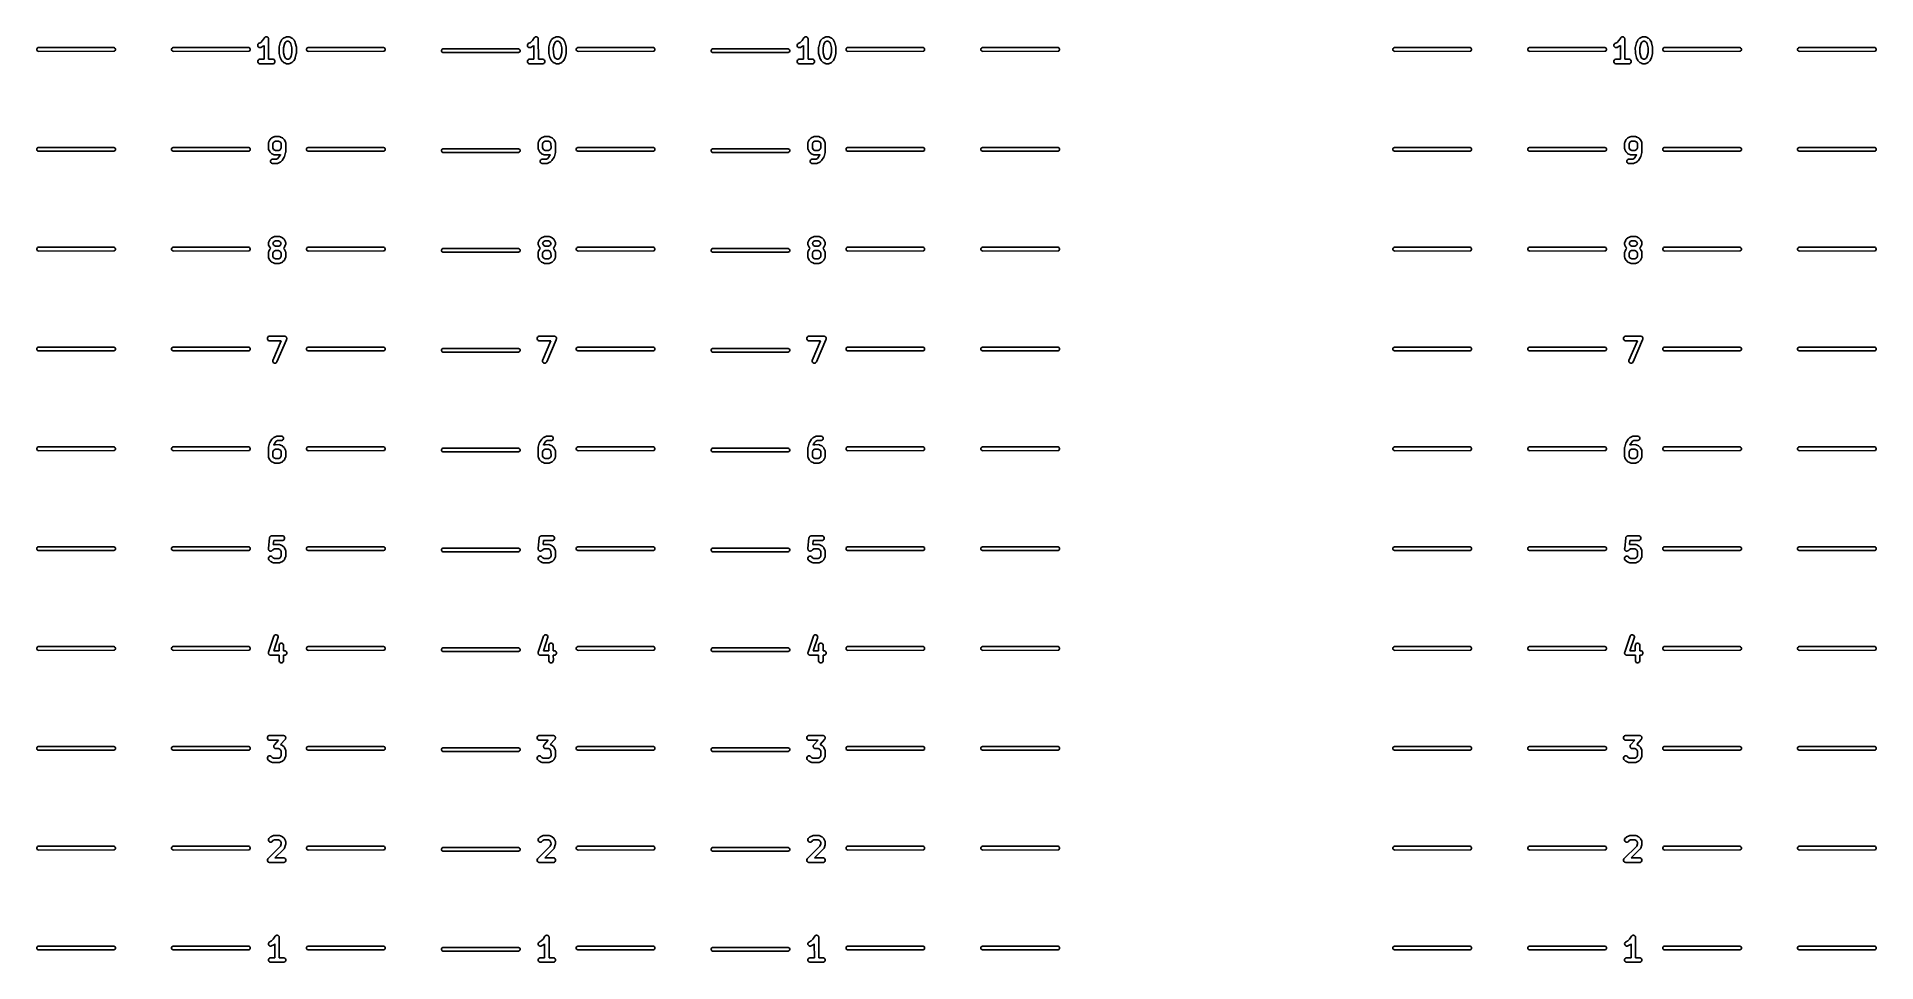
# Model space of a CAD drawing. Extents: x 85 to 208, y -126 to -64.
import ezdxf

# ---------------------------------------------------------------- set-up
doc = ezdxf.new("R2010")
doc.units = 0
doc.layers.add('BLACK', color=7, linetype='CONTINUOUS')

msp = doc.modelspace()

# ---------------------------------------------------------------- linework, layer by layer
at = {"layer": 'BLACK', "linetype": 'CONTINUOUS'}
for p, q in [((85.377402, -64.975614), (85.396066, -64.930554)), ((85.377402, -65.024386), (85.377402, -64.975614)), ((85.396066, -65.069446), (85.377402, -65.024386)), ((85.396066, -64.930554), (85.430554, -64.896066)), ((85.430554, -64.896066), (85.475614, -64.877402)), ((85.475614, -64.877402), (90.5, -64.875)), ((90.5, -64.875), (90.524386, -64.877402)), ((90.524386, -64.877402), (90.569446, -64.896066)), ((90.569446, -64.896066), (90.603934, -64.930554)), ((90.603934, -64.930554), (90.622598, -64.975614)), ((90.622598, -65.024386), (90.603934, -65.069446)), ((90.622598, -64.975614), (90.622598, -65.024386)), ((94.377402, -64.975614), (94.396066, -64.930554)), ((94.377402, -65.024386), (94.377402, -64.975614)), ((94.396066, -65.069446), (94.377402, -65.024386)), ((94.396066, -64.930554), (94.430554, -64.896066)), ((94.430554, -64.896066), (94.475614, -64.877402)), ((94.475614, -64.877402), (99.5, -64.875)), ((99.5, -64.875), (99.524386, -64.877402)), ((99.524386, -64.877402), (99.569446, -64.896066)), ((99.569446, -64.896066), (99.603934, -64.930554)), ((99.603934, -64.930554), (99.622598, -64.975614)), ((99.622598, -65.024386), (99.603934, -65.069446)), ((99.622598, -64.975614), (99.622598, -65.024386)), ((100.119974, -64.710639), (100.138481, -64.655116)), ((100.124123, -64.769019), (100.119974, -64.710639)), ((100.150297, -64.821368), (100.124123, -64.769019)), ((100.138481, -64.655116), (100.176828, -64.610901)), ((100.194512, -64.859715), (100.150297, -64.821368)), ((100.176828, -64.610901), (100.328239, -64.532286)), ((100.250035, -64.878222), (100.194512, -64.859715)), ((100.308415, -64.874073), (100.250035, -64.878222)), ((100.335878, -64.863564), (100.308415, -64.874073)), ((100.328239, -64.532286), (100.446208, -64.411339)), ((100.47842, -64.789554), (100.335878, -64.863564)), ((100.446208, -64.411339), (100.57256, -64.217623)), ((100.494988, -64.782692), (100.47842, -64.789554)), ((100.500758, -64.777956), (100.494988, -64.782692)), ((100.503621, -64.77647), (100.500758, -64.777956)), ((100.506217, -64.773476), (100.503621, -64.77647)), ((100.517719, -64.764037), (100.506217, -64.773476)), ((100.548181, -64.732806), (100.517719, -64.764037)), ((100.549914, -65.6527), (100.548181, -64.732806)), ((100.57256, -64.217623), (100.572626, -64.217542)), ((100.572626, -64.217542), (100.572647, -64.217492)), ((100.572647, -64.217492), (100.572758, -64.21738)), ((100.572758, -64.21738), (100.59119, -64.194872)), ((100.59119, -64.194872), (100.603532, -64.186606)), ((100.603532, -64.186606), (100.614031, -64.176108)), ((100.614031, -64.176108), (100.627607, -64.170484)), ((100.627607, -64.170484), (100.63982, -64.162306)), ((100.63982, -64.162306), (100.654381, -64.159393)), ((100.654381, -64.159393), (100.668103, -64.15371)), ((100.668103, -64.15371), (100.6828, -64.15371)), ((100.6828, -64.15371), (100.69721, -64.150828)), ((100.69721, -64.150828), (100.71178, -64.15371)), ((100.71178, -64.15371), (100.726631, -64.15371)), ((100.726631, -64.15371), (100.740205, -64.159332)), ((100.740205, -64.159332), (100.754624, -64.162185)), ((100.754624, -64.162185), (100.766984, -64.170425)), ((100.766984, -64.170425), (100.780703, -64.176108)), ((100.780703, -64.176108), (100.791092, -64.186497)), ((100.791092, -64.186497), (100.803323, -64.194651)), ((100.803323, -64.194651), (100.811588, -64.206993)), ((100.811588, -64.206993), (100.822087, -64.217492)), ((100.822087, -64.217492), (100.82771, -64.231068)), ((100.82771, -64.231068), (100.835889, -64.243281)), ((100.835889, -64.243281), (100.838801, -64.257843)), ((100.838801, -64.257843), (100.844485, -64.271564)), ((100.844485, -64.271564), (100.844512, -64.2864)), ((100.844512, -64.2864), (100.847367, -64.30067)), ((100.847367, -64.30067), (100.844566, -64.314827)), ((100.844566, -64.314827), (100.847086, -65.651734)), ((101.547367, -64.872257), (101.547869, -64.867153)), ((101.549963, -65.22043), (101.547367, -64.872257)), ((101.547544, -64.864966), (101.54846, -64.861158)), ((101.547869, -64.867153), (101.547544, -64.864966)), ((101.54846, -64.861158), (101.550249, -64.842993)), ((101.550249, -64.842993), (101.556404, -64.828131)), ((101.556404, -64.828131), (101.623274, -64.550162)), ((101.623274, -64.550162), (101.624045, -64.548003)), ((101.624045, -64.548003), (101.624122, -64.546923)), ((101.624122, -64.546923), (101.625323, -64.544425)), ((101.625323, -64.544425), (101.633167, -64.522471)), ((101.633167, -64.522471), (101.640918, -64.51201)), ((101.640918, -64.51201), (101.70606, -64.376603)), ((101.70606, -64.376603), (101.713988, -64.364007)), ((101.713988, -64.364007), (101.715504, -64.360349)), ((101.715504, -64.360349), (101.717806, -64.357942)), ((101.717806, -64.357942), (101.721725, -64.351717)), ((101.721725, -64.351717), (101.73369, -64.341339)), ((101.73369, -64.341339), (101.805588, -64.26619)), ((101.805588, -64.26619), (101.817088, -64.256751)), ((101.817088, -64.256751), (101.819685, -64.253758)), ((101.819685, -64.253758), (101.822547, -64.252271)), ((101.822547, -64.252271), (101.828318, -64.247536)), ((101.828318, -64.247536), (101.844883, -64.240674)), ((101.844883, -64.240674), (101.987427, -64.166664)), ((101.90551, -64.64832), (101.844911, -64.900223)), ((101.844911, -64.900223), (101.8473, -65.22046)), ((101.959647, -64.535789), (101.90551, -64.64832)), ((101.996637, -64.497125), (101.959647, -64.535789)), ((101.987427, -64.166664), (102.014891, -64.156155)), ((102.08685, -64.450286), (101.996637, -64.497125)), ((102.014891, -64.156155), (102.020265, -64.155773)), ((102.020265, -64.155773), (102.025246, -64.15371)), ((102.025246, -64.15371), (102.056706, -64.153183)), ((102.056706, -64.153183), (102.073271, -64.152006)), ((102.073271, -64.152006), (102.075841, -64.152862)), ((102.075841, -64.152862), (102.197367, -64.150828)), ((102.159546, -64.449069), (102.08685, -64.450286)), ((102.248119, -64.49168), (102.159546, -64.449069)), ((102.197367, -64.150828), (102.226631, -64.15371)), ((102.226631, -64.15371), (102.231611, -64.155773)), ((102.231611, -64.155773), (102.236986, -64.156155)), ((102.236986, -64.156155), (102.264571, -64.169426)), ((102.286785, -64.528671), (102.248119, -64.49168)), ((102.264571, -64.169426), (102.280703, -64.176108)), ((102.280703, -64.176108), (102.282781, -64.178186)), ((102.282781, -64.178186), (102.407306, -64.238093)), ((102.339397, -64.630004), (102.286785, -64.528671)), ((102.404576, -64.881196), (102.339397, -64.630004)), ((102.406965, -65.201432), (102.404576, -64.881196)), ((102.407306, -64.238093), (102.419901, -64.246021)), ((102.419901, -64.246021), (102.423558, -64.247536)), ((102.423558, -64.247536), (102.425963, -64.249837)), ((102.425963, -64.249837), (102.432192, -64.253758)), ((102.432192, -64.253758), (102.442571, -64.265725)), ((102.442571, -64.265725), (102.517718, -64.337618)), ((102.517718, -64.337618), (102.52716, -64.349123)), ((102.52716, -64.349123), (102.530152, -64.351718)), ((102.530152, -64.351718), (102.531637, -64.354578)), ((102.531637, -64.354578), (102.536373, -64.360349)), ((102.536373, -64.360349), (102.543236, -64.376918)), ((102.543236, -64.376918), (102.617245, -64.519461)), ((102.617245, -64.519461), (102.618062, -64.521597)), ((102.618062, -64.521597), (102.618709, -64.52247)), ((102.618709, -64.52247), (102.619367, -64.525005)), ((102.619367, -64.525005), (102.627755, -64.546924)), ((102.627755, -64.546924), (102.628773, -64.561257)), ((102.628773, -64.561257), (102.700031, -64.835876)), ((102.700031, -64.835876), (102.700781, -64.840948)), ((102.700781, -64.840948), (102.701628, -64.842993)), ((102.701628, -64.842993), (102.701656, -64.84687)), ((102.701656, -64.84687), (102.704333, -64.864965)), ((102.704333, -64.864965), (102.701913, -64.881225)), ((102.701913, -64.881225), (102.70451, -65.2294)), ((103.377402, -64.975614), (103.396066, -64.930554)), ((103.377402, -65.024386), (103.377402, -64.975614)), ((103.396066, -65.069446), (103.377402, -65.024386)), ((103.396066, -64.930554), (103.430554, -64.896066)), ((103.430554, -64.896066), (103.475614, -64.877402)), ((103.475614, -64.877402), (108.5, -64.875)), ((108.5, -64.875), (108.524386, -64.877402)), ((108.524386, -64.877402), (108.569446, -64.896066)), ((108.569446, -64.896066), (108.603934, -64.930554)), ((108.603934, -64.930554), (108.622598, -64.975614)), ((108.622598, -65.024386), (108.603934, -65.069446)), ((108.622598, -64.975614), (108.622598, -65.024386)), ((112.377402, -65.05895), (112.396066, -65.01389)), ((112.396066, -65.01389), (112.430554, -64.979402)), ((112.430554, -64.979402), (112.475614, -64.960738)), ((112.475614, -64.960738), (117.5, -64.958336)), ((117.5, -64.958336), (117.524386, -64.960738)), ((117.524386, -64.960738), (117.569446, -64.979402)), ((117.569446, -64.979402), (117.603934, -65.01389)), ((117.603934, -65.01389), (117.622598, -65.05895)), ((118.119974, -64.710639), (118.138481, -64.655116)), ((118.124123, -64.769019), (118.119974, -64.710639)), ((118.150297, -64.821368), (118.124123, -64.769019)), ((118.138481, -64.655116), (118.176828, -64.610901)), ((118.194512, -64.859715), (118.150297, -64.821368)), ((118.176828, -64.610901), (118.328239, -64.532286)), ((118.250035, -64.878222), (118.194512, -64.859715)), ((118.308415, -64.874073), (118.250035, -64.878222)), ((118.335878, -64.863564), (118.308415, -64.874073)), ((118.328239, -64.532286), (118.446208, -64.411339)), ((118.47842, -64.789554), (118.335878, -64.863564)), ((118.446208, -64.411339), (118.57256, -64.217623)), ((118.494988, -64.782692), (118.47842, -64.789554)), ((118.500758, -64.777956), (118.494988, -64.782692)), ((118.503621, -64.77647), (118.500758, -64.777956)), ((118.506217, -64.773476), (118.503621, -64.77647)), ((118.517719, -64.764037), (118.506217, -64.773476)), ((118.548181, -64.732806), (118.517719, -64.764037)), ((118.549914, -65.6527), (118.548181, -64.732806)), ((118.57256, -64.217623), (118.572626, -64.217542)), ((118.572626, -64.217542), (118.572647, -64.217492)), ((118.572647, -64.217492), (118.572758, -64.21738)), ((118.572758, -64.21738), (118.59119, -64.194872)), ((118.59119, -64.194872), (118.603532, -64.186606)), ((118.603532, -64.186606), (118.614031, -64.176108)), ((118.614031, -64.176108), (118.627607, -64.170484)), ((118.627607, -64.170484), (118.63982, -64.162306)), ((118.63982, -64.162306), (118.654381, -64.159393)), ((118.654381, -64.159393), (118.668103, -64.15371)), ((118.668103, -64.15371), (118.6828, -64.15371)), ((118.6828, -64.15371), (118.69721, -64.150828)), ((118.69721, -64.150828), (118.71178, -64.15371)), ((118.71178, -64.15371), (118.726631, -64.15371)), ((118.726631, -64.15371), (118.740205, -64.159332)), ((118.740205, -64.159332), (118.754624, -64.162185)), ((118.754624, -64.162185), (118.766984, -64.170425)), ((118.766984, -64.170425), (118.780703, -64.176108)), ((118.780703, -64.176108), (118.791092, -64.186497)), ((118.791092, -64.186497), (118.803323, -64.194651)), ((118.803323, -64.194651), (118.811588, -64.206993)), ((118.811588, -64.206993), (118.822087, -64.217492)), ((118.822087, -64.217492), (118.82771, -64.231068)), ((118.82771, -64.231068), (118.835889, -64.243281)), ((118.835889, -64.243281), (118.838801, -64.257843)), ((118.838801, -64.257843), (118.844485, -64.271564)), ((118.844485, -64.271564), (118.844512, -64.2864)), ((118.844512, -64.2864), (118.847367, -64.30067)), ((118.847367, -64.30067), (118.844566, -64.314827)), ((118.844566, -64.314827), (118.847086, -65.651734)), ((119.547367, -64.872257), (119.547869, -64.867153)), ((119.549963, -65.22043), (119.547367, -64.872257)), ((119.547544, -64.864966), (119.54846, -64.861158)), ((119.547869, -64.867153), (119.547544, -64.864966)), ((119.54846, -64.861158), (119.550249, -64.842993)), ((119.550249, -64.842993), (119.556404, -64.828131)), ((119.556404, -64.828131), (119.623274, -64.550162)), ((119.623274, -64.550162), (119.624045, -64.548003)), ((119.624045, -64.548003), (119.624122, -64.546923)), ((119.624122, -64.546923), (119.625323, -64.544425)), ((119.625323, -64.544425), (119.633167, -64.522471)), ((119.633167, -64.522471), (119.640918, -64.51201)), ((119.640918, -64.51201), (119.70606, -64.376603)), ((119.70606, -64.376603), (119.713988, -64.364007)), ((119.713988, -64.364007), (119.715504, -64.360349)), ((119.715504, -64.360349), (119.717806, -64.357942)), ((119.717806, -64.357942), (119.721725, -64.351717)), ((119.721725, -64.351717), (119.73369, -64.341339)), ((119.73369, -64.341339), (119.805588, -64.26619)), ((119.805588, -64.26619), (119.817088, -64.256751)), ((119.817088, -64.256751), (119.819685, -64.253758)), ((119.819685, -64.253758), (119.822547, -64.252271)), ((119.822547, -64.252271), (119.828318, -64.247536)), ((119.828318, -64.247536), (119.844883, -64.240674)), ((119.844883, -64.240674), (119.987427, -64.166664)), ((119.90551, -64.64832), (119.844911, -64.900223)), ((119.844911, -64.900223), (119.8473, -65.22046)), ((119.959647, -64.535789), (119.90551, -64.64832)), ((119.996637, -64.497125), (119.959647, -64.535789)), ((119.987427, -64.166664), (120.014891, -64.156155)), ((120.08685, -64.450286), (119.996637, -64.497125)), ((120.014891, -64.156155), (120.020265, -64.155773)), ((120.020265, -64.155773), (120.025246, -64.15371)), ((120.025246, -64.15371), (120.056706, -64.153183)), ((120.056706, -64.153183), (120.073271, -64.152006)), ((120.073271, -64.152006), (120.075841, -64.152862)), ((120.075841, -64.152862), (120.197367, -64.150828)), ((120.159546, -64.449069), (120.08685, -64.450286)), ((120.248119, -64.49168), (120.159546, -64.449069)), ((120.197367, -64.150828), (120.226631, -64.15371)), ((120.226631, -64.15371), (120.231611, -64.155773)), ((120.231611, -64.155773), (120.236986, -64.156155)), ((120.236986, -64.156155), (120.264571, -64.169426)), ((120.286785, -64.528671), (120.248119, -64.49168)), ((120.264571, -64.169426), (120.280703, -64.176108)), ((120.280703, -64.176108), (120.282781, -64.178186)), ((120.282781, -64.178186), (120.407306, -64.238093)), ((120.339397, -64.630004), (120.286785, -64.528671)), ((120.404576, -64.881196), (120.339397, -64.630004)), ((120.406965, -65.201432), (120.404576, -64.881196)), ((120.407306, -64.238093), (120.419901, -64.246021)), ((120.419901, -64.246021), (120.423558, -64.247536)), ((120.423558, -64.247536), (120.425963, -64.249837)), ((120.425963, -64.249837), (120.432192, -64.253758)), ((120.432192, -64.253758), (120.442571, -64.265725)), ((120.442571, -64.265725), (120.517718, -64.337618)), ((120.517718, -64.337618), (120.52716, -64.349123)), ((120.52716, -64.349123), (120.530152, -64.351718)), ((120.530152, -64.351718), (120.531637, -64.354578)), ((120.531637, -64.354578), (120.536373, -64.360349)), ((120.536373, -64.360349), (120.543236, -64.376918)), ((120.543236, -64.376918), (120.617245, -64.519461)), ((120.617245, -64.519461), (120.618062, -64.521597)), ((120.618062, -64.521597), (120.618709, -64.52247)), ((120.618709, -64.52247), (120.619367, -64.525005)), ((120.619367, -64.525005), (120.627755, -64.546924)), ((120.627755, -64.546924), (120.628773, -64.561257)), ((120.628773, -64.561257), (120.700031, -64.835876)), ((120.700031, -64.835876), (120.700781, -64.840948)), ((120.700781, -64.840948), (120.701628, -64.842993)), ((120.701628, -64.842993), (120.701656, -64.84687)), ((120.701656, -64.84687), (120.704333, -64.864965)), ((120.704333, -64.864965), (120.701913, -64.881225)), ((120.701913, -64.881225), (120.70451, -65.2294)), ((121.377402, -64.975614), (121.396066, -64.930554)), ((121.377402, -65.024386), (121.377402, -64.975614)), ((121.396066, -65.069446), (121.377402, -65.024386)), ((121.396066, -64.930554), (121.430554, -64.896066)), ((121.430554, -64.896066), (121.475614, -64.877402)), ((121.475614, -64.877402), (126.5, -64.875)), ((126.5, -64.875), (126.524386, -64.877402)), ((126.524386, -64.877402), (126.569446, -64.896066)), ((126.569446, -64.896066), (126.603934, -64.930554)), ((126.603934, -64.930554), (126.622598, -64.975614)), ((126.622598, -65.024386), (126.603934, -65.069446)), ((126.622598, -64.975614), (126.622598, -65.024386)), ((130.377402, -65.05895), (130.396066, -65.01389)), ((130.396066, -65.01389), (130.430554, -64.979402)), ((130.430554, -64.979402), (130.475614, -64.960738)), ((130.475614, -64.960738), (135.5, -64.958336)), ((135.5, -64.958336), (135.524386, -64.960738)), ((135.524386, -64.960738), (135.569446, -64.979402)), ((135.569446, -64.979402), (135.603934, -65.01389)), ((135.603934, -65.01389), (135.622598, -65.05895)), ((136.119974, -64.710639), (136.138481, -64.655116)), ((136.124123, -64.769019), (136.119974, -64.710639)), ((136.150297, -64.821368), (136.124123, -64.769019)), ((136.138481, -64.655116), (136.176828, -64.610901)), ((136.194512, -64.859715), (136.150297, -64.821368)), ((136.176828, -64.610901), (136.328239, -64.532286)), ((136.250035, -64.878222), (136.194512, -64.859715)), ((136.308415, -64.874073), (136.250035, -64.878222)), ((136.335878, -64.863564), (136.308415, -64.874073)), ((136.328239, -64.532286), (136.446208, -64.411339)), ((136.47842, -64.789554), (136.335878, -64.863564)), ((136.446208, -64.411339), (136.57256, -64.217623)), ((136.494988, -64.782692), (136.47842, -64.789554)), ((136.500758, -64.777956), (136.494988, -64.782692)), ((136.503621, -64.77647), (136.500758, -64.777956)), ((136.506217, -64.773476), (136.503621, -64.77647)), ((136.517719, -64.764037), (136.506217, -64.773476)), ((136.548181, -64.732806), (136.517719, -64.764037)), ((136.549914, -65.6527), (136.548181, -64.732806)), ((136.57256, -64.217623), (136.572626, -64.217542)), ((136.572626, -64.217542), (136.572647, -64.217492)), ((136.572647, -64.217492), (136.572758, -64.21738)), ((136.572758, -64.21738), (136.59119, -64.194872)), ((136.59119, -64.194872), (136.603532, -64.186606)), ((136.603532, -64.186606), (136.614031, -64.176108)), ((136.614031, -64.176108), (136.627607, -64.170484)), ((136.627607, -64.170484), (136.63982, -64.162306)), ((136.63982, -64.162306), (136.654381, -64.159393)), ((136.654381, -64.159393), (136.668103, -64.15371)), ((136.668103, -64.15371), (136.6828, -64.15371)), ((136.6828, -64.15371), (136.69721, -64.150828)), ((136.69721, -64.150828), (136.71178, -64.15371)), ((136.71178, -64.15371), (136.726631, -64.15371)), ((136.726631, -64.15371), (136.740205, -64.159332)), ((136.740205, -64.159332), (136.754624, -64.162185)), ((136.754624, -64.162185), (136.766984, -64.170425)), ((136.766984, -64.170425), (136.780703, -64.176108)), ((136.780703, -64.176108), (136.791092, -64.186497)), ((136.791092, -64.186497), (136.803323, -64.194651)), ((136.803323, -64.194651), (136.811588, -64.206993)), ((136.811588, -64.206993), (136.822087, -64.217492)), ((136.822087, -64.217492), (136.82771, -64.231068)), ((136.82771, -64.231068), (136.835889, -64.243281)), ((136.835889, -64.243281), (136.838801, -64.257843)), ((136.838801, -64.257843), (136.844485, -64.271564)), ((136.844485, -64.271564), (136.844512, -64.2864)), ((136.844512, -64.2864), (136.847367, -64.30067)), ((136.847367, -64.30067), (136.844566, -64.314827)), ((136.844566, -64.314827), (136.847086, -65.651734)), ((137.547367, -64.872257), (137.547869, -64.867153)), ((137.549963, -65.22043), (137.547367, -64.872257)), ((137.547544, -64.864966), (137.54846, -64.861158)), ((137.547869, -64.867153), (137.547544, -64.864966)), ((137.54846, -64.861158), (137.550249, -64.842993)), ((137.550249, -64.842993), (137.556404, -64.828131)), ((137.556404, -64.828131), (137.623274, -64.550162)), ((137.623274, -64.550162), (137.624045, -64.548003)), ((137.624045, -64.548003), (137.624122, -64.546923)), ((137.624122, -64.546923), (137.625323, -64.544425)), ((137.625323, -64.544425), (137.633167, -64.522471)), ((137.633167, -64.522471), (137.640918, -64.51201)), ((137.640918, -64.51201), (137.70606, -64.376603)), ((137.70606, -64.376603), (137.713988, -64.364007)), ((137.713988, -64.364007), (137.715504, -64.360349)), ((137.715504, -64.360349), (137.717806, -64.357942)), ((137.717806, -64.357942), (137.721725, -64.351717)), ((137.721725, -64.351717), (137.73369, -64.341339)), ((137.73369, -64.341339), (137.805588, -64.26619)), ((137.805588, -64.26619), (137.817088, -64.256751)), ((137.817088, -64.256751), (137.819685, -64.253758)), ((137.819685, -64.253758), (137.822547, -64.252271)), ((137.822547, -64.252271), (137.828318, -64.247536)), ((137.828318, -64.247536), (137.844883, -64.240674)), ((137.844883, -64.240674), (137.987427, -64.166664)), ((137.90551, -64.64832), (137.844911, -64.900223)), ((137.844911, -64.900223), (137.8473, -65.22046)), ((137.959647, -64.535789), (137.90551, -64.64832)), ((137.996637, -64.497125), (137.959647, -64.535789)), ((137.987427, -64.166664), (138.014891, -64.156155)), ((138.08685, -64.450286), (137.996637, -64.497125)), ((138.014891, -64.156155), (138.020265, -64.155773)), ((138.020265, -64.155773), (138.025246, -64.15371)), ((138.025246, -64.15371), (138.056706, -64.153183)), ((138.056706, -64.153183), (138.073271, -64.152006)), ((138.073271, -64.152006), (138.075841, -64.152862)), ((138.075841, -64.152862), (138.197367, -64.150828)), ((138.159546, -64.449069), (138.08685, -64.450286)), ((138.248119, -64.49168), (138.159546, -64.449069)), ((138.197367, -64.150828), (138.226631, -64.15371)), ((138.226631, -64.15371), (138.231611, -64.155773)), ((138.231611, -64.155773), (138.236986, -64.156155)), ((138.236986, -64.156155), (138.264571, -64.169426)), ((138.286785, -64.528671), (138.248119, -64.49168)), ((138.264571, -64.169426), (138.280703, -64.176108)), ((138.280703, -64.176108), (138.282781, -64.178186)), ((138.282781, -64.178186), (138.407306, -64.238093)), ((138.339397, -64.630004), (138.286785, -64.528671)), ((138.404576, -64.881196), (138.339397, -64.630004)), ((138.406965, -65.201432), (138.404576, -64.881196)), ((138.407306, -64.238093), (138.419901, -64.246021)), ((138.419901, -64.246021), (138.423558, -64.247536)), ((138.423558, -64.247536), (138.425963, -64.249837)), ((138.425963, -64.249837), (138.432192, -64.253758)), ((138.432192, -64.253758), (138.442571, -64.265725)), ((138.442571, -64.265725), (138.517718, -64.337618)), ((138.517718, -64.337618), (138.52716, -64.349123)), ((138.52716, -64.349123), (138.530152, -64.351718)), ((138.530152, -64.351718), (138.531637, -64.354578)), ((138.531637, -64.354578), (138.536373, -64.360349)), ((138.536373, -64.360349), (138.543236, -64.376918)), ((138.543236, -64.376918), (138.617245, -64.519461)), ((138.617245, -64.519461), (138.618062, -64.521597)), ((138.618062, -64.521597), (138.618709, -64.52247)), ((138.618709, -64.52247), (138.619367, -64.525005)), ((138.619367, -64.525005), (138.627755, -64.546924)), ((138.627755, -64.546924), (138.628773, -64.561257)), ((138.628773, -64.561257), (138.700031, -64.835876)), ((138.700031, -64.835876), (138.700781, -64.840948)), ((138.700781, -64.840948), (138.701628, -64.842993)), ((138.701628, -64.842993), (138.701656, -64.84687)), ((138.701656, -64.84687), (138.704333, -64.864965)), ((138.704333, -64.864965), (138.701913, -64.881225)), ((138.701913, -64.881225), (138.70451, -65.2294)), ((139.377402, -64.975614), (139.396066, -64.930554)), ((139.377402, -65.024386), (139.377402, -64.975614)), ((139.396066, -65.069446), (139.377402, -65.024386)), ((139.396066, -64.930554), (139.430554, -64.896066)), ((139.430554, -64.896066), (139.475614, -64.877402)), ((139.475614, -64.877402), (144.5, -64.875)), ((144.5, -64.875), (144.524386, -64.877402)), ((144.524386, -64.877402), (144.569446, -64.896066)), ((144.569446, -64.896066), (144.603934, -64.930554)), ((144.603934, -64.930554), (144.622598, -64.975614)), ((144.622598, -65.024386), (144.603934, -65.069446)), ((144.622598, -64.975614), (144.622598, -65.024386)), ((148.377402, -64.975614), (148.396066, -64.930554)), ((148.377402, -65.024386), (148.377402, -64.975614)), ((148.396066, -65.069446), (148.377402, -65.024386)), ((148.396066, -64.930554), (148.430554, -64.896066)), ((148.430554, -64.896066), (148.475614, -64.877402)), ((148.475614, -64.877402), (153.5, -64.875)), ((153.5, -64.875), (153.524386, -64.877402)), ((153.524386, -64.877402), (153.569446, -64.896066)), ((153.569446, -64.896066), (153.603934, -64.930554)), ((153.603934, -64.930554), (153.622598, -64.975614)), ((153.622598, -65.024386), (153.603934, -65.069446)), ((153.622598, -64.975614), (153.622598, -65.024386)), ((175.877402, -64.975614), (175.896066, -64.930554)), ((175.877402, -65.024386), (175.877402, -64.975614)), ((175.896066, -65.069446), (175.877402, -65.024386)), ((175.896066, -64.930554), (175.930554, -64.896066)), ((175.930554, -64.896066), (175.975614, -64.877402)), ((175.975614, -64.877402), (181, -64.875)), ((181, -64.875), (181.024386, -64.877402)), ((181.024386, -64.877402), (181.069446, -64.896066)), ((181.069446, -64.896066), (181.103934, -64.930554)), ((181.103934, -64.930554), (181.122598, -64.975614)), ((181.122598, -65.024386), (181.103934, -65.069446)), ((181.122598, -64.975614), (181.122598, -65.024386)), ((184.877402, -64.975614), (184.896066, -64.930554)), ((184.877402, -65.024386), (184.877402, -64.975614)), ((184.896066, -65.069446), (184.877402, -65.024386)), ((184.896066, -64.930554), (184.930554, -64.896066)), ((184.930554, -64.896066), (184.975614, -64.877402)), ((184.975614, -64.877402), (190, -64.875)), ((190, -64.875), (190.024386, -64.877402)), ((190.024386, -64.877402), (190.069446, -64.896066)), ((190.069446, -64.896066), (190.103934, -64.930554)), ((190.103934, -64.930554), (190.122598, -64.975614)), ((190.122598, -65.024386), (190.103934, -65.069446)), ((190.122598, -64.975614), (190.122598, -65.024386)), ((190.619974, -64.710639), (190.638481, -64.655116)), ((190.624123, -64.769019), (190.619974, -64.710639)), ((190.650297, -64.821368), (190.624123, -64.769019)), ((190.638481, -64.655116), (190.676828, -64.610901)), ((190.694512, -64.859715), (190.650297, -64.821368)), ((190.676828, -64.610901), (190.828239, -64.532286)), ((190.750035, -64.878222), (190.694512, -64.859715)), ((190.808415, -64.874073), (190.750035, -64.878222)), ((190.835878, -64.863564), (190.808415, -64.874073)), ((190.828239, -64.532286), (190.946208, -64.411339)), ((190.97842, -64.789554), (190.835878, -64.863564)), ((190.946208, -64.411339), (191.07256, -64.217623)), ((190.994988, -64.782692), (190.97842, -64.789554)), ((191.000758, -64.777956), (190.994988, -64.782692)), ((191.003621, -64.77647), (191.000758, -64.777956)), ((191.006217, -64.773476), (191.003621, -64.77647)), ((191.017719, -64.764037), (191.006217, -64.773476)), ((191.048181, -64.732806), (191.017719, -64.764037)), ((191.049914, -65.6527), (191.048181, -64.732806)), ((191.07256, -64.217623), (191.072626, -64.217542)), ((191.072626, -64.217542), (191.072647, -64.217492)), ((191.072647, -64.217492), (191.072758, -64.21738)), ((191.072758, -64.21738), (191.09119, -64.194872)), ((191.09119, -64.194872), (191.103532, -64.186606)), ((191.103532, -64.186606), (191.114031, -64.176108)), ((191.114031, -64.176108), (191.127607, -64.170484)), ((191.127607, -64.170484), (191.13982, -64.162306)), ((191.13982, -64.162306), (191.154381, -64.159393)), ((191.154381, -64.159393), (191.168103, -64.15371)), ((191.168103, -64.15371), (191.1828, -64.15371)), ((191.1828, -64.15371), (191.19721, -64.150828)), ((191.19721, -64.150828), (191.21178, -64.15371)), ((191.21178, -64.15371), (191.226631, -64.15371)), ((191.226631, -64.15371), (191.240205, -64.159332)), ((191.240205, -64.159332), (191.254624, -64.162185)), ((191.254624, -64.162185), (191.266984, -64.170425)), ((191.266984, -64.170425), (191.280703, -64.176108)), ((191.280703, -64.176108), (191.291092, -64.186497)), ((191.291092, -64.186497), (191.303323, -64.194651)), ((191.303323, -64.194651), (191.311588, -64.206993)), ((191.311588, -64.206993), (191.322087, -64.217492)), ((191.322087, -64.217492), (191.32771, -64.231068)), ((191.32771, -64.231068), (191.335889, -64.243281)), ((191.335889, -64.243281), (191.338801, -64.257843)), ((191.338801, -64.257843), (191.344485, -64.271564)), ((191.344485, -64.271564), (191.344512, -64.2864)), ((191.344512, -64.2864), (191.347367, -64.30067)), ((191.347367, -64.30067), (191.344566, -64.314827)), ((191.344566, -64.314827), (191.347086, -65.651734)), ((192.047367, -64.872257), (192.047869, -64.867153)), ((192.049963, -65.22043), (192.047367, -64.872257)), ((192.047544, -64.864966), (192.04846, -64.861158)), ((192.047869, -64.867153), (192.047544, -64.864966)), ((192.04846, -64.861158), (192.050249, -64.842993)), ((192.050249, -64.842993), (192.056404, -64.828131)), ((192.056404, -64.828131), (192.123274, -64.550162)), ((192.123274, -64.550162), (192.124045, -64.548003)), ((192.124045, -64.548003), (192.124122, -64.546923)), ((192.124122, -64.546923), (192.125323, -64.544425)), ((192.125323, -64.544425), (192.133167, -64.522471)), ((192.133167, -64.522471), (192.140918, -64.51201)), ((192.140918, -64.51201), (192.20606, -64.376603)), ((192.20606, -64.376603), (192.213988, -64.364007)), ((192.213988, -64.364007), (192.215504, -64.360349)), ((192.215504, -64.360349), (192.217806, -64.357942)), ((192.217806, -64.357942), (192.221725, -64.351717)), ((192.221725, -64.351717), (192.23369, -64.341339)), ((192.23369, -64.341339), (192.305588, -64.26619)), ((192.305588, -64.26619), (192.317088, -64.256751)), ((192.317088, -64.256751), (192.319685, -64.253758)), ((192.319685, -64.253758), (192.322547, -64.252271)), ((192.322547, -64.252271), (192.328318, -64.247536)), ((192.328318, -64.247536), (192.344883, -64.240674)), ((192.344883, -64.240674), (192.487427, -64.166664)), ((192.40551, -64.64832), (192.344911, -64.900223)), ((192.344911, -64.900223), (192.3473, -65.22046)), ((192.459647, -64.535789), (192.40551, -64.64832)), ((192.496637, -64.497125), (192.459647, -64.535789)), ((192.487427, -64.166664), (192.514891, -64.156155)), ((192.58685, -64.450286), (192.496637, -64.497125)), ((192.514891, -64.156155), (192.520265, -64.155773)), ((192.520265, -64.155773), (192.525246, -64.15371)), ((192.525246, -64.15371), (192.556706, -64.153183)), ((192.556706, -64.153183), (192.573271, -64.152006)), ((192.573271, -64.152006), (192.575841, -64.152862)), ((192.575841, -64.152862), (192.697367, -64.150828)), ((192.659546, -64.449069), (192.58685, -64.450286)), ((192.748119, -64.49168), (192.659546, -64.449069)), ((192.697367, -64.150828), (192.726631, -64.15371)), ((192.726631, -64.15371), (192.731611, -64.155773)), ((192.731611, -64.155773), (192.736986, -64.156155)), ((192.736986, -64.156155), (192.764571, -64.169426)), ((192.786785, -64.528671), (192.748119, -64.49168)), ((192.764571, -64.169426), (192.780703, -64.176108)), ((192.780703, -64.176108), (192.782781, -64.178186)), ((192.782781, -64.178186), (192.907306, -64.238093)), ((192.839397, -64.630004), (192.786785, -64.528671)), ((192.904576, -64.881196), (192.839397, -64.630004)), ((192.906965, -65.201432), (192.904576, -64.881196)), ((192.907306, -64.238093), (192.919901, -64.246021)), ((192.919901, -64.246021), (192.923558, -64.247536)), ((192.923558, -64.247536), (192.925963, -64.249837)), ((192.925963, -64.249837), (192.932192, -64.253758)), ((192.932192, -64.253758), (192.942571, -64.265725)), ((192.942571, -64.265725), (193.017718, -64.337618)), ((193.017718, -64.337618), (193.02716, -64.349123)), ((193.02716, -64.349123), (193.030152, -64.351718)), ((193.030152, -64.351718), (193.031637, -64.354578)), ((193.031637, -64.354578), (193.036373, -64.360349)), ((193.036373, -64.360349), (193.043236, -64.376918)), ((193.043236, -64.376918), (193.117245, -64.519461)), ((193.117245, -64.519461), (193.118062, -64.521597)), ((193.118062, -64.521597), (193.118709, -64.52247)), ((193.118709, -64.52247), (193.119367, -64.525005)), ((193.119367, -64.525005), (193.127755, -64.546924)), ((193.127755, -64.546924), (193.128773, -64.561257)), ((193.128773, -64.561257), (193.200031, -64.835876)), ((193.200031, -64.835876), (193.200781, -64.840948)), ((193.200781, -64.840948), (193.201628, -64.842993)), ((193.201628, -64.842993), (193.201656, -64.84687)), ((193.201656, -64.84687), (193.204333, -64.864965)), ((193.204333, -64.864965), (193.201913, -64.881225)), ((193.201913, -64.881225), (193.20451, -65.2294)), ((193.877402, -64.975614), (193.896066, -64.930554)), ((193.877402, -65.024386), (193.877402, -64.975614)), ((193.896066, -65.069446), (193.877402, -65.024386)), ((193.896066, -64.930554), (193.930554, -64.896066)), ((193.930554, -64.896066), (193.975614, -64.877402)), ((193.975614, -64.877402), (199, -64.875)), ((199, -64.875), (199.024386, -64.877402)), ((199.024386, -64.877402), (199.069446, -64.896066)), ((199.069446, -64.896066), (199.103934, -64.930554)), ((199.103934, -64.930554), (199.122598, -64.975614)), ((199.122598, -65.024386), (199.103934, -65.069446)), ((199.122598, -64.975614), (199.122598, -65.024386)), ((202.877402, -64.975614), (202.896066, -64.930554)), ((202.877402, -65.024386), (202.877402, -64.975614)), ((202.896066, -65.069446), (202.877402, -65.024386)), ((202.896066, -64.930554), (202.930554, -64.896066)), ((202.930554, -64.896066), (202.975614, -64.877402)), ((202.975614, -64.877402), (208, -64.875)), ((208, -64.875), (208.024386, -64.877402)), ((208.024386, -64.877402), (208.069446, -64.896066)), ((208.069446, -64.896066), (208.103934, -64.930554)), ((208.103934, -64.930554), (208.122598, -64.975614)), ((208.122598, -65.024386), (208.103934, -65.069446)), ((208.122598, -64.975614), (208.122598, -65.024386)), ((85.430554, -65.103934), (85.396066, -65.069446)), ((85.475614, -65.122598), (85.430554, -65.103934)), ((85.5, -65.125), (85.475614, -65.122598)), ((90.524386, -65.122598), (85.5, -65.125)), ((90.569446, -65.103934), (90.524386, -65.122598)), ((90.603934, -65.069446), (90.569446, -65.103934)), ((94.430554, -65.103934), (94.396066, -65.069446)), ((94.475614, -65.122598), (94.430554, -65.103934)), ((94.5, -65.125), (94.475614, -65.122598)), ((99.524386, -65.122598), (94.5, -65.125)), ((99.569446, -65.103934), (99.524386, -65.122598)), ((99.603934, -65.069446), (99.569446, -65.103934)), ((100.121678, -65.771564), (100.144076, -65.717492)), ((100.121678, -65.830092), (100.121678, -65.771564)), ((100.144076, -65.884164), (100.121678, -65.830092)), ((100.144076, -65.717492), (100.18546, -65.676108)), ((100.18546, -65.925548), (100.144076, -65.884164)), ((100.18546, -65.676108), (100.239532, -65.65371)), ((100.239532, -65.947946), (100.18546, -65.925548)), ((100.239532, -65.65371), (100.549914, -65.6527)), ((100.268796, -65.950828), (100.239532, -65.947946)), ((101.155203, -65.947946), (100.268796, -65.950828)), ((100.847086, -65.651734), (101.125939, -65.650828)), ((101.125939, -65.650828), (101.155203, -65.65371)), ((101.155203, -65.65371), (101.209275, -65.676108)), ((101.209275, -65.925548), (101.155203, -65.947946)), ((101.209275, -65.676108), (101.250659, -65.717492)), ((101.250659, -65.884164), (101.209275, -65.925548)), ((101.250659, -65.717492), (101.273057, -65.771564)), ((101.273057, -65.830092), (101.250659, -65.884164)), ((101.273057, -65.771564), (101.273057, -65.830092)), ((101.547544, -65.236691), (101.549963, -65.22043)), ((101.55022, -65.254785), (101.547544, -65.236691)), ((101.550249, -65.258664), (101.55022, -65.254785)), ((101.551096, -65.260708), (101.550249, -65.258664)), ((101.551846, -65.26578), (101.551096, -65.260708)), ((101.623103, -65.5404), (101.551846, -65.26578)), ((101.624122, -65.554733), (101.623103, -65.5404)), ((101.63251, -65.576653), (101.624122, -65.554733)), ((101.633167, -65.579185), (101.63251, -65.576653)), ((101.633811, -65.580055), (101.633167, -65.579185)), ((101.634631, -65.582196), (101.633811, -65.580055)), ((101.70864, -65.724738), (101.634631, -65.582196)), ((101.715503, -65.741306), (101.70864, -65.724738)), ((101.720238, -65.747076), (101.715503, -65.741306)), ((101.721725, -65.749939), (101.720238, -65.747076)), ((101.724718, -65.752535), (101.721725, -65.749939)), ((101.734158, -65.764037), (101.724718, -65.752535)), ((101.809313, -65.835938), (101.734158, -65.764037)), ((101.819686, -65.847899), (101.809313, -65.835938)), ((101.825909, -65.851816), (101.819686, -65.847899)), ((101.828318, -65.854121), (101.825909, -65.851816)), ((101.831979, -65.855637), (101.828318, -65.854121)), ((101.844571, -65.863564), (101.831979, -65.855637)), ((101.969096, -65.92347), (101.844571, -65.863564)), ((101.8473, -65.22046), (101.912477, -65.471649)), ((101.912477, -65.471649), (101.965093, -65.572986)), ((101.965093, -65.572986), (102.003756, -65.609975)), ((101.971174, -65.925548), (101.969096, -65.92347)), ((101.987296, -65.932226), (101.971174, -65.925548)), ((102.014892, -65.945502), (101.987296, -65.932226)), ((102.003756, -65.609975), (102.09233, -65.652586)), ((102.020267, -65.945883), (102.014892, -65.945502)), ((102.025246, -65.947946), (102.020267, -65.945883)), ((102.05451, -65.950828), (102.025246, -65.947946)), ((102.176034, -65.948793), (102.05451, -65.950828)), ((102.09233, -65.652586), (102.165028, -65.651369)), ((102.165028, -65.651369), (102.255237, -65.604532)), ((102.178605, -65.94965), (102.176034, -65.948793)), ((102.195174, -65.948472), (102.178605, -65.94965)), ((102.226631, -65.947946), (102.195174, -65.948472)), ((102.231609, -65.945883), (102.226631, -65.947946)), ((102.236985, -65.945502), (102.231609, -65.945883)), ((102.264449, -65.934992), (102.236985, -65.945502)), ((102.255237, -65.604532), (102.292228, -65.565867)), ((102.40699, -65.860983), (102.264449, -65.934992)), ((102.292228, -65.565867), (102.346366, -65.453334)), ((102.346366, -65.453334), (102.406965, -65.201432)), ((102.423559, -65.854121), (102.40699, -65.860983)), ((102.429329, -65.849385), (102.423559, -65.854121)), ((102.432192, -65.847899), (102.429329, -65.849385)), ((102.434788, -65.844905), (102.432192, -65.847899)), ((102.44629, -65.835466), (102.434788, -65.844905)), ((102.518191, -65.76031), (102.44629, -65.835466)), ((102.530152, -65.749938), (102.518191, -65.76031)), ((102.534069, -65.743714), (102.530152, -65.749938)), ((102.536374, -65.741306), (102.534069, -65.743714)), ((102.53789, -65.737644), (102.536374, -65.741306)), ((102.545817, -65.725053), (102.53789, -65.737644)), ((102.610958, -65.589645), (102.545817, -65.725053)), ((102.618709, -65.579186), (102.610958, -65.589645)), ((102.626552, -65.557231), (102.618709, -65.579186)), ((102.627755, -65.554732), (102.626552, -65.557231)), ((102.627831, -65.55365), (102.627755, -65.554732)), ((102.628602, -65.551495), (102.627831, -65.55365)), ((102.695472, -65.273524), (102.628602, -65.551495)), ((102.701628, -65.258664), (102.695472, -65.273524)), ((102.703416, -65.2405), (102.701628, -65.258664)), ((102.704333, -65.236692), (102.703416, -65.2405)), ((102.70451, -65.2294), (102.704007, -65.234503)), ((102.704007, -65.234503), (102.704333, -65.236692)), ((103.430554, -65.103934), (103.396066, -65.069446)), ((103.475614, -65.122598), (103.430554, -65.103934)), ((103.5, -65.125), (103.475614, -65.122598)), ((108.524386, -65.122598), (103.5, -65.125)), ((108.569446, -65.103934), (108.524386, -65.122598)), ((108.603934, -65.069446), (108.569446, -65.103934)), ((112.377402, -65.107722), (112.377402, -65.05895)), ((112.396066, -65.152782), (112.377402, -65.107722)), ((112.430554, -65.18727), (112.396066, -65.152782)), ((112.475614, -65.205934), (112.430554, -65.18727)), ((112.5, -65.208336), (112.475614, -65.205934)), ((117.524386, -65.205934), (112.5, -65.208336)), ((117.569446, -65.18727), (117.524386, -65.205934)), ((117.603934, -65.152782), (117.569446, -65.18727)), ((117.622598, -65.107722), (117.603934, -65.152782)), ((117.622598, -65.05895), (117.622598, -65.107722)), ((118.121678, -65.771564), (118.144076, -65.717492)), ((118.121678, -65.830092), (118.121678, -65.771564)), ((118.144076, -65.884164), (118.121678, -65.830092)), ((118.144076, -65.717492), (118.18546, -65.676108)), ((118.18546, -65.925548), (118.144076, -65.884164)), ((118.18546, -65.676108), (118.239532, -65.65371)), ((118.239532, -65.947946), (118.18546, -65.925548)), ((118.239532, -65.65371), (118.549914, -65.6527)), ((118.268796, -65.950828), (118.239532, -65.947946)), ((119.155203, -65.947946), (118.268796, -65.950828)), ((118.847086, -65.651734), (119.125939, -65.650828)), ((119.125939, -65.650828), (119.155203, -65.65371)), ((119.155203, -65.65371), (119.209275, -65.676108)), ((119.209275, -65.925548), (119.155203, -65.947946)), ((119.209275, -65.676108), (119.250659, -65.717492)), ((119.250659, -65.884164), (119.209275, -65.925548)), ((119.250659, -65.717492), (119.273057, -65.771564)), ((119.273057, -65.830092), (119.250659, -65.884164)), ((119.273057, -65.771564), (119.273057, -65.830092)), ((119.547544, -65.236691), (119.549963, -65.22043)), ((119.55022, -65.254785), (119.547544, -65.236691)), ((119.550249, -65.258664), (119.55022, -65.254785)), ((119.551096, -65.260708), (119.550249, -65.258664)), ((119.551846, -65.26578), (119.551096, -65.260708)), ((119.623103, -65.5404), (119.551846, -65.26578)), ((119.624122, -65.554733), (119.623103, -65.5404)), ((119.63251, -65.576653), (119.624122, -65.554733)), ((119.633167, -65.579185), (119.63251, -65.576653)), ((119.633811, -65.580055), (119.633167, -65.579185)), ((119.634631, -65.582196), (119.633811, -65.580055)), ((119.70864, -65.724738), (119.634631, -65.582196)), ((119.715503, -65.741306), (119.70864, -65.724738)), ((119.720238, -65.747076), (119.715503, -65.741306)), ((119.721725, -65.749939), (119.720238, -65.747076)), ((119.724718, -65.752535), (119.721725, -65.749939)), ((119.734158, -65.764037), (119.724718, -65.752535)), ((119.809313, -65.835938), (119.734158, -65.764037)), ((119.819686, -65.847899), (119.809313, -65.835938)), ((119.825909, -65.851816), (119.819686, -65.847899)), ((119.828318, -65.854121), (119.825909, -65.851816)), ((119.831979, -65.855637), (119.828318, -65.854121)), ((119.844571, -65.863564), (119.831979, -65.855637)), ((119.969096, -65.92347), (119.844571, -65.863564)), ((119.8473, -65.22046), (119.912477, -65.471649)), ((119.912477, -65.471649), (119.965093, -65.572986)), ((119.965093, -65.572986), (120.003756, -65.609975)), ((119.971174, -65.925548), (119.969096, -65.92347)), ((119.987296, -65.932226), (119.971174, -65.925548)), ((120.014892, -65.945502), (119.987296, -65.932226)), ((120.003756, -65.609975), (120.09233, -65.652586)), ((120.020267, -65.945883), (120.014892, -65.945502)), ((120.025246, -65.947946), (120.020267, -65.945883)), ((120.05451, -65.950828), (120.025246, -65.947946)), ((120.176034, -65.948793), (120.05451, -65.950828)), ((120.09233, -65.652586), (120.165028, -65.651369)), ((120.165028, -65.651369), (120.255237, -65.604532)), ((120.178605, -65.94965), (120.176034, -65.948793)), ((120.195174, -65.948472), (120.178605, -65.94965)), ((120.226631, -65.947946), (120.195174, -65.948472)), ((120.231609, -65.945883), (120.226631, -65.947946)), ((120.236985, -65.945502), (120.231609, -65.945883)), ((120.264449, -65.934992), (120.236985, -65.945502)), ((120.255237, -65.604532), (120.292228, -65.565867)), ((120.40699, -65.860983), (120.264449, -65.934992)), ((120.292228, -65.565867), (120.346366, -65.453334)), ((120.346366, -65.453334), (120.406965, -65.201432)), ((120.423559, -65.854121), (120.40699, -65.860983)), ((120.429329, -65.849385), (120.423559, -65.854121)), ((120.432192, -65.847899), (120.429329, -65.849385)), ((120.434788, -65.844905), (120.432192, -65.847899)), ((120.44629, -65.835466), (120.434788, -65.844905)), ((120.518191, -65.76031), (120.44629, -65.835466)), ((120.530152, -65.749938), (120.518191, -65.76031)), ((120.534069, -65.743714), (120.530152, -65.749938)), ((120.536374, -65.741306), (120.534069, -65.743714)), ((120.53789, -65.737644), (120.536374, -65.741306)), ((120.545817, -65.725053), (120.53789, -65.737644)), ((120.610958, -65.589645), (120.545817, -65.725053)), ((120.618709, -65.579186), (120.610958, -65.589645)), ((120.626552, -65.557231), (120.618709, -65.579186)), ((120.627755, -65.554732), (120.626552, -65.557231)), ((120.627831, -65.55365), (120.627755, -65.554732)), ((120.628602, -65.551495), (120.627831, -65.55365)), ((120.695472, -65.273524), (120.628602, -65.551495)), ((120.701628, -65.258664), (120.695472, -65.273524)), ((120.703416, -65.2405), (120.701628, -65.258664)), ((120.704333, -65.236692), (120.703416, -65.2405)), ((120.70451, -65.2294), (120.704007, -65.234503)), ((120.704007, -65.234503), (120.704333, -65.236692)), ((121.430554, -65.103934), (121.396066, -65.069446)), ((121.475614, -65.122598), (121.430554, -65.103934)), ((121.5, -65.125), (121.475614, -65.122598)), ((126.524386, -65.122598), (121.5, -65.125)), ((126.569446, -65.103934), (126.524386, -65.122598)), ((126.603934, -65.069446), (126.569446, -65.103934)), ((130.377402, -65.107722), (130.377402, -65.05895)), ((130.396066, -65.152782), (130.377402, -65.107722)), ((130.430554, -65.18727), (130.396066, -65.152782)), ((130.475614, -65.205934), (130.430554, -65.18727)), ((130.5, -65.208336), (130.475614, -65.205934)), ((135.524386, -65.205934), (130.5, -65.208336)), ((135.569446, -65.18727), (135.524386, -65.205934)), ((135.603934, -65.152782), (135.569446, -65.18727)), ((135.622598, -65.107722), (135.603934, -65.152782)), ((135.622598, -65.05895), (135.622598, -65.107722)), ((136.121678, -65.771564), (136.144076, -65.717492)), ((136.121678, -65.830092), (136.121678, -65.771564)), ((136.144076, -65.884164), (136.121678, -65.830092)), ((136.144076, -65.717492), (136.18546, -65.676108)), ((136.18546, -65.925548), (136.144076, -65.884164)), ((136.18546, -65.676108), (136.239532, -65.65371)), ((136.239532, -65.947946), (136.18546, -65.925548)), ((136.239532, -65.65371), (136.549914, -65.6527)), ((136.268796, -65.950828), (136.239532, -65.947946)), ((137.155203, -65.947946), (136.268796, -65.950828)), ((136.847086, -65.651734), (137.125939, -65.650828)), ((137.125939, -65.650828), (137.155203, -65.65371)), ((137.155203, -65.65371), (137.209275, -65.676108)), ((137.209275, -65.925548), (137.155203, -65.947946)), ((137.209275, -65.676108), (137.250659, -65.717492)), ((137.250659, -65.884164), (137.209275, -65.925548)), ((137.250659, -65.717492), (137.273057, -65.771564)), ((137.273057, -65.830092), (137.250659, -65.884164)), ((137.273057, -65.771564), (137.273057, -65.830092)), ((137.547544, -65.236691), (137.549963, -65.22043)), ((137.55022, -65.254785), (137.547544, -65.236691)), ((137.550249, -65.258664), (137.55022, -65.254785)), ((137.551096, -65.260708), (137.550249, -65.258664)), ((137.551846, -65.26578), (137.551096, -65.260708)), ((137.623103, -65.5404), (137.551846, -65.26578)), ((137.624122, -65.554733), (137.623103, -65.5404)), ((137.63251, -65.576653), (137.624122, -65.554733)), ((137.633167, -65.579185), (137.63251, -65.576653)), ((137.633811, -65.580055), (137.633167, -65.579185)), ((137.634631, -65.582196), (137.633811, -65.580055)), ((137.70864, -65.724738), (137.634631, -65.582196)), ((137.715503, -65.741306), (137.70864, -65.724738)), ((137.720238, -65.747076), (137.715503, -65.741306)), ((137.721725, -65.749939), (137.720238, -65.747076)), ((137.724718, -65.752535), (137.721725, -65.749939)), ((137.734158, -65.764037), (137.724718, -65.752535)), ((137.809313, -65.835938), (137.734158, -65.764037)), ((137.819686, -65.847899), (137.809313, -65.835938)), ((137.825909, -65.851816), (137.819686, -65.847899)), ((137.828318, -65.854121), (137.825909, -65.851816)), ((137.831979, -65.855637), (137.828318, -65.854121)), ((137.844571, -65.863564), (137.831979, -65.855637)), ((137.969096, -65.92347), (137.844571, -65.863564)), ((137.8473, -65.22046), (137.912477, -65.471649)), ((137.912477, -65.471649), (137.965093, -65.572986)), ((137.965093, -65.572986), (138.003756, -65.609975)), ((137.971174, -65.925548), (137.969096, -65.92347)), ((137.987296, -65.932226), (137.971174, -65.925548)), ((138.014892, -65.945502), (137.987296, -65.932226)), ((138.003756, -65.609975), (138.09233, -65.652586)), ((138.020267, -65.945883), (138.014892, -65.945502)), ((138.025246, -65.947946), (138.020267, -65.945883)), ((138.05451, -65.950828), (138.025246, -65.947946)), ((138.176034, -65.948793), (138.05451, -65.950828)), ((138.09233, -65.652586), (138.165028, -65.651369)), ((138.165028, -65.651369), (138.255237, -65.604532)), ((138.178605, -65.94965), (138.176034, -65.948793)), ((138.195174, -65.948472), (138.178605, -65.94965)), ((138.226631, -65.947946), (138.195174, -65.948472)), ((138.231609, -65.945883), (138.226631, -65.947946)), ((138.236985, -65.945502), (138.231609, -65.945883)), ((138.264449, -65.934992), (138.236985, -65.945502)), ((138.255237, -65.604532), (138.292228, -65.565867)), ((138.40699, -65.860983), (138.264449, -65.934992)), ((138.292228, -65.565867), (138.346366, -65.453334)), ((138.346366, -65.453334), (138.406965, -65.201432)), ((138.423559, -65.854121), (138.40699, -65.860983)), ((138.429329, -65.849385), (138.423559, -65.854121)), ((138.432192, -65.847899), (138.429329, -65.849385)), ((138.434788, -65.844905), (138.432192, -65.847899)), ((138.44629, -65.835466), (138.434788, -65.844905)), ((138.518191, -65.76031), (138.44629, -65.835466)), ((138.530152, -65.749938), (138.518191, -65.76031)), ((138.534069, -65.743714), (138.530152, -65.749938)), ((138.536374, -65.741306), (138.534069, -65.743714)), ((138.53789, -65.737644), (138.536374, -65.741306)), ((138.545817, -65.725053), (138.53789, -65.737644)), ((138.610958, -65.589645), (138.545817, -65.725053)), ((138.618709, -65.579186), (138.610958, -65.589645)), ((138.626552, -65.557231), (138.618709, -65.579186)), ((138.627755, -65.554732), (138.626552, -65.557231)), ((138.627831, -65.55365), (138.627755, -65.554732)), ((138.628602, -65.551495), (138.627831, -65.55365)), ((138.695472, -65.273524), (138.628602, -65.551495)), ((138.701628, -65.258664), (138.695472, -65.273524)), ((138.703416, -65.2405), (138.701628, -65.258664)), ((138.704333, -65.236692), (138.703416, -65.2405)), ((138.70451, -65.2294), (138.704007, -65.234503)), ((138.704007, -65.234503), (138.704333, -65.236692)), ((139.430554, -65.103934), (139.396066, -65.069446)), ((139.475614, -65.122598), (139.430554, -65.103934)), ((139.5, -65.125), (139.475614, -65.122598)), ((144.524386, -65.122598), (139.5, -65.125)), ((144.569446, -65.103934), (144.524386, -65.122598)), ((144.603934, -65.069446), (144.569446, -65.103934)), ((148.430554, -65.103934), (148.396066, -65.069446)), ((148.475614, -65.122598), (148.430554, -65.103934)), ((148.5, -65.125), (148.475614, -65.122598)), ((153.524386, -65.122598), (148.5, -65.125)), ((153.569446, -65.103934), (153.524386, -65.122598)), ((153.603934, -65.069446), (153.569446, -65.103934)), ((175.930554, -65.103934), (175.896066, -65.069446)), ((175.975614, -65.122598), (175.930554, -65.103934)), ((176, -65.125), (175.975614, -65.122598)), ((181.024386, -65.122598), (176, -65.125)), ((181.069446, -65.103934), (181.024386, -65.122598)), ((181.103934, -65.069446), (181.069446, -65.103934)), ((184.930554, -65.103934), (184.896066, -65.069446)), ((184.975614, -65.122598), (184.930554, -65.103934)), ((185, -65.125), (184.975614, -65.122598)), ((190.024386, -65.122598), (185, -65.125)), ((190.069446, -65.103934), (190.024386, -65.122598)), ((190.103934, -65.069446), (190.069446, -65.103934)), ((190.621678, -65.771564), (190.644076, -65.717492)), ((190.621678, -65.830092), (190.621678, -65.771564)), ((190.644076, -65.884164), (190.621678, -65.830092)), ((190.644076, -65.717492), (190.68546, -65.676108)), ((190.68546, -65.925548), (190.644076, -65.884164)), ((190.68546, -65.676108), (190.739532, -65.65371)), ((190.739532, -65.947946), (190.68546, -65.925548)), ((190.739532, -65.65371), (191.049914, -65.6527)), ((190.768796, -65.950828), (190.739532, -65.947946)), ((191.655203, -65.947946), (190.768796, -65.950828)), ((191.347086, -65.651734), (191.625939, -65.650828)), ((191.625939, -65.650828), (191.655203, -65.65371)), ((191.655203, -65.65371), (191.709275, -65.676108)), ((191.709275, -65.925548), (191.655203, -65.947946)), ((191.709275, -65.676108), (191.750659, -65.717492)), ((191.750659, -65.884164), (191.709275, -65.925548)), ((191.750659, -65.717492), (191.773057, -65.771564)), ((191.773057, -65.830092), (191.750659, -65.884164)), ((191.773057, -65.771564), (191.773057, -65.830092)), ((192.047544, -65.236691), (192.049963, -65.22043)), ((192.05022, -65.254785), (192.047544, -65.236691)), ((192.050249, -65.258664), (192.05022, -65.254785)), ((192.051096, -65.260708), (192.050249, -65.258664)), ((192.051846, -65.26578), (192.051096, -65.260708)), ((192.123103, -65.5404), (192.051846, -65.26578)), ((192.124122, -65.554733), (192.123103, -65.5404)), ((192.13251, -65.576653), (192.124122, -65.554733)), ((192.133167, -65.579185), (192.13251, -65.576653)), ((192.133811, -65.580055), (192.133167, -65.579185)), ((192.134631, -65.582196), (192.133811, -65.580055)), ((192.20864, -65.724738), (192.134631, -65.582196)), ((192.215503, -65.741306), (192.20864, -65.724738)), ((192.220238, -65.747076), (192.215503, -65.741306)), ((192.221725, -65.749939), (192.220238, -65.747076)), ((192.224718, -65.752535), (192.221725, -65.749939)), ((192.234158, -65.764037), (192.224718, -65.752535)), ((192.309313, -65.835938), (192.234158, -65.764037)), ((192.319686, -65.847899), (192.309313, -65.835938)), ((192.325909, -65.851816), (192.319686, -65.847899)), ((192.328318, -65.854121), (192.325909, -65.851816)), ((192.331979, -65.855637), (192.328318, -65.854121)), ((192.344571, -65.863564), (192.331979, -65.855637)), ((192.469096, -65.92347), (192.344571, -65.863564)), ((192.3473, -65.22046), (192.412477, -65.471649)), ((192.412477, -65.471649), (192.465093, -65.572986)), ((192.465093, -65.572986), (192.503756, -65.609975)), ((192.471174, -65.925548), (192.469096, -65.92347)), ((192.487296, -65.932226), (192.471174, -65.925548)), ((192.514892, -65.945502), (192.487296, -65.932226)), ((192.503756, -65.609975), (192.59233, -65.652586)), ((192.520267, -65.945883), (192.514892, -65.945502)), ((192.525246, -65.947946), (192.520267, -65.945883)), ((192.55451, -65.950828), (192.525246, -65.947946)), ((192.676034, -65.948793), (192.55451, -65.950828)), ((192.59233, -65.652586), (192.665028, -65.651369)), ((192.665028, -65.651369), (192.755237, -65.604532)), ((192.678605, -65.94965), (192.676034, -65.948793)), ((192.695174, -65.948472), (192.678605, -65.94965)), ((192.726631, -65.947946), (192.695174, -65.948472)), ((192.731609, -65.945883), (192.726631, -65.947946)), ((192.736985, -65.945502), (192.731609, -65.945883)), ((192.764449, -65.934992), (192.736985, -65.945502)), ((192.755237, -65.604532), (192.792228, -65.565867)), ((192.90699, -65.860983), (192.764449, -65.934992)), ((192.792228, -65.565867), (192.846366, -65.453334)), ((192.846366, -65.453334), (192.906965, -65.201432)), ((192.923559, -65.854121), (192.90699, -65.860983)), ((192.929329, -65.849385), (192.923559, -65.854121)), ((192.932192, -65.847899), (192.929329, -65.849385)), ((192.934788, -65.844905), (192.932192, -65.847899)), ((192.94629, -65.835466), (192.934788, -65.844905)), ((193.018191, -65.76031), (192.94629, -65.835466)), ((193.030152, -65.749938), (193.018191, -65.76031)), ((193.034069, -65.743714), (193.030152, -65.749938)), ((193.036374, -65.741306), (193.034069, -65.743714)), ((193.03789, -65.737644), (193.036374, -65.741306)), ((193.045817, -65.725053), (193.03789, -65.737644)), ((193.110958, -65.589645), (193.045817, -65.725053)), ((193.118709, -65.579186), (193.110958, -65.589645)), ((193.126552, -65.557231), (193.118709, -65.579186)), ((193.127755, -65.554732), (193.126552, -65.557231)), ((193.127831, -65.55365), (193.127755, -65.554732)), ((193.128602, -65.551495), (193.127831, -65.55365)), ((193.195472, -65.273524), (193.128602, -65.551495)), ((193.201628, -65.258664), (193.195472, -65.273524)), ((193.203416, -65.2405), (193.201628, -65.258664)), ((193.204333, -65.236692), (193.203416, -65.2405)), ((193.20451, -65.2294), (193.204007, -65.234503)), ((193.204007, -65.234503), (193.204333, -65.236692)), ((193.930554, -65.103934), (193.896066, -65.069446)), ((193.975614, -65.122598), (193.930554, -65.103934)), ((194, -65.125), (193.975614, -65.122598)), ((199.024386, -65.122598), (194, -65.125)), ((199.069446, -65.103934), (199.024386, -65.122598)), ((199.103934, -65.069446), (199.069446, -65.103934)), ((202.930554, -65.103934), (202.896066, -65.069446)), ((202.975614, -65.122598), (202.930554, -65.103934)), ((203, -65.125), (202.975614, -65.122598)), ((208.024386, -65.122598), (203, -65.125)), ((208.069446, -65.103934), (208.024386, -65.122598)), ((208.103934, -65.069446), (208.069446, -65.103934)), ((100.838408, -71.21359), (100.851683, -71.185994)), ((100.851683, -71.185994), (100.858362, -71.169872)), ((100.858362, -71.169872), (100.860439, -71.167794)), ((100.860439, -71.167794), (100.920346, -71.043269)), ((100.920346, -71.043269), (100.928274, -71.030673)), ((100.928274, -71.030673), (100.92979, -71.027015)), ((100.92979, -71.027015), (100.932092, -71.024608)), ((100.932092, -71.024608), (100.936011, -71.018383)), ((100.936011, -71.018383), (100.947976, -71.008005)), ((100.947976, -71.008005), (101.019874, -70.932856)), ((101.019874, -70.932856), (101.031374, -70.923417)), ((101.031374, -70.923417), (101.033971, -70.920424)), ((101.033971, -70.920424), (101.036833, -70.918937)), ((101.036833, -70.918937), (101.042604, -70.914202)), ((101.042604, -70.914202), (101.059169, -70.90734)), ((101.059169, -70.90734), (101.201713, -70.83333)), ((101.210923, -71.163791), (101.173934, -71.202454)), ((101.201713, -70.83333), (101.229177, -70.822821)), ((101.300654, -71.117202), (101.210923, -71.163791)), ((101.229177, -70.822821), (101.234551, -70.822439)), ((101.234551, -70.822439), (101.239532, -70.820376)), ((101.239532, -70.820376), (101.267133, -70.820123)), ((101.267133, -70.820123), (101.287557, -70.818672)), ((101.287557, -70.818672), (101.291249, -70.819902)), ((101.291249, -70.819902), (101.55451, -70.817494)), ((101.51565, -71.115235), (101.300654, -71.117202)), ((101.605264, -71.158347), (101.51565, -71.115235)), ((101.55451, -70.817494), (101.583774, -70.820376)), ((101.583774, -70.820376), (101.588751, -70.822437)), ((101.588751, -70.822437), (101.594129, -70.82282)), ((101.594129, -70.82282), (101.621728, -70.836097)), ((101.643928, -71.195337), (101.605264, -71.158347)), ((101.621728, -70.836097), (101.637846, -70.842774)), ((101.637846, -70.842774), (101.639922, -70.84485)), ((101.639922, -70.84485), (101.76445, -70.904759)), ((101.76445, -70.904759), (101.777043, -70.912686)), ((101.777043, -70.912686), (101.780703, -70.914202)), ((101.780703, -70.914202), (101.78311, -70.916505)), ((101.78311, -70.916505), (101.789336, -70.920424)), ((101.789336, -70.920424), (101.799712, -70.932388)), ((101.799712, -70.932388), (101.874862, -71.004285)), ((101.874862, -71.004285), (101.884302, -71.015787)), ((101.884302, -71.015787), (101.887295, -71.018383)), ((101.887295, -71.018383), (101.88878, -71.021243)), ((101.88878, -71.021243), (101.893517, -71.027015)), ((101.893517, -71.027015), (101.900378, -71.043582)), ((101.900378, -71.043582), (101.974389, -71.186125)), ((101.974389, -71.186125), (101.984898, -71.213589)), ((118.838408, -71.21359), (118.851683, -71.185994)), ((118.851683, -71.185994), (118.858362, -71.169872)), ((118.858362, -71.169872), (118.860439, -71.167794)), ((118.860439, -71.167794), (118.920346, -71.043269)), ((118.920346, -71.043269), (118.928274, -71.030673)), ((118.928274, -71.030673), (118.92979, -71.027015)), ((118.92979, -71.027015), (118.932092, -71.024608)), ((118.932092, -71.024608), (118.936011, -71.018383)), ((118.936011, -71.018383), (118.947976, -71.008005)), ((118.947976, -71.008005), (119.019874, -70.932856)), ((119.019874, -70.932856), (119.031374, -70.923417)), ((119.031374, -70.923417), (119.033971, -70.920424)), ((119.033971, -70.920424), (119.036833, -70.918937)), ((119.036833, -70.918937), (119.042604, -70.914202)), ((119.042604, -70.914202), (119.059169, -70.90734)), ((119.059169, -70.90734), (119.201713, -70.83333)), ((119.210923, -71.163791), (119.173934, -71.202454)), ((119.201713, -70.83333), (119.229177, -70.822821)), ((119.300654, -71.117202), (119.210923, -71.163791)), ((119.229177, -70.822821), (119.234551, -70.822439)), ((119.234551, -70.822439), (119.239532, -70.820376)), ((119.239532, -70.820376), (119.267133, -70.820123)), ((119.267133, -70.820123), (119.287557, -70.818672)), ((119.287557, -70.818672), (119.291249, -70.819902)), ((119.291249, -70.819902), (119.55451, -70.817494)), ((119.51565, -71.115235), (119.300654, -71.117202)), ((119.605264, -71.158347), (119.51565, -71.115235)), ((119.55451, -70.817494), (119.583774, -70.820376)), ((119.583774, -70.820376), (119.588751, -70.822437)), ((119.588751, -70.822437), (119.594129, -70.82282)), ((119.594129, -70.82282), (119.621728, -70.836097)), ((119.643928, -71.195337), (119.605264, -71.158347)), ((119.621728, -70.836097), (119.637846, -70.842774)), ((119.637846, -70.842774), (119.639922, -70.84485)), ((119.639922, -70.84485), (119.76445, -70.904759)), ((119.76445, -70.904759), (119.777043, -70.912686)), ((119.777043, -70.912686), (119.780703, -70.914202)), ((119.780703, -70.914202), (119.78311, -70.916505)), ((119.78311, -70.916505), (119.789336, -70.920424)), ((119.789336, -70.920424), (119.799712, -70.932388)), ((119.799712, -70.932388), (119.874862, -71.004285)), ((119.874862, -71.004285), (119.884302, -71.015787)), ((119.884302, -71.015787), (119.887295, -71.018383)), ((119.887295, -71.018383), (119.88878, -71.021243)), ((119.88878, -71.021243), (119.893517, -71.027015)), ((119.893517, -71.027015), (119.900378, -71.043582)), ((119.900378, -71.043582), (119.974389, -71.186125)), ((119.974389, -71.186125), (119.984898, -71.213589)), ((136.838408, -71.21359), (136.851683, -71.185994)), ((136.851683, -71.185994), (136.858362, -71.169872)), ((136.858362, -71.169872), (136.860439, -71.167794)), ((136.860439, -71.167794), (136.920346, -71.043269)), ((136.920346, -71.043269), (136.928274, -71.030673)), ((136.928274, -71.030673), (136.92979, -71.027015)), ((136.92979, -71.027015), (136.932092, -71.024608)), ((136.932092, -71.024608), (136.936011, -71.018383)), ((136.936011, -71.018383), (136.947976, -71.008005)), ((136.947976, -71.008005), (137.019874, -70.932856)), ((137.019874, -70.932856), (137.031374, -70.923417)), ((137.031374, -70.923417), (137.033971, -70.920424)), ((137.033971, -70.920424), (137.036833, -70.918937)), ((137.036833, -70.918937), (137.042604, -70.914202)), ((137.042604, -70.914202), (137.059169, -70.90734)), ((137.059169, -70.90734), (137.201713, -70.83333)), ((137.210923, -71.163791), (137.173934, -71.202454)), ((137.201713, -70.83333), (137.229177, -70.822821)), ((137.300654, -71.117202), (137.210923, -71.163791)), ((137.229177, -70.822821), (137.234551, -70.822439)), ((137.234551, -70.822439), (137.239532, -70.820376)), ((137.239532, -70.820376), (137.267133, -70.820123)), ((137.267133, -70.820123), (137.287557, -70.818672)), ((137.287557, -70.818672), (137.291249, -70.819902)), ((137.291249, -70.819902), (137.55451, -70.817494)), ((137.51565, -71.115235), (137.300654, -71.117202)), ((137.605264, -71.158347), (137.51565, -71.115235)), ((137.55451, -70.817494), (137.583774, -70.820376)), ((137.583774, -70.820376), (137.588751, -70.822437)), ((137.588751, -70.822437), (137.594129, -70.82282)), ((137.594129, -70.82282), (137.621728, -70.836097)), ((137.643928, -71.195337), (137.605264, -71.158347)), ((137.621728, -70.836097), (137.637846, -70.842774)), ((137.637846, -70.842774), (137.639922, -70.84485)), ((137.639922, -70.84485), (137.76445, -70.904759)), ((137.76445, -70.904759), (137.777043, -70.912686)), ((137.777043, -70.912686), (137.780703, -70.914202)), ((137.780703, -70.914202), (137.78311, -70.916505)), ((137.78311, -70.916505), (137.789336, -70.920424)), ((137.789336, -70.920424), (137.799712, -70.932388)), ((137.799712, -70.932388), (137.874862, -71.004285)), ((137.874862, -71.004285), (137.884302, -71.015787)), ((137.884302, -71.015787), (137.887295, -71.018383)), ((137.887295, -71.018383), (137.88878, -71.021243)), ((137.88878, -71.021243), (137.893517, -71.027015)), ((137.893517, -71.027015), (137.900378, -71.043582)), ((137.900378, -71.043582), (137.974389, -71.186125)), ((137.974389, -71.186125), (137.984898, -71.213589)), ((191.338408, -71.21359), (191.351683, -71.185994)), ((191.351683, -71.185994), (191.358362, -71.169872)), ((191.358362, -71.169872), (191.360439, -71.167794)), ((191.360439, -71.167794), (191.420346, -71.043269)), ((191.420346, -71.043269), (191.428274, -71.030673)), ((191.428274, -71.030673), (191.42979, -71.027015)), ((191.42979, -71.027015), (191.432092, -71.024608)), ((191.432092, -71.024608), (191.436011, -71.018383)), ((191.436011, -71.018383), (191.447976, -71.008005)), ((191.447976, -71.008005), (191.519874, -70.932856)), ((191.519874, -70.932856), (191.531374, -70.923417)), ((191.531374, -70.923417), (191.533971, -70.920424)), ((191.533971, -70.920424), (191.536833, -70.918937)), ((191.536833, -70.918937), (191.542604, -70.914202)), ((191.542604, -70.914202), (191.559169, -70.90734)), ((191.559169, -70.90734), (191.701713, -70.83333)), ((191.710923, -71.163791), (191.673934, -71.202454)), ((191.701713, -70.83333), (191.729177, -70.822821)), ((191.800654, -71.117202), (191.710923, -71.163791)), ((191.729177, -70.822821), (191.734551, -70.822439)), ((191.734551, -70.822439), (191.739532, -70.820376)), ((191.739532, -70.820376), (191.767133, -70.820123)), ((191.767133, -70.820123), (191.787557, -70.818672)), ((191.787557, -70.818672), (191.791249, -70.819902)), ((191.791249, -70.819902), (192.05451, -70.817494)), ((192.01565, -71.115235), (191.800654, -71.117202)), ((192.105264, -71.158347), (192.01565, -71.115235)), ((192.05451, -70.817494), (192.083774, -70.820376)), ((192.083774, -70.820376), (192.088751, -70.822437)), ((192.088751, -70.822437), (192.094129, -70.82282)), ((192.094129, -70.82282), (192.121728, -70.836097)), ((192.143928, -71.195337), (192.105264, -71.158347)), ((192.121728, -70.836097), (192.137846, -70.842774)), ((192.137846, -70.842774), (192.139922, -70.84485)), ((192.139922, -70.84485), (192.26445, -70.904759)), ((192.26445, -70.904759), (192.277043, -70.912686)), ((192.277043, -70.912686), (192.280703, -70.914202)), ((192.280703, -70.914202), (192.28311, -70.916505)), ((192.28311, -70.916505), (192.289336, -70.920424)), ((192.289336, -70.920424), (192.299712, -70.932388)), ((192.299712, -70.932388), (192.374862, -71.004285)), ((192.374862, -71.004285), (192.384302, -71.015787)), ((192.384302, -71.015787), (192.387295, -71.018383)), ((192.387295, -71.018383), (192.38878, -71.021243)), ((192.38878, -71.021243), (192.393517, -71.027015)), ((192.393517, -71.027015), (192.400378, -71.043582)), ((192.400378, -71.043582), (192.474389, -71.186125)), ((192.474389, -71.186125), (192.484898, -71.213589)), ((85.377402, -71.64228), (85.396066, -71.59722)), ((85.377402, -71.691052), (85.377402, -71.64228)), ((85.396066, -71.736112), (85.377402, -71.691052)), ((85.396066, -71.59722), (85.430554, -71.562732)), ((85.430554, -71.7706), (85.396066, -71.736112)), ((85.430554, -71.562732), (85.475614, -71.544068)), ((85.475614, -71.789264), (85.430554, -71.7706)), ((85.475614, -71.544068), (90.5, -71.541666)), ((85.5, -71.791666), (85.475614, -71.789264)), ((90.524386, -71.789264), (85.5, -71.791666)), ((90.5, -71.541666), (90.524386, -71.544068)), ((90.524386, -71.544068), (90.569446, -71.562732)), ((90.569446, -71.7706), (90.524386, -71.789264)), ((90.569446, -71.562732), (90.603934, -71.59722)), ((90.603934, -71.736112), (90.569446, -71.7706)), ((90.603934, -71.59722), (90.622598, -71.64228)), ((90.622598, -71.691052), (90.603934, -71.736112)), ((90.622598, -71.64228), (90.622598, -71.691052)), ((94.377402, -71.64228), (94.396066, -71.59722)), ((94.377402, -71.691052), (94.377402, -71.64228)), ((94.396066, -71.736112), (94.377402, -71.691052)), ((94.396066, -71.59722), (94.430554, -71.562732)), ((94.430554, -71.7706), (94.396066, -71.736112)), ((94.430554, -71.562732), (94.475614, -71.544068)), ((94.475614, -71.789264), (94.430554, -71.7706)), ((94.475614, -71.544068), (99.5, -71.541666)), ((94.5, -71.791666), (94.475614, -71.789264)), ((99.524386, -71.789264), (94.5, -71.791666)), ((99.5, -71.541666), (99.524386, -71.544068)), ((99.524386, -71.544068), (99.569446, -71.562732)), ((99.569446, -71.7706), (99.524386, -71.789264)), ((99.569446, -71.562732), (99.603934, -71.59722)), ((99.603934, -71.736112), (99.569446, -71.7706)), ((99.603934, -71.59722), (99.622598, -71.64228)), ((99.622598, -71.691052), (99.603934, -71.736112)), ((99.622598, -71.64228), (99.622598, -71.691052)), ((100.833082, -71.253208), (100.835964, -71.223944)), ((100.835576, -71.58764), (100.833082, -71.253208)), ((100.83426, -71.591589), (100.835576, -71.58764)), ((100.835763, -71.612751), (100.83426, -71.591589)), ((100.835964, -71.639615), (100.835763, -71.612751)), ((100.835964, -71.223944), (100.838026, -71.218965)), ((100.838026, -71.644593), (100.835964, -71.639615)), ((100.838026, -71.218965), (100.838408, -71.21359)), ((100.838408, -71.649969), (100.838026, -71.644593)), ((100.848918, -71.677433), (100.838408, -71.649969)), ((100.922926, -71.819974), (100.848918, -71.677433)), ((100.929789, -71.836543), (100.922926, -71.819974)), ((100.934524, -71.842313), (100.929789, -71.836543)), ((100.936011, -71.845176), (100.934524, -71.842313)), ((100.939004, -71.847772), (100.936011, -71.845176)), ((100.948444, -71.859274), (100.939004, -71.847772)), ((101.023593, -71.93117), (100.948444, -71.859274)), ((100.978821, -72.43823), (101.001219, -72.384158)), ((101.001219, -72.384158), (101.042603, -72.342774)), ((101.033971, -71.943136), (101.023593, -71.93117)), ((101.040196, -71.947054), (101.033971, -71.943136)), ((101.042604, -71.949358), (101.040196, -71.947054)), ((101.042603, -72.342774), (101.096675, -72.320376)), ((101.046263, -71.950873), (101.042604, -71.949358)), ((101.058857, -71.958801), (101.046263, -71.950873)), ((101.183381, -72.018707), (101.058857, -71.958801)), ((101.096675, -72.320376), (101.379796, -72.317785)), ((101.173934, -71.202454), (101.130709, -71.292303)), ((101.130709, -71.292303), (101.132845, -71.578599)), ((101.132845, -71.578599), (101.179377, -71.668221)), ((101.179377, -71.668221), (101.218043, -71.705213)), ((101.18546, -72.020786), (101.183381, -72.018707)), ((101.201591, -72.027467), (101.18546, -72.020786)), ((101.229177, -72.040739), (101.201591, -72.027467)), ((101.218043, -71.705213), (101.307655, -71.748324)), ((101.234551, -72.04112), (101.229177, -72.040739)), ((101.239532, -72.043184), (101.234551, -72.04112)), ((101.268796, -72.046066), (101.239532, -72.043184)), ((101.532055, -72.043657), (101.268796, -72.046066)), ((101.307655, -71.748324), (101.522651, -71.746357)), ((101.379796, -72.317785), (101.469523, -72.271198)), ((101.469523, -72.271198), (101.517546, -72.221002)), ((101.517546, -72.221002), (101.633288, -72.043551)), ((101.522651, -71.746357), (101.612382, -71.699768)), ((101.535748, -72.044888), (101.532055, -72.043657)), ((101.556177, -72.043436), (101.535748, -72.044888)), ((101.583774, -72.043184), (101.556177, -72.043436)), ((101.588751, -72.041122), (101.583774, -72.043184)), ((101.594129, -72.04074), (101.588751, -72.041122)), ((101.621592, -72.03023), (101.594129, -72.04074)), ((101.612382, -71.699768), (101.649372, -71.661104)), ((101.63862, -72.021388), (101.621592, -72.03023)), ((101.633288, -72.043551), (101.63862, -72.021388)), ((101.690376, -71.284796), (101.643928, -71.195337)), ((101.649372, -71.661104), (101.691759, -71.572997)), ((101.691759, -71.572997), (101.690376, -71.284796)), ((101.750524, -72.408113), (101.732116, -72.430592)), ((101.75066, -72.407972), (101.750524, -72.408113)), ((101.750679, -72.407923), (101.75066, -72.407972)), ((101.750747, -72.407842), (101.750679, -72.407923)), ((101.89248, -72.190541), (101.750747, -72.407842)), ((101.904424, -72.174423), (101.89248, -72.190541)), ((101.906156, -72.169575), (101.904424, -72.174423)), ((101.907439, -72.167608), (101.906156, -72.169575)), ((101.908158, -72.163969), (101.907439, -72.167608)), ((101.914317, -72.146732), (101.908158, -72.163969)), ((101.981187, -71.868761), (101.914317, -72.146732)), ((101.987343, -71.853901), (101.981187, -71.868761)), ((101.984898, -71.213589), (101.985279, -71.218963)), ((101.985279, -71.218963), (101.987343, -71.223944)), ((101.987343, -71.223944), (101.987466, -71.249733)), ((101.989131, -71.835737), (101.987343, -71.853901)), ((101.987466, -71.249733), (101.989047, -71.271969)), ((101.989047, -71.271969), (101.987594, -71.276327)), ((101.987594, -71.276327), (101.990225, -71.824637)), ((101.990048, -71.831929), (101.989131, -71.835737)), ((101.990225, -71.824637), (101.989722, -71.82974)), ((101.989722, -71.82974), (101.990048, -71.831929)), ((103.377402, -71.64228), (103.396066, -71.59722)), ((103.377402, -71.691052), (103.377402, -71.64228)), ((103.396066, -71.736112), (103.377402, -71.691052)), ((103.396066, -71.59722), (103.430554, -71.562732)), ((103.430554, -71.7706), (103.396066, -71.736112)), ((103.430554, -71.562732), (103.475614, -71.544068)), ((103.475614, -71.789264), (103.430554, -71.7706)), ((103.475614, -71.544068), (108.5, -71.541666)), ((103.5, -71.791666), (103.475614, -71.789264)), ((108.524386, -71.789264), (103.5, -71.791666)), ((108.5, -71.541666), (108.524386, -71.544068)), ((108.524386, -71.544068), (108.569446, -71.562732)), ((108.569446, -71.7706), (108.524386, -71.789264)), ((108.569446, -71.562732), (108.603934, -71.59722)), ((108.603934, -71.736112), (108.569446, -71.7706)), ((108.603934, -71.59722), (108.622598, -71.64228)), ((108.622598, -71.691052), (108.603934, -71.736112)), ((108.622598, -71.64228), (108.622598, -71.691052)), ((112.377402, -71.725616), (112.396066, -71.680556)), ((112.377402, -71.774388), (112.377402, -71.725616)), ((112.396066, -71.819448), (112.377402, -71.774388)), ((112.396066, -71.680556), (112.430554, -71.646068)), ((112.430554, -71.853936), (112.396066, -71.819448)), ((112.430554, -71.646068), (112.475614, -71.627404)), ((112.475614, -71.8726), (112.430554, -71.853936)), ((112.475614, -71.627404), (117.5, -71.625002)), ((112.5, -71.875002), (112.475614, -71.8726)), ((117.524386, -71.8726), (112.5, -71.875002)), ((117.5, -71.625002), (117.524386, -71.627404)), ((117.524386, -71.627404), (117.569446, -71.646068)), ((117.569446, -71.853936), (117.524386, -71.8726)), ((117.569446, -71.646068), (117.603934, -71.680556)), ((117.603934, -71.819448), (117.569446, -71.853936)), ((117.603934, -71.680556), (117.622598, -71.725616)), ((117.622598, -71.774388), (117.603934, -71.819448)), ((117.622598, -71.725616), (117.622598, -71.774388)), ((118.833082, -71.253208), (118.835964, -71.223944)), ((118.835576, -71.58764), (118.833082, -71.253208)), ((118.83426, -71.591589), (118.835576, -71.58764)), ((118.835763, -71.612751), (118.83426, -71.591589)), ((118.835964, -71.639615), (118.835763, -71.612751)), ((118.835964, -71.223944), (118.838026, -71.218965)), ((118.838026, -71.644593), (118.835964, -71.639615)), ((118.838026, -71.218965), (118.838408, -71.21359)), ((118.838408, -71.649969), (118.838026, -71.644593)), ((118.848918, -71.677433), (118.838408, -71.649969)), ((118.922926, -71.819974), (118.848918, -71.677433)), ((118.929789, -71.836543), (118.922926, -71.819974)), ((118.934524, -71.842313), (118.929789, -71.836543)), ((118.936011, -71.845176), (118.934524, -71.842313)), ((118.939004, -71.847772), (118.936011, -71.845176)), ((118.948444, -71.859274), (118.939004, -71.847772)), ((119.023593, -71.93117), (118.948444, -71.859274)), ((118.978821, -72.43823), (119.001219, -72.384158)), ((119.001219, -72.384158), (119.042603, -72.342774)), ((119.033971, -71.943136), (119.023593, -71.93117)), ((119.040196, -71.947054), (119.033971, -71.943136)), ((119.042604, -71.949358), (119.040196, -71.947054)), ((119.042603, -72.342774), (119.096675, -72.320376)), ((119.046263, -71.950873), (119.042604, -71.949358)), ((119.058857, -71.958801), (119.046263, -71.950873)), ((119.183381, -72.018707), (119.058857, -71.958801)), ((119.096675, -72.320376), (119.379796, -72.317785)), ((119.173934, -71.202454), (119.130709, -71.292303)), ((119.130709, -71.292303), (119.132845, -71.578599)), ((119.132845, -71.578599), (119.179377, -71.668221)), ((119.179377, -71.668221), (119.218043, -71.705213)), ((119.18546, -72.020786), (119.183381, -72.018707)), ((119.201591, -72.027467), (119.18546, -72.020786)), ((119.229177, -72.040739), (119.201591, -72.027467)), ((119.218043, -71.705213), (119.307655, -71.748324)), ((119.234551, -72.04112), (119.229177, -72.040739)), ((119.239532, -72.043184), (119.234551, -72.04112)), ((119.268796, -72.046066), (119.239532, -72.043184)), ((119.532055, -72.043657), (119.268796, -72.046066)), ((119.307655, -71.748324), (119.522651, -71.746357)), ((119.379796, -72.317785), (119.469523, -72.271198)), ((119.469523, -72.271198), (119.517546, -72.221002)), ((119.517546, -72.221002), (119.633288, -72.043551)), ((119.522651, -71.746357), (119.612382, -71.699768)), ((119.535748, -72.044888), (119.532055, -72.043657)), ((119.556177, -72.043436), (119.535748, -72.044888)), ((119.583774, -72.043184), (119.556177, -72.043436)), ((119.588751, -72.041122), (119.583774, -72.043184)), ((119.594129, -72.04074), (119.588751, -72.041122)), ((119.621592, -72.03023), (119.594129, -72.04074)), ((119.612382, -71.699768), (119.649372, -71.661104)), ((119.63862, -72.021388), (119.621592, -72.03023)), ((119.633288, -72.043551), (119.63862, -72.021388)), ((119.690376, -71.284796), (119.643928, -71.195337)), ((119.649372, -71.661104), (119.691759, -71.572997)), ((119.691759, -71.572997), (119.690376, -71.284796)), ((119.750524, -72.408113), (119.732116, -72.430592)), ((119.75066, -72.407972), (119.750524, -72.408113)), ((119.750679, -72.407923), (119.75066, -72.407972)), ((119.750747, -72.407842), (119.750679, -72.407923)), ((119.89248, -72.190541), (119.750747, -72.407842)), ((119.904424, -72.174423), (119.89248, -72.190541)), ((119.906156, -72.169575), (119.904424, -72.174423)), ((119.907439, -72.167608), (119.906156, -72.169575)), ((119.908158, -72.163969), (119.907439, -72.167608)), ((119.914317, -72.146732), (119.908158, -72.163969)), ((119.981187, -71.868761), (119.914317, -72.146732)), ((119.987343, -71.853901), (119.981187, -71.868761)), ((119.984898, -71.213589), (119.985279, -71.218963)), ((119.985279, -71.218963), (119.987343, -71.223944)), ((119.987343, -71.223944), (119.987466, -71.249733)), ((119.989131, -71.835737), (119.987343, -71.853901)), ((119.987466, -71.249733), (119.989047, -71.271969)), ((119.989047, -71.271969), (119.987594, -71.276327)), ((119.987594, -71.276327), (119.990225, -71.824637)), ((119.990048, -71.831929), (119.989131, -71.835737)), ((119.990225, -71.824637), (119.989722, -71.82974)), ((119.989722, -71.82974), (119.990048, -71.831929)), ((121.377402, -71.64228), (121.396066, -71.59722)), ((121.377402, -71.691052), (121.377402, -71.64228)), ((121.396066, -71.736112), (121.377402, -71.691052)), ((121.396066, -71.59722), (121.430554, -71.562732)), ((121.430554, -71.7706), (121.396066, -71.736112)), ((121.430554, -71.562732), (121.475614, -71.544068)), ((121.475614, -71.789264), (121.430554, -71.7706)), ((121.475614, -71.544068), (126.5, -71.541666)), ((121.5, -71.791666), (121.475614, -71.789264)), ((126.524386, -71.789264), (121.5, -71.791666)), ((126.5, -71.541666), (126.524386, -71.544068)), ((126.524386, -71.544068), (126.569446, -71.562732)), ((126.569446, -71.7706), (126.524386, -71.789264)), ((126.569446, -71.562732), (126.603934, -71.59722)), ((126.603934, -71.736112), (126.569446, -71.7706)), ((126.603934, -71.59722), (126.622598, -71.64228)), ((126.622598, -71.691052), (126.603934, -71.736112)), ((126.622598, -71.64228), (126.622598, -71.691052)), ((130.377402, -71.725616), (130.396066, -71.680556)), ((130.377402, -71.774388), (130.377402, -71.725616)), ((130.396066, -71.819448), (130.377402, -71.774388)), ((130.396066, -71.680556), (130.430554, -71.646068)), ((130.430554, -71.853936), (130.396066, -71.819448)), ((130.430554, -71.646068), (130.475614, -71.627404)), ((130.475614, -71.8726), (130.430554, -71.853936)), ((130.475614, -71.627404), (135.5, -71.625002)), ((130.5, -71.875002), (130.475614, -71.8726)), ((135.524386, -71.8726), (130.5, -71.875002)), ((135.5, -71.625002), (135.524386, -71.627404)), ((135.524386, -71.627404), (135.569446, -71.646068)), ((135.569446, -71.853936), (135.524386, -71.8726)), ((135.569446, -71.646068), (135.603934, -71.680556)), ((135.603934, -71.819448), (135.569446, -71.853936)), ((135.603934, -71.680556), (135.622598, -71.725616)), ((135.622598, -71.774388), (135.603934, -71.819448)), ((135.622598, -71.725616), (135.622598, -71.774388)), ((136.833082, -71.253208), (136.835964, -71.223944)), ((136.835576, -71.58764), (136.833082, -71.253208)), ((136.83426, -71.591589), (136.835576, -71.58764)), ((136.835763, -71.612751), (136.83426, -71.591589)), ((136.835964, -71.639615), (136.835763, -71.612751)), ((136.835964, -71.223944), (136.838026, -71.218965)), ((136.838026, -71.644593), (136.835964, -71.639615)), ((136.838026, -71.218965), (136.838408, -71.21359)), ((136.838408, -71.649969), (136.838026, -71.644593)), ((136.848918, -71.677433), (136.838408, -71.649969)), ((136.922926, -71.819974), (136.848918, -71.677433)), ((136.929789, -71.836543), (136.922926, -71.819974)), ((136.934524, -71.842313), (136.929789, -71.836543)), ((136.936011, -71.845176), (136.934524, -71.842313)), ((136.939004, -71.847772), (136.936011, -71.845176)), ((136.948444, -71.859274), (136.939004, -71.847772)), ((137.023593, -71.93117), (136.948444, -71.859274)), ((136.978821, -72.43823), (137.001219, -72.384158)), ((137.001219, -72.384158), (137.042603, -72.342774)), ((137.033971, -71.943136), (137.023593, -71.93117)), ((137.040196, -71.947054), (137.033971, -71.943136)), ((137.042604, -71.949358), (137.040196, -71.947054)), ((137.042603, -72.342774), (137.096675, -72.320376)), ((137.046263, -71.950873), (137.042604, -71.949358)), ((137.058857, -71.958801), (137.046263, -71.950873)), ((137.183381, -72.018707), (137.058857, -71.958801)), ((137.096675, -72.320376), (137.379796, -72.317785)), ((137.173934, -71.202454), (137.130709, -71.292303)), ((137.130709, -71.292303), (137.132845, -71.578599)), ((137.132845, -71.578599), (137.179377, -71.668221)), ((137.179377, -71.668221), (137.218043, -71.705213)), ((137.18546, -72.020786), (137.183381, -72.018707)), ((137.201591, -72.027467), (137.18546, -72.020786)), ((137.229177, -72.040739), (137.201591, -72.027467)), ((137.218043, -71.705213), (137.307655, -71.748324)), ((137.234551, -72.04112), (137.229177, -72.040739)), ((137.239532, -72.043184), (137.234551, -72.04112)), ((137.268796, -72.046066), (137.239532, -72.043184)), ((137.532055, -72.043657), (137.268796, -72.046066)), ((137.307655, -71.748324), (137.522651, -71.746357)), ((137.379796, -72.317785), (137.469523, -72.271198)), ((137.469523, -72.271198), (137.517546, -72.221002)), ((137.517546, -72.221002), (137.633288, -72.043551)), ((137.522651, -71.746357), (137.612382, -71.699768)), ((137.535748, -72.044888), (137.532055, -72.043657)), ((137.556177, -72.043436), (137.535748, -72.044888)), ((137.583774, -72.043184), (137.556177, -72.043436)), ((137.588751, -72.041122), (137.583774, -72.043184)), ((137.594129, -72.04074), (137.588751, -72.041122)), ((137.621592, -72.03023), (137.594129, -72.04074)), ((137.612382, -71.699768), (137.649372, -71.661104)), ((137.63862, -72.021388), (137.621592, -72.03023)), ((137.633288, -72.043551), (137.63862, -72.021388)), ((137.690376, -71.284796), (137.643928, -71.195337)), ((137.649372, -71.661104), (137.691759, -71.572997)), ((137.691759, -71.572997), (137.690376, -71.284796)), ((137.750524, -72.408113), (137.732116, -72.430592)), ((137.75066, -72.407972), (137.750524, -72.408113)), ((137.750679, -72.407923), (137.75066, -72.407972)), ((137.750747, -72.407842), (137.750679, -72.407923)), ((137.89248, -72.190541), (137.750747, -72.407842)), ((137.904424, -72.174423), (137.89248, -72.190541)), ((137.906156, -72.169575), (137.904424, -72.174423)), ((137.907439, -72.167608), (137.906156, -72.169575)), ((137.908158, -72.163969), (137.907439, -72.167608)), ((137.914317, -72.146732), (137.908158, -72.163969)), ((137.981187, -71.868761), (137.914317, -72.146732)), ((137.987343, -71.853901), (137.981187, -71.868761)), ((137.984898, -71.213589), (137.985279, -71.218963)), ((137.985279, -71.218963), (137.987343, -71.223944)), ((137.987343, -71.223944), (137.987466, -71.249733)), ((137.989131, -71.835737), (137.987343, -71.853901)), ((137.987466, -71.249733), (137.989047, -71.271969)), ((137.989047, -71.271969), (137.987594, -71.276327)), ((137.987594, -71.276327), (137.990225, -71.824637)), ((137.990048, -71.831929), (137.989131, -71.835737)), ((137.990225, -71.824637), (137.989722, -71.82974)), ((137.989722, -71.82974), (137.990048, -71.831929)), ((139.377402, -71.64228), (139.396066, -71.59722)), ((139.377402, -71.691052), (139.377402, -71.64228)), ((139.396066, -71.736112), (139.377402, -71.691052)), ((139.396066, -71.59722), (139.430554, -71.562732)), ((139.430554, -71.7706), (139.396066, -71.736112)), ((139.430554, -71.562732), (139.475614, -71.544068)), ((139.475614, -71.789264), (139.430554, -71.7706)), ((139.475614, -71.544068), (144.5, -71.541666)), ((139.5, -71.791666), (139.475614, -71.789264)), ((144.524386, -71.789264), (139.5, -71.791666)), ((144.5, -71.541666), (144.524386, -71.544068)), ((144.524386, -71.544068), (144.569446, -71.562732)), ((144.569446, -71.7706), (144.524386, -71.789264)), ((144.569446, -71.562732), (144.603934, -71.59722)), ((144.603934, -71.736112), (144.569446, -71.7706)), ((144.603934, -71.59722), (144.622598, -71.64228)), ((144.622598, -71.691052), (144.603934, -71.736112)), ((144.622598, -71.64228), (144.622598, -71.691052)), ((148.377402, -71.64228), (148.396066, -71.59722)), ((148.377402, -71.691052), (148.377402, -71.64228)), ((148.396066, -71.736112), (148.377402, -71.691052)), ((148.396066, -71.59722), (148.430554, -71.562732)), ((148.430554, -71.7706), (148.396066, -71.736112)), ((148.430554, -71.562732), (148.475614, -71.544068)), ((148.475614, -71.789264), (148.430554, -71.7706)), ((148.475614, -71.544068), (153.5, -71.541666)), ((148.5, -71.791666), (148.475614, -71.789264)), ((153.524386, -71.789264), (148.5, -71.791666)), ((153.5, -71.541666), (153.524386, -71.544068)), ((153.524386, -71.544068), (153.569446, -71.562732)), ((153.569446, -71.7706), (153.524386, -71.789264)), ((153.569446, -71.562732), (153.603934, -71.59722)), ((153.603934, -71.736112), (153.569446, -71.7706)), ((153.603934, -71.59722), (153.622598, -71.64228)), ((153.622598, -71.691052), (153.603934, -71.736112)), ((153.622598, -71.64228), (153.622598, -71.691052)), ((175.877402, -71.64228), (175.896066, -71.59722)), ((175.877402, -71.691052), (175.877402, -71.64228)), ((175.896066, -71.736112), (175.877402, -71.691052)), ((175.896066, -71.59722), (175.930554, -71.562732)), ((175.930554, -71.7706), (175.896066, -71.736112)), ((175.930554, -71.562732), (175.975614, -71.544068)), ((175.975614, -71.789264), (175.930554, -71.7706)), ((175.975614, -71.544068), (181, -71.541666)), ((176, -71.791666), (175.975614, -71.789264)), ((181.024386, -71.789264), (176, -71.791666)), ((181, -71.541666), (181.024386, -71.544068)), ((181.024386, -71.544068), (181.069446, -71.562732)), ((181.069446, -71.7706), (181.024386, -71.789264)), ((181.069446, -71.562732), (181.103934, -71.59722)), ((181.103934, -71.736112), (181.069446, -71.7706)), ((181.103934, -71.59722), (181.122598, -71.64228)), ((181.122598, -71.691052), (181.103934, -71.736112)), ((181.122598, -71.64228), (181.122598, -71.691052)), ((184.877402, -71.64228), (184.896066, -71.59722)), ((184.877402, -71.691052), (184.877402, -71.64228)), ((184.896066, -71.736112), (184.877402, -71.691052)), ((184.896066, -71.59722), (184.930554, -71.562732)), ((184.930554, -71.7706), (184.896066, -71.736112)), ((184.930554, -71.562732), (184.975614, -71.544068)), ((184.975614, -71.789264), (184.930554, -71.7706)), ((184.975614, -71.544068), (190, -71.541666)), ((185, -71.791666), (184.975614, -71.789264)), ((190.024386, -71.789264), (185, -71.791666)), ((190, -71.541666), (190.024386, -71.544068)), ((190.024386, -71.544068), (190.069446, -71.562732)), ((190.069446, -71.7706), (190.024386, -71.789264)), ((190.069446, -71.562732), (190.103934, -71.59722)), ((190.103934, -71.736112), (190.069446, -71.7706)), ((190.103934, -71.59722), (190.122598, -71.64228)), ((190.122598, -71.691052), (190.103934, -71.736112)), ((190.122598, -71.64228), (190.122598, -71.691052)), ((191.333082, -71.253208), (191.335964, -71.223944)), ((191.335576, -71.58764), (191.333082, -71.253208)), ((191.33426, -71.591589), (191.335576, -71.58764)), ((191.335763, -71.612751), (191.33426, -71.591589)), ((191.335964, -71.639615), (191.335763, -71.612751)), ((191.335964, -71.223944), (191.338026, -71.218965)), ((191.338026, -71.644593), (191.335964, -71.639615)), ((191.338026, -71.218965), (191.338408, -71.21359)), ((191.338408, -71.649969), (191.338026, -71.644593)), ((191.348918, -71.677433), (191.338408, -71.649969)), ((191.422926, -71.819974), (191.348918, -71.677433)), ((191.429789, -71.836543), (191.422926, -71.819974)), ((191.434524, -71.842313), (191.429789, -71.836543)), ((191.436011, -71.845176), (191.434524, -71.842313)), ((191.439004, -71.847772), (191.436011, -71.845176)), ((191.448444, -71.859274), (191.439004, -71.847772)), ((191.523593, -71.93117), (191.448444, -71.859274)), ((191.478821, -72.43823), (191.501219, -72.384158)), ((191.501219, -72.384158), (191.542603, -72.342774)), ((191.533971, -71.943136), (191.523593, -71.93117)), ((191.540196, -71.947054), (191.533971, -71.943136)), ((191.542604, -71.949358), (191.540196, -71.947054)), ((191.542603, -72.342774), (191.596675, -72.320376)), ((191.546263, -71.950873), (191.542604, -71.949358)), ((191.558857, -71.958801), (191.546263, -71.950873)), ((191.683381, -72.018707), (191.558857, -71.958801)), ((191.596675, -72.320376), (191.879796, -72.317785)), ((191.673934, -71.202454), (191.630709, -71.292303)), ((191.630709, -71.292303), (191.632845, -71.578599)), ((191.632845, -71.578599), (191.679377, -71.668221)), ((191.679377, -71.668221), (191.718043, -71.705213)), ((191.68546, -72.020786), (191.683381, -72.018707)), ((191.701591, -72.027467), (191.68546, -72.020786)), ((191.729177, -72.040739), (191.701591, -72.027467)), ((191.718043, -71.705213), (191.807655, -71.748324)), ((191.734551, -72.04112), (191.729177, -72.040739)), ((191.739532, -72.043184), (191.734551, -72.04112)), ((191.768796, -72.046066), (191.739532, -72.043184)), ((192.032055, -72.043657), (191.768796, -72.046066)), ((191.807655, -71.748324), (192.022651, -71.746357)), ((191.879796, -72.317785), (191.969523, -72.271198)), ((191.969523, -72.271198), (192.017546, -72.221002)), ((192.017546, -72.221002), (192.133288, -72.043551)), ((192.022651, -71.746357), (192.112382, -71.699768)), ((192.035748, -72.044888), (192.032055, -72.043657)), ((192.056177, -72.043436), (192.035748, -72.044888)), ((192.083774, -72.043184), (192.056177, -72.043436)), ((192.088751, -72.041122), (192.083774, -72.043184)), ((192.094129, -72.04074), (192.088751, -72.041122)), ((192.121592, -72.03023), (192.094129, -72.04074)), ((192.112382, -71.699768), (192.149372, -71.661104)), ((192.13862, -72.021388), (192.121592, -72.03023)), ((192.133288, -72.043551), (192.13862, -72.021388)), ((192.190376, -71.284796), (192.143928, -71.195337)), ((192.149372, -71.661104), (192.191759, -71.572997)), ((192.191759, -71.572997), (192.190376, -71.284796)), ((192.250524, -72.408113), (192.232116, -72.430592)), ((192.25066, -72.407972), (192.250524, -72.408113)), ((192.250679, -72.407923), (192.25066, -72.407972)), ((192.250747, -72.407842), (192.250679, -72.407923)), ((192.39248, -72.190541), (192.250747, -72.407842)), ((192.404424, -72.174423), (192.39248, -72.190541)), ((192.406156, -72.169575), (192.404424, -72.174423)), ((192.407439, -72.167608), (192.406156, -72.169575)), ((192.408158, -72.163969), (192.407439, -72.167608)), ((192.414317, -72.146732), (192.408158, -72.163969)), ((192.481187, -71.868761), (192.414317, -72.146732)), ((192.487343, -71.853901), (192.481187, -71.868761)), ((192.484898, -71.213589), (192.485279, -71.218963)), ((192.485279, -71.218963), (192.487343, -71.223944)), ((192.487343, -71.223944), (192.487466, -71.249733)), ((192.489131, -71.835737), (192.487343, -71.853901)), ((192.487466, -71.249733), (192.489047, -71.271969)), ((192.489047, -71.271969), (192.487594, -71.276327)), ((192.487594, -71.276327), (192.490225, -71.824637)), ((192.490048, -71.831929), (192.489131, -71.835737)), ((192.490225, -71.824637), (192.489722, -71.82974)), ((192.489722, -71.82974), (192.490048, -71.831929)), ((193.877402, -71.64228), (193.896066, -71.59722)), ((193.877402, -71.691052), (193.877402, -71.64228)), ((193.896066, -71.736112), (193.877402, -71.691052)), ((193.896066, -71.59722), (193.930554, -71.562732)), ((193.930554, -71.7706), (193.896066, -71.736112)), ((193.930554, -71.562732), (193.975614, -71.544068)), ((193.975614, -71.789264), (193.930554, -71.7706)), ((193.975614, -71.544068), (199, -71.541666)), ((194, -71.791666), (193.975614, -71.789264)), ((199.024386, -71.789264), (194, -71.791666)), ((199, -71.541666), (199.024386, -71.544068)), ((199.024386, -71.544068), (199.069446, -71.562732)), ((199.069446, -71.7706), (199.024386, -71.789264)), ((199.069446, -71.562732), (199.103934, -71.59722)), ((199.103934, -71.736112), (199.069446, -71.7706)), ((199.103934, -71.59722), (199.122598, -71.64228)), ((199.122598, -71.691052), (199.103934, -71.736112)), ((199.122598, -71.64228), (199.122598, -71.691052)), ((202.877402, -71.64228), (202.896066, -71.59722)), ((202.877402, -71.691052), (202.877402, -71.64228)), ((202.896066, -71.736112), (202.877402, -71.691052)), ((202.896066, -71.59722), (202.930554, -71.562732)), ((202.930554, -71.7706), (202.896066, -71.736112)), ((202.930554, -71.562732), (202.975614, -71.544068)), ((202.975614, -71.789264), (202.930554, -71.7706)), ((202.975614, -71.544068), (208, -71.541666)), ((203, -71.791666), (202.975614, -71.789264)), ((208.024386, -71.789264), (203, -71.791666)), ((208, -71.541666), (208.024386, -71.544068)), ((208.024386, -71.544068), (208.069446, -71.562732)), ((208.069446, -71.7706), (208.024386, -71.789264)), ((208.069446, -71.562732), (208.103934, -71.59722)), ((208.103934, -71.736112), (208.069446, -71.7706)), ((208.103934, -71.59722), (208.122598, -71.64228)), ((208.122598, -71.691052), (208.103934, -71.736112)), ((208.122598, -71.64228), (208.122598, -71.691052)), ((100.978821, -72.496758), (100.978821, -72.43823)), ((101.001219, -72.55083), (100.978821, -72.496758)), ((101.042603, -72.592214), (101.001219, -72.55083)), ((101.096675, -72.614612), (101.042603, -72.592214)), ((101.125939, -72.617494), (101.096675, -72.614612)), ((101.389198, -72.615085), (101.125939, -72.617494)), ((101.392891, -72.616316), (101.389198, -72.615085)), ((101.413319, -72.614864), (101.392891, -72.616316)), ((101.440917, -72.614612), (101.413319, -72.614864)), ((101.445895, -72.612549), (101.440917, -72.614612)), ((101.451271, -72.612168), (101.445895, -72.612549)), ((101.478735, -72.601658), (101.451271, -72.612168)), ((101.621276, -72.527649), (101.478735, -72.601658)), ((101.637845, -72.520787), (101.621276, -72.527649)), ((101.643615, -72.516051), (101.637845, -72.520787)), ((101.646478, -72.514565), (101.643615, -72.516051)), ((101.649074, -72.511571), (101.646478, -72.514565)), ((101.660576, -72.502132), (101.649074, -72.511571)), ((101.723496, -72.436364), (101.660576, -72.502132)), ((101.732116, -72.430592), (101.723496, -72.436364)), ((118.978821, -72.496758), (118.978821, -72.43823)), ((119.001219, -72.55083), (118.978821, -72.496758)), ((119.042603, -72.592214), (119.001219, -72.55083)), ((119.096675, -72.614612), (119.042603, -72.592214)), ((119.125939, -72.617494), (119.096675, -72.614612)), ((119.389198, -72.615085), (119.125939, -72.617494)), ((119.392891, -72.616316), (119.389198, -72.615085)), ((119.413319, -72.614864), (119.392891, -72.616316)), ((119.440917, -72.614612), (119.413319, -72.614864)), ((119.445895, -72.612549), (119.440917, -72.614612)), ((119.451271, -72.612168), (119.445895, -72.612549)), ((119.478735, -72.601658), (119.451271, -72.612168)), ((119.621276, -72.527649), (119.478735, -72.601658)), ((119.637845, -72.520787), (119.621276, -72.527649)), ((119.643615, -72.516051), (119.637845, -72.520787)), ((119.646478, -72.514565), (119.643615, -72.516051)), ((119.649074, -72.511571), (119.646478, -72.514565)), ((119.660576, -72.502132), (119.649074, -72.511571)), ((119.723496, -72.436364), (119.660576, -72.502132)), ((119.732116, -72.430592), (119.723496, -72.436364)), ((136.978821, -72.496758), (136.978821, -72.43823)), ((137.001219, -72.55083), (136.978821, -72.496758)), ((137.042603, -72.592214), (137.001219, -72.55083)), ((137.096675, -72.614612), (137.042603, -72.592214)), ((137.125939, -72.617494), (137.096675, -72.614612)), ((137.389198, -72.615085), (137.125939, -72.617494)), ((137.392891, -72.616316), (137.389198, -72.615085)), ((137.413319, -72.614864), (137.392891, -72.616316)), ((137.440917, -72.614612), (137.413319, -72.614864)), ((137.445895, -72.612549), (137.440917, -72.614612)), ((137.451271, -72.612168), (137.445895, -72.612549)), ((137.478735, -72.601658), (137.451271, -72.612168)), ((137.621276, -72.527649), (137.478735, -72.601658)), ((137.637845, -72.520787), (137.621276, -72.527649)), ((137.643615, -72.516051), (137.637845, -72.520787)), ((137.646478, -72.514565), (137.643615, -72.516051)), ((137.649074, -72.511571), (137.646478, -72.514565)), ((137.660576, -72.502132), (137.649074, -72.511571)), ((137.723496, -72.436364), (137.660576, -72.502132)), ((137.732116, -72.430592), (137.723496, -72.436364)), ((191.478821, -72.496758), (191.478821, -72.43823)), ((191.501219, -72.55083), (191.478821, -72.496758)), ((191.542603, -72.592214), (191.501219, -72.55083)), ((191.596675, -72.614612), (191.542603, -72.592214)), ((191.625939, -72.617494), (191.596675, -72.614612)), ((191.889198, -72.615085), (191.625939, -72.617494)), ((191.892891, -72.616316), (191.889198, -72.615085)), ((191.913319, -72.614864), (191.892891, -72.616316)), ((191.940917, -72.614612), (191.913319, -72.614864)), ((191.945895, -72.612549), (191.940917, -72.614612)), ((191.951271, -72.612168), (191.945895, -72.612549)), ((191.978735, -72.601658), (191.951271, -72.612168)), ((192.121276, -72.527649), (191.978735, -72.601658)), ((192.137845, -72.520787), (192.121276, -72.527649)), ((192.143615, -72.516051), (192.137845, -72.520787)), ((192.146478, -72.514565), (192.143615, -72.516051)), ((192.149074, -72.511571), (192.146478, -72.514565)), ((192.160576, -72.502132), (192.149074, -72.511571)), ((192.223496, -72.436364), (192.160576, -72.502132)), ((192.232116, -72.430592), (192.223496, -72.436364)), ((85.377402, -78.308946), (85.396066, -78.263886)), ((85.377402, -78.357718), (85.377402, -78.308946)), ((85.396066, -78.402778), (85.377402, -78.357718)), ((85.396066, -78.263886), (85.430554, -78.229398)), ((85.430554, -78.437266), (85.396066, -78.402778)), ((85.430554, -78.229398), (85.475614, -78.210734)), ((85.475614, -78.45593), (85.430554, -78.437266)), ((85.475614, -78.210734), (90.5, -78.208332)), ((85.5, -78.458332), (85.475614, -78.45593)), ((90.524386, -78.45593), (85.5, -78.458332)), ((90.5, -78.208332), (90.524386, -78.210734)), ((90.524386, -78.210734), (90.569446, -78.229398)), ((90.569446, -78.437266), (90.524386, -78.45593)), ((90.569446, -78.229398), (90.603934, -78.263886)), ((90.603934, -78.402778), (90.569446, -78.437266)), ((90.603934, -78.263886), (90.622598, -78.308946)), ((90.622598, -78.357718), (90.603934, -78.402778)), ((90.622598, -78.308946), (90.622598, -78.357718)), ((94.377402, -78.308946), (94.396066, -78.263886)), ((94.377402, -78.357718), (94.377402, -78.308946)), ((94.396066, -78.402778), (94.377402, -78.357718)), ((94.396066, -78.263886), (94.430554, -78.229398)), ((94.430554, -78.437266), (94.396066, -78.402778)), ((94.430554, -78.229398), (94.475614, -78.210734)), ((94.475614, -78.45593), (94.430554, -78.437266)), ((94.475614, -78.210734), (99.5, -78.208332)), ((94.5, -78.458332), (94.475614, -78.45593)), ((99.524386, -78.45593), (94.5, -78.458332)), ((99.5, -78.208332), (99.524386, -78.210734)), ((99.524386, -78.210734), (99.569446, -78.229398)), ((99.569446, -78.437266), (99.524386, -78.45593)), ((99.569446, -78.229398), (99.603934, -78.263886)), ((99.603934, -78.402778), (99.569446, -78.437266)), ((99.603934, -78.263886), (99.622598, -78.308946)), ((99.622598, -78.357718), (99.603934, -78.402778)), ((99.622598, -78.308946), (99.622598, -78.357718)), ((100.833082, -77.919874), (100.835964, -77.89061)), ((100.834563, -77.97163), (100.833082, -77.919874)), ((100.833082, -78.562732), (100.835964, -78.533468)), ((100.83426, -77.972541), (100.834563, -77.97163)), ((100.834811, -77.980304), (100.83426, -77.972541)), ((100.835964, -78.020567), (100.834811, -77.980304)), ((100.835964, -77.89061), (100.838026, -77.885631)), ((100.838026, -78.025545), (100.835964, -78.020567)), ((100.835964, -78.533468), (100.838026, -78.528489)), ((100.838026, -77.885631), (100.838408, -77.880256)), ((100.838408, -78.030921), (100.838026, -78.025545)), ((100.838026, -78.528489), (100.838408, -78.523114)), ((100.838408, -77.880256), (100.851683, -77.85266)), ((100.848918, -78.058385), (100.838408, -78.030921)), ((100.838408, -78.523114), (100.851684, -78.495517)), ((100.922926, -78.200926), (100.848918, -78.058385)), ((100.851683, -77.85266), (100.858362, -77.836538)), ((100.851684, -78.495517), (100.858362, -78.479396)), ((100.858362, -77.836538), (100.860439, -77.83446)), ((100.858362, -78.479396), (100.860438, -78.477319)), ((100.860438, -78.477319), (100.920346, -78.352792)), ((100.860439, -77.83446), (100.920346, -77.709935)), ((100.920346, -77.709935), (100.928274, -77.697339)), ((100.920346, -78.352792), (100.928274, -78.340197)), ((100.929789, -78.217495), (100.922926, -78.200926)), ((100.928274, -77.697339), (100.92979, -77.693681)), ((100.928274, -78.340197), (100.92979, -78.336538)), ((100.934524, -78.223265), (100.929789, -78.217495)), ((100.92979, -77.693681), (100.932092, -77.691274)), ((100.92979, -78.336538), (100.932093, -78.33413)), ((100.932092, -77.691274), (100.936011, -77.685049)), ((100.932093, -78.33413), (100.936011, -78.327907)), ((100.936011, -78.226128), (100.934524, -78.223265)), ((100.936011, -77.685049), (100.947976, -77.674671)), ((100.939004, -78.228724), (100.936011, -78.226128)), ((100.936011, -78.327907), (100.947974, -78.317531)), ((100.948444, -78.240226), (100.939004, -78.228724)), ((100.947974, -78.317531), (100.986813, -78.276934)), ((100.947976, -77.674671), (101.019874, -77.599522)), ((100.986813, -78.276934), (100.948444, -78.240226)), ((101.019874, -77.599522), (101.031374, -77.590083)), ((101.031374, -77.590083), (101.033971, -77.58709)), ((101.033971, -77.58709), (101.036833, -77.585603)), ((101.036833, -77.585603), (101.042604, -77.580868)), ((101.042604, -77.580868), (101.059169, -77.574006)), ((101.059169, -77.574006), (101.201713, -77.499996)), ((101.173934, -78.511977), (101.130823, -78.60159)), ((101.173934, -77.86912), (101.132075, -77.95613)), ((101.132075, -77.95613), (101.132134, -77.958181)), ((101.132134, -77.958181), (101.179377, -78.049173)), ((101.210923, -77.830457), (101.173934, -77.86912)), ((101.210923, -78.473314), (101.173934, -78.511977)), ((101.179377, -78.049173), (101.218042, -78.086164)), ((101.201713, -77.499996), (101.229177, -77.489487)), ((101.300654, -77.783868), (101.210923, -77.830457)), ((101.300654, -78.426725), (101.210923, -78.473314)), ((101.218042, -78.086164), (101.307655, -78.129275)), ((101.229177, -77.489487), (101.234551, -77.489105)), ((101.234551, -77.489105), (101.239532, -77.487042)), ((101.239532, -77.487042), (101.267133, -77.486789)), ((101.267133, -77.486789), (101.287557, -77.485338)), ((101.287557, -77.485338), (101.291249, -77.486568)), ((101.291249, -77.486568), (101.55451, -77.48416)), ((101.51565, -77.781901), (101.300654, -77.783868)), ((101.51565, -78.424758), (101.300654, -78.426725)), ((101.307655, -78.129275), (101.522651, -78.127308)), ((101.605264, -77.825013), (101.51565, -77.781901)), ((101.605264, -78.46787), (101.51565, -78.424758)), ((101.522651, -78.127308), (101.612383, -78.080719)), ((101.55451, -77.48416), (101.583774, -77.487042)), ((101.583774, -77.487042), (101.588751, -77.489103)), ((101.588751, -77.489103), (101.594129, -77.489486)), ((101.594129, -77.489486), (101.621728, -77.502763)), ((101.643928, -77.862003), (101.605264, -77.825013)), ((101.643928, -78.50486), (101.605264, -78.46787)), ((101.612383, -78.080719), (101.649372, -78.042056)), ((101.621728, -77.502763), (101.637846, -77.50944)), ((101.637846, -77.50944), (101.639922, -77.511516)), ((101.639922, -77.511516), (101.76445, -77.571425)), ((101.691173, -77.952997), (101.643928, -77.862003)), ((101.690516, -78.59459), (101.643928, -78.50486)), ((101.649372, -78.042056), (101.691231, -77.955045)), ((101.691231, -77.955045), (101.691173, -77.952997)), ((101.76445, -77.571425), (101.777043, -77.579352)), ((101.777043, -77.579352), (101.780703, -77.580868)), ((101.780703, -77.580868), (101.78311, -77.583171)), ((101.78311, -77.583171), (101.789336, -77.58709)), ((101.789336, -77.58709), (101.799712, -77.599054)), ((101.799712, -77.599054), (101.874862, -77.670951)), ((101.87533, -78.236504), (101.836492, -78.277099)), ((101.836492, -78.277099), (101.874862, -78.313808)), ((101.874862, -77.670951), (101.884302, -77.682453)), ((101.874862, -78.313808), (101.884302, -78.32531)), ((101.887295, -78.226128), (101.87533, -78.236504)), ((101.884302, -77.682453), (101.887295, -77.685049)), ((101.884302, -78.32531), (101.887295, -78.327906)), ((101.887295, -77.685049), (101.88878, -77.687909)), ((101.891213, -78.219902), (101.887295, -78.226128)), ((101.887295, -78.327906), (101.88878, -78.330766)), ((101.88878, -77.687909), (101.893517, -77.693681)), ((101.88878, -78.330766), (101.893517, -78.336538)), ((101.893517, -78.217495), (101.891213, -78.219902)), ((101.893517, -77.693681), (101.900378, -77.710248)), ((101.895032, -78.213835), (101.893517, -78.217495)), ((101.893517, -78.336538), (101.900379, -78.353107)), ((101.90296, -78.201242), (101.895032, -78.213835)), ((101.900378, -77.710248), (101.974389, -77.852791)), ((101.900379, -78.353107), (101.974389, -78.49565)), ((101.962866, -78.076717), (101.90296, -78.201242)), ((101.964945, -78.074639), (101.962866, -78.076717)), ((101.971626, -78.058507), (101.964945, -78.074639)), ((101.984898, -78.030922), (101.971626, -78.058507)), ((101.974389, -77.852791), (101.984898, -77.880255)), ((101.974389, -78.49565), (101.984899, -78.523113)), ((101.984898, -77.880255), (101.985279, -77.885629)), ((101.985279, -78.025547), (101.984898, -78.030922)), ((101.984899, -78.523113), (101.985281, -78.52849)), ((101.985279, -77.885629), (101.987343, -77.89061)), ((101.987343, -78.020567), (101.985279, -78.025547)), ((101.985281, -78.52849), (101.987343, -78.533468)), ((101.987343, -77.89061), (101.988495, -77.930873)), ((101.990225, -77.991303), (101.987343, -78.020567)), ((101.987343, -78.533468), (101.987595, -78.561064)), ((101.988495, -77.930873), (101.989047, -77.938635)), ((101.989047, -77.938635), (101.988743, -77.939545)), ((101.988743, -77.939545), (101.990225, -77.991303)), ((103.377402, -78.308946), (103.396066, -78.263886)), ((103.377402, -78.357718), (103.377402, -78.308946)), ((103.396066, -78.402778), (103.377402, -78.357718)), ((103.396066, -78.263886), (103.430554, -78.229398)), ((103.430554, -78.437266), (103.396066, -78.402778)), ((103.430554, -78.229398), (103.475614, -78.210734)), ((103.475614, -78.45593), (103.430554, -78.437266)), ((103.475614, -78.210734), (108.5, -78.208332)), ((103.5, -78.458332), (103.475614, -78.45593)), ((108.524386, -78.45593), (103.5, -78.458332)), ((108.5, -78.208332), (108.524386, -78.210734)), ((108.524386, -78.210734), (108.569446, -78.229398)), ((108.569446, -78.437266), (108.524386, -78.45593)), ((108.569446, -78.229398), (108.603934, -78.263886)), ((108.603934, -78.402778), (108.569446, -78.437266)), ((108.603934, -78.263886), (108.622598, -78.308946)), ((108.622598, -78.357718), (108.603934, -78.402778)), ((108.622598, -78.308946), (108.622598, -78.357718)), ((112.377402, -78.392282), (112.396066, -78.347222)), ((112.377402, -78.441054), (112.377402, -78.392282)), ((112.396066, -78.486114), (112.377402, -78.441054)), ((112.396066, -78.347222), (112.430554, -78.312734)), ((112.430554, -78.520602), (112.396066, -78.486114)), ((112.430554, -78.312734), (112.475614, -78.29407)), ((112.475614, -78.539266), (112.430554, -78.520602)), ((112.475614, -78.29407), (117.5, -78.291668)), ((112.5, -78.541668), (112.475614, -78.539266)), ((117.524386, -78.539266), (112.5, -78.541668)), ((117.5, -78.291668), (117.524386, -78.29407)), ((117.524386, -78.29407), (117.569446, -78.312734)), ((117.569446, -78.520602), (117.524386, -78.539266)), ((117.569446, -78.312734), (117.603934, -78.347222)), ((117.603934, -78.486114), (117.569446, -78.520602)), ((117.603934, -78.347222), (117.622598, -78.392282)), ((117.622598, -78.441054), (117.603934, -78.486114)), ((117.622598, -78.392282), (117.622598, -78.441054)), ((118.833082, -77.919874), (118.835964, -77.89061)), ((118.834563, -77.97163), (118.833082, -77.919874)), ((118.833082, -78.562732), (118.835964, -78.533468)), ((118.83426, -77.972541), (118.834563, -77.97163)), ((118.834811, -77.980304), (118.83426, -77.972541)), ((118.835964, -78.020567), (118.834811, -77.980304)), ((118.835964, -77.89061), (118.838026, -77.885631)), ((118.838026, -78.025545), (118.835964, -78.020567)), ((118.835964, -78.533468), (118.838026, -78.528489)), ((118.838026, -77.885631), (118.838408, -77.880256)), ((118.838408, -78.030921), (118.838026, -78.025545)), ((118.838026, -78.528489), (118.838408, -78.523114)), ((118.838408, -77.880256), (118.851683, -77.85266)), ((118.848918, -78.058385), (118.838408, -78.030921)), ((118.838408, -78.523114), (118.851684, -78.495517)), ((118.922926, -78.200926), (118.848918, -78.058385)), ((118.851683, -77.85266), (118.858362, -77.836538)), ((118.851684, -78.495517), (118.858362, -78.479396)), ((118.858362, -77.836538), (118.860439, -77.83446)), ((118.858362, -78.479396), (118.860438, -78.477319)), ((118.860438, -78.477319), (118.920346, -78.352792)), ((118.860439, -77.83446), (118.920346, -77.709935)), ((118.920346, -77.709935), (118.928274, -77.697339)), ((118.920346, -78.352792), (118.928274, -78.340197)), ((118.929789, -78.217495), (118.922926, -78.200926)), ((118.928274, -77.697339), (118.92979, -77.693681)), ((118.928274, -78.340197), (118.92979, -78.336538)), ((118.934524, -78.223265), (118.929789, -78.217495)), ((118.92979, -77.693681), (118.932092, -77.691274)), ((118.92979, -78.336538), (118.932093, -78.33413)), ((118.932092, -77.691274), (118.936011, -77.685049)), ((118.932093, -78.33413), (118.936011, -78.327907)), ((118.936011, -78.226128), (118.934524, -78.223265)), ((118.936011, -77.685049), (118.947976, -77.674671)), ((118.939004, -78.228724), (118.936011, -78.226128)), ((118.936011, -78.327907), (118.947974, -78.317531)), ((118.948444, -78.240226), (118.939004, -78.228724)), ((118.947974, -78.317531), (118.986813, -78.276934)), ((118.947976, -77.674671), (119.019874, -77.599522)), ((118.986813, -78.276934), (118.948444, -78.240226)), ((119.019874, -77.599522), (119.031374, -77.590083)), ((119.031374, -77.590083), (119.033971, -77.58709)), ((119.033971, -77.58709), (119.036833, -77.585603)), ((119.036833, -77.585603), (119.042604, -77.580868)), ((119.042604, -77.580868), (119.059169, -77.574006)), ((119.059169, -77.574006), (119.201713, -77.499996)), ((119.173934, -78.511977), (119.130823, -78.60159)), ((119.173934, -77.86912), (119.132075, -77.95613)), ((119.132075, -77.95613), (119.132134, -77.958181)), ((119.132134, -77.958181), (119.179377, -78.049173)), ((119.210923, -77.830457), (119.173934, -77.86912)), ((119.210923, -78.473314), (119.173934, -78.511977)), ((119.179377, -78.049173), (119.218042, -78.086164)), ((119.201713, -77.499996), (119.229177, -77.489487)), ((119.300654, -77.783868), (119.210923, -77.830457)), ((119.300654, -78.426725), (119.210923, -78.473314)), ((119.218042, -78.086164), (119.307655, -78.129275)), ((119.229177, -77.489487), (119.234551, -77.489105)), ((119.234551, -77.489105), (119.239532, -77.487042)), ((119.239532, -77.487042), (119.267133, -77.486789)), ((119.267133, -77.486789), (119.287557, -77.485338)), ((119.287557, -77.485338), (119.291249, -77.486568)), ((119.291249, -77.486568), (119.55451, -77.48416)), ((119.51565, -77.781901), (119.300654, -77.783868)), ((119.51565, -78.424758), (119.300654, -78.426725)), ((119.307655, -78.129275), (119.522651, -78.127308)), ((119.605264, -77.825013), (119.51565, -77.781901)), ((119.605264, -78.46787), (119.51565, -78.424758)), ((119.522651, -78.127308), (119.612383, -78.080719)), ((119.55451, -77.48416), (119.583774, -77.487042)), ((119.583774, -77.487042), (119.588751, -77.489103)), ((119.588751, -77.489103), (119.594129, -77.489486)), ((119.594129, -77.489486), (119.621728, -77.502763)), ((119.643928, -77.862003), (119.605264, -77.825013)), ((119.643928, -78.50486), (119.605264, -78.46787)), ((119.612383, -78.080719), (119.649372, -78.042056)), ((119.621728, -77.502763), (119.637846, -77.50944)), ((119.637846, -77.50944), (119.639922, -77.511516)), ((119.639922, -77.511516), (119.76445, -77.571425)), ((119.691173, -77.952997), (119.643928, -77.862003)), ((119.690516, -78.59459), (119.643928, -78.50486)), ((119.649372, -78.042056), (119.691231, -77.955045)), ((119.691231, -77.955045), (119.691173, -77.952997)), ((119.76445, -77.571425), (119.777043, -77.579352)), ((119.777043, -77.579352), (119.780703, -77.580868)), ((119.780703, -77.580868), (119.78311, -77.583171)), ((119.78311, -77.583171), (119.789336, -77.58709)), ((119.789336, -77.58709), (119.799712, -77.599054)), ((119.799712, -77.599054), (119.874862, -77.670951)), ((119.87533, -78.236504), (119.836492, -78.277099)), ((119.836492, -78.277099), (119.874862, -78.313808)), ((119.874862, -77.670951), (119.884302, -77.682453)), ((119.874862, -78.313808), (119.884302, -78.32531)), ((119.887295, -78.226128), (119.87533, -78.236504)), ((119.884302, -77.682453), (119.887295, -77.685049)), ((119.884302, -78.32531), (119.887295, -78.327906)), ((119.887295, -77.685049), (119.88878, -77.687909)), ((119.891213, -78.219902), (119.887295, -78.226128)), ((119.887295, -78.327906), (119.88878, -78.330766)), ((119.88878, -77.687909), (119.893517, -77.693681)), ((119.88878, -78.330766), (119.893517, -78.336538)), ((119.893517, -78.217495), (119.891213, -78.219902)), ((119.893517, -77.693681), (119.900378, -77.710248)), ((119.895032, -78.213835), (119.893517, -78.217495)), ((119.893517, -78.336538), (119.900379, -78.353107)), ((119.90296, -78.201242), (119.895032, -78.213835)), ((119.900378, -77.710248), (119.974389, -77.852791)), ((119.900379, -78.353107), (119.974389, -78.49565)), ((119.962866, -78.076717), (119.90296, -78.201242)), ((119.964945, -78.074639), (119.962866, -78.076717)), ((119.971626, -78.058507), (119.964945, -78.074639)), ((119.984898, -78.030922), (119.971626, -78.058507)), ((119.974389, -77.852791), (119.984898, -77.880255)), ((119.974389, -78.49565), (119.984899, -78.523113)), ((119.984898, -77.880255), (119.985279, -77.885629)), ((119.985279, -78.025547), (119.984898, -78.030922)), ((119.984899, -78.523113), (119.985281, -78.52849)), ((119.985279, -77.885629), (119.987343, -77.89061)), ((119.987343, -78.020567), (119.985279, -78.025547)), ((119.985281, -78.52849), (119.987343, -78.533468)), ((119.987343, -77.89061), (119.988495, -77.930873)), ((119.990225, -77.991303), (119.987343, -78.020567)), ((119.987343, -78.533468), (119.987595, -78.561064)), ((119.988495, -77.930873), (119.989047, -77.938635)), ((119.989047, -77.938635), (119.988743, -77.939545)), ((119.988743, -77.939545), (119.990225, -77.991303)), ((121.377402, -78.308946), (121.396066, -78.263886)), ((121.377402, -78.357718), (121.377402, -78.308946)), ((121.396066, -78.402778), (121.377402, -78.357718)), ((121.396066, -78.263886), (121.430554, -78.229398)), ((121.430554, -78.437266), (121.396066, -78.402778)), ((121.430554, -78.229398), (121.475614, -78.210734)), ((121.475614, -78.45593), (121.430554, -78.437266)), ((121.475614, -78.210734), (126.5, -78.208332)), ((121.5, -78.458332), (121.475614, -78.45593)), ((126.524386, -78.45593), (121.5, -78.458332)), ((126.5, -78.208332), (126.524386, -78.210734)), ((126.524386, -78.210734), (126.569446, -78.229398)), ((126.569446, -78.437266), (126.524386, -78.45593)), ((126.569446, -78.229398), (126.603934, -78.263886)), ((126.603934, -78.402778), (126.569446, -78.437266)), ((126.603934, -78.263886), (126.622598, -78.308946)), ((126.622598, -78.357718), (126.603934, -78.402778)), ((126.622598, -78.308946), (126.622598, -78.357718)), ((130.377402, -78.392282), (130.396066, -78.347222)), ((130.377402, -78.441054), (130.377402, -78.392282)), ((130.396066, -78.486114), (130.377402, -78.441054)), ((130.396066, -78.347222), (130.430554, -78.312734)), ((130.430554, -78.520602), (130.396066, -78.486114)), ((130.430554, -78.312734), (130.475614, -78.29407)), ((130.475614, -78.539266), (130.430554, -78.520602)), ((130.475614, -78.29407), (135.5, -78.291668)), ((130.5, -78.541668), (130.475614, -78.539266)), ((135.524386, -78.539266), (130.5, -78.541668)), ((135.5, -78.291668), (135.524386, -78.29407)), ((135.524386, -78.29407), (135.569446, -78.312734)), ((135.569446, -78.520602), (135.524386, -78.539266)), ((135.569446, -78.312734), (135.603934, -78.347222)), ((135.603934, -78.486114), (135.569446, -78.520602)), ((135.603934, -78.347222), (135.622598, -78.392282)), ((135.622598, -78.441054), (135.603934, -78.486114)), ((135.622598, -78.392282), (135.622598, -78.441054)), ((136.833082, -77.919874), (136.835964, -77.89061)), ((136.834563, -77.97163), (136.833082, -77.919874)), ((136.833082, -78.562732), (136.835964, -78.533468)), ((136.83426, -77.972541), (136.834563, -77.97163)), ((136.834811, -77.980304), (136.83426, -77.972541)), ((136.835964, -78.020567), (136.834811, -77.980304)), ((136.835964, -77.89061), (136.838026, -77.885631)), ((136.838026, -78.025545), (136.835964, -78.020567)), ((136.835964, -78.533468), (136.838026, -78.528489)), ((136.838026, -77.885631), (136.838408, -77.880256)), ((136.838408, -78.030921), (136.838026, -78.025545)), ((136.838026, -78.528489), (136.838408, -78.523114)), ((136.838408, -77.880256), (136.851683, -77.85266)), ((136.848918, -78.058385), (136.838408, -78.030921)), ((136.838408, -78.523114), (136.851684, -78.495517)), ((136.922926, -78.200926), (136.848918, -78.058385)), ((136.851683, -77.85266), (136.858362, -77.836538)), ((136.851684, -78.495517), (136.858362, -78.479396)), ((136.858362, -77.836538), (136.860439, -77.83446)), ((136.858362, -78.479396), (136.860438, -78.477319)), ((136.860438, -78.477319), (136.920346, -78.352792)), ((136.860439, -77.83446), (136.920346, -77.709935)), ((136.920346, -77.709935), (136.928274, -77.697339)), ((136.920346, -78.352792), (136.928274, -78.340197)), ((136.929789, -78.217495), (136.922926, -78.200926)), ((136.928274, -77.697339), (136.92979, -77.693681)), ((136.928274, -78.340197), (136.92979, -78.336538)), ((136.934524, -78.223265), (136.929789, -78.217495)), ((136.92979, -77.693681), (136.932092, -77.691274)), ((136.92979, -78.336538), (136.932093, -78.33413)), ((136.932092, -77.691274), (136.936011, -77.685049)), ((136.932093, -78.33413), (136.936011, -78.327907)), ((136.936011, -78.226128), (136.934524, -78.223265)), ((136.936011, -77.685049), (136.947976, -77.674671)), ((136.939004, -78.228724), (136.936011, -78.226128)), ((136.936011, -78.327907), (136.947974, -78.317531)), ((136.948444, -78.240226), (136.939004, -78.228724)), ((136.947974, -78.317531), (136.986813, -78.276934)), ((136.947976, -77.674671), (137.019874, -77.599522)), ((136.986813, -78.276934), (136.948444, -78.240226)), ((137.019874, -77.599522), (137.031374, -77.590083)), ((137.031374, -77.590083), (137.033971, -77.58709)), ((137.033971, -77.58709), (137.036833, -77.585603)), ((137.036833, -77.585603), (137.042604, -77.580868)), ((137.042604, -77.580868), (137.059169, -77.574006)), ((137.059169, -77.574006), (137.201713, -77.499996)), ((137.173934, -78.511977), (137.130823, -78.60159)), ((137.173934, -77.86912), (137.132075, -77.95613)), ((137.132075, -77.95613), (137.132134, -77.958181)), ((137.132134, -77.958181), (137.179377, -78.049173)), ((137.210923, -77.830457), (137.173934, -77.86912)), ((137.210923, -78.473314), (137.173934, -78.511977)), ((137.179377, -78.049173), (137.218042, -78.086164)), ((137.201713, -77.499996), (137.229177, -77.489487)), ((137.300654, -77.783868), (137.210923, -77.830457)), ((137.300654, -78.426725), (137.210923, -78.473314)), ((137.218042, -78.086164), (137.307655, -78.129275)), ((137.229177, -77.489487), (137.234551, -77.489105)), ((137.234551, -77.489105), (137.239532, -77.487042)), ((137.239532, -77.487042), (137.267133, -77.486789)), ((137.267133, -77.486789), (137.287557, -77.485338)), ((137.287557, -77.485338), (137.291249, -77.486568)), ((137.291249, -77.486568), (137.55451, -77.48416)), ((137.51565, -77.781901), (137.300654, -77.783868)), ((137.51565, -78.424758), (137.300654, -78.426725)), ((137.307655, -78.129275), (137.522651, -78.127308)), ((137.605264, -77.825013), (137.51565, -77.781901)), ((137.605264, -78.46787), (137.51565, -78.424758)), ((137.522651, -78.127308), (137.612383, -78.080719)), ((137.55451, -77.48416), (137.583774, -77.487042)), ((137.583774, -77.487042), (137.588751, -77.489103)), ((137.588751, -77.489103), (137.594129, -77.489486)), ((137.594129, -77.489486), (137.621728, -77.502763)), ((137.643928, -77.862003), (137.605264, -77.825013)), ((137.643928, -78.50486), (137.605264, -78.46787)), ((137.612383, -78.080719), (137.649372, -78.042056)), ((137.621728, -77.502763), (137.637846, -77.50944)), ((137.637846, -77.50944), (137.639922, -77.511516)), ((137.639922, -77.511516), (137.76445, -77.571425)), ((137.691173, -77.952997), (137.643928, -77.862003)), ((137.690516, -78.59459), (137.643928, -78.50486)), ((137.649372, -78.042056), (137.691231, -77.955045)), ((137.691231, -77.955045), (137.691173, -77.952997)), ((137.76445, -77.571425), (137.777043, -77.579352)), ((137.777043, -77.579352), (137.780703, -77.580868)), ((137.780703, -77.580868), (137.78311, -77.583171)), ((137.78311, -77.583171), (137.789336, -77.58709)), ((137.789336, -77.58709), (137.799712, -77.599054)), ((137.799712, -77.599054), (137.874862, -77.670951)), ((137.87533, -78.236504), (137.836492, -78.277099)), ((137.836492, -78.277099), (137.874862, -78.313808)), ((137.874862, -77.670951), (137.884302, -77.682453)), ((137.874862, -78.313808), (137.884302, -78.32531)), ((137.887295, -78.226128), (137.87533, -78.236504)), ((137.884302, -77.682453), (137.887295, -77.685049)), ((137.884302, -78.32531), (137.887295, -78.327906)), ((137.887295, -77.685049), (137.88878, -77.687909)), ((137.891213, -78.219902), (137.887295, -78.226128)), ((137.887295, -78.327906), (137.88878, -78.330766)), ((137.88878, -77.687909), (137.893517, -77.693681)), ((137.88878, -78.330766), (137.893517, -78.336538)), ((137.893517, -78.217495), (137.891213, -78.219902)), ((137.893517, -77.693681), (137.900378, -77.710248)), ((137.895032, -78.213835), (137.893517, -78.217495)), ((137.893517, -78.336538), (137.900379, -78.353107)), ((137.90296, -78.201242), (137.895032, -78.213835)), ((137.900378, -77.710248), (137.974389, -77.852791)), ((137.900379, -78.353107), (137.974389, -78.49565)), ((137.962866, -78.076717), (137.90296, -78.201242)), ((137.964945, -78.074639), (137.962866, -78.076717)), ((137.971626, -78.058507), (137.964945, -78.074639)), ((137.984898, -78.030922), (137.971626, -78.058507)), ((137.974389, -77.852791), (137.984898, -77.880255)), ((137.974389, -78.49565), (137.984899, -78.523113)), ((137.984898, -77.880255), (137.985279, -77.885629)), ((137.985279, -78.025547), (137.984898, -78.030922)), ((137.984899, -78.523113), (137.985281, -78.52849)), ((137.985279, -77.885629), (137.987343, -77.89061)), ((137.987343, -78.020567), (137.985279, -78.025547)), ((137.985281, -78.52849), (137.987343, -78.533468)), ((137.987343, -77.89061), (137.988495, -77.930873)), ((137.990225, -77.991303), (137.987343, -78.020567)), ((137.987343, -78.533468), (137.987595, -78.561064)), ((137.988495, -77.930873), (137.989047, -77.938635)), ((137.989047, -77.938635), (137.988743, -77.939545)), ((137.988743, -77.939545), (137.990225, -77.991303)), ((139.377402, -78.308946), (139.396066, -78.263886)), ((139.377402, -78.357718), (139.377402, -78.308946)), ((139.396066, -78.402778), (139.377402, -78.357718)), ((139.396066, -78.263886), (139.430554, -78.229398)), ((139.430554, -78.437266), (139.396066, -78.402778)), ((139.430554, -78.229398), (139.475614, -78.210734)), ((139.475614, -78.45593), (139.430554, -78.437266)), ((139.475614, -78.210734), (144.5, -78.208332)), ((139.5, -78.458332), (139.475614, -78.45593)), ((144.524386, -78.45593), (139.5, -78.458332)), ((144.5, -78.208332), (144.524386, -78.210734)), ((144.524386, -78.210734), (144.569446, -78.229398)), ((144.569446, -78.437266), (144.524386, -78.45593)), ((144.569446, -78.229398), (144.603934, -78.263886)), ((144.603934, -78.402778), (144.569446, -78.437266)), ((144.603934, -78.263886), (144.622598, -78.308946)), ((144.622598, -78.357718), (144.603934, -78.402778)), ((144.622598, -78.308946), (144.622598, -78.357718)), ((148.377402, -78.308946), (148.396066, -78.263886)), ((148.377402, -78.357718), (148.377402, -78.308946)), ((148.396066, -78.402778), (148.377402, -78.357718)), ((148.396066, -78.263886), (148.430554, -78.229398)), ((148.430554, -78.437266), (148.396066, -78.402778)), ((148.430554, -78.229398), (148.475614, -78.210734)), ((148.475614, -78.45593), (148.430554, -78.437266)), ((148.475614, -78.210734), (153.5, -78.208332)), ((148.5, -78.458332), (148.475614, -78.45593)), ((153.524386, -78.45593), (148.5, -78.458332)), ((153.5, -78.208332), (153.524386, -78.210734)), ((153.524386, -78.210734), (153.569446, -78.229398)), ((153.569446, -78.437266), (153.524386, -78.45593)), ((153.569446, -78.229398), (153.603934, -78.263886)), ((153.603934, -78.402778), (153.569446, -78.437266)), ((153.603934, -78.263886), (153.622598, -78.308946)), ((153.622598, -78.357718), (153.603934, -78.402778)), ((153.622598, -78.308946), (153.622598, -78.357718)), ((175.877402, -78.308946), (175.896066, -78.263886)), ((175.877402, -78.357718), (175.877402, -78.308946)), ((175.896066, -78.402778), (175.877402, -78.357718)), ((175.896066, -78.263886), (175.930554, -78.229398)), ((175.930554, -78.437266), (175.896066, -78.402778)), ((175.930554, -78.229398), (175.975614, -78.210734)), ((175.975614, -78.45593), (175.930554, -78.437266)), ((175.975614, -78.210734), (181, -78.208332)), ((176, -78.458332), (175.975614, -78.45593)), ((181.024386, -78.45593), (176, -78.458332)), ((181, -78.208332), (181.024386, -78.210734)), ((181.024386, -78.210734), (181.069446, -78.229398)), ((181.069446, -78.437266), (181.024386, -78.45593)), ((181.069446, -78.229398), (181.103934, -78.263886)), ((181.103934, -78.402778), (181.069446, -78.437266)), ((181.103934, -78.263886), (181.122598, -78.308946)), ((181.122598, -78.357718), (181.103934, -78.402778)), ((181.122598, -78.308946), (181.122598, -78.357718)), ((184.877402, -78.308946), (184.896066, -78.263886)), ((184.877402, -78.357718), (184.877402, -78.308946)), ((184.896066, -78.402778), (184.877402, -78.357718)), ((184.896066, -78.263886), (184.930554, -78.229398)), ((184.930554, -78.437266), (184.896066, -78.402778)), ((184.930554, -78.229398), (184.975614, -78.210734)), ((184.975614, -78.45593), (184.930554, -78.437266)), ((184.975614, -78.210734), (190, -78.208332)), ((185, -78.458332), (184.975614, -78.45593)), ((190.024386, -78.45593), (185, -78.458332)), ((190, -78.208332), (190.024386, -78.210734)), ((190.024386, -78.210734), (190.069446, -78.229398)), ((190.069446, -78.437266), (190.024386, -78.45593)), ((190.069446, -78.229398), (190.103934, -78.263886)), ((190.103934, -78.402778), (190.069446, -78.437266)), ((190.103934, -78.263886), (190.122598, -78.308946)), ((190.122598, -78.357718), (190.103934, -78.402778)), ((190.122598, -78.308946), (190.122598, -78.357718)), ((191.333082, -77.919874), (191.335964, -77.89061)), ((191.334563, -77.97163), (191.333082, -77.919874)), ((191.333082, -78.562732), (191.335964, -78.533468)), ((191.33426, -77.972541), (191.334563, -77.97163)), ((191.334811, -77.980304), (191.33426, -77.972541)), ((191.335964, -78.020567), (191.334811, -77.980304)), ((191.335964, -77.89061), (191.338026, -77.885631)), ((191.338026, -78.025545), (191.335964, -78.020567)), ((191.335964, -78.533468), (191.338026, -78.528489)), ((191.338026, -77.885631), (191.338408, -77.880256)), ((191.338408, -78.030921), (191.338026, -78.025545)), ((191.338026, -78.528489), (191.338408, -78.523114)), ((191.338408, -77.880256), (191.351683, -77.85266)), ((191.348918, -78.058385), (191.338408, -78.030921)), ((191.338408, -78.523114), (191.351684, -78.495517)), ((191.422926, -78.200926), (191.348918, -78.058385)), ((191.351683, -77.85266), (191.358362, -77.836538)), ((191.351684, -78.495517), (191.358362, -78.479396)), ((191.358362, -77.836538), (191.360439, -77.83446)), ((191.358362, -78.479396), (191.360438, -78.477319)), ((191.360438, -78.477319), (191.420346, -78.352792)), ((191.360439, -77.83446), (191.420346, -77.709935)), ((191.420346, -77.709935), (191.428274, -77.697339)), ((191.420346, -78.352792), (191.428274, -78.340197)), ((191.429789, -78.217495), (191.422926, -78.200926)), ((191.428274, -77.697339), (191.42979, -77.693681)), ((191.428274, -78.340197), (191.42979, -78.336538)), ((191.434524, -78.223265), (191.429789, -78.217495)), ((191.42979, -77.693681), (191.432092, -77.691274)), ((191.42979, -78.336538), (191.432093, -78.33413)), ((191.432092, -77.691274), (191.436011, -77.685049)), ((191.432093, -78.33413), (191.436011, -78.327907)), ((191.436011, -78.226128), (191.434524, -78.223265)), ((191.436011, -77.685049), (191.447976, -77.674671)), ((191.439004, -78.228724), (191.436011, -78.226128)), ((191.436011, -78.327907), (191.447974, -78.317531)), ((191.448444, -78.240226), (191.439004, -78.228724)), ((191.447974, -78.317531), (191.486813, -78.276934)), ((191.447976, -77.674671), (191.519874, -77.599522)), ((191.486813, -78.276934), (191.448444, -78.240226)), ((191.519874, -77.599522), (191.531374, -77.590083)), ((191.531374, -77.590083), (191.533971, -77.58709)), ((191.533971, -77.58709), (191.536833, -77.585603)), ((191.536833, -77.585603), (191.542604, -77.580868)), ((191.542604, -77.580868), (191.559169, -77.574006)), ((191.559169, -77.574006), (191.701713, -77.499996)), ((191.673934, -78.511977), (191.630823, -78.60159)), ((191.673934, -77.86912), (191.632075, -77.95613)), ((191.632075, -77.95613), (191.632134, -77.958181)), ((191.632134, -77.958181), (191.679377, -78.049173)), ((191.710923, -77.830457), (191.673934, -77.86912)), ((191.710923, -78.473314), (191.673934, -78.511977)), ((191.679377, -78.049173), (191.718042, -78.086164)), ((191.701713, -77.499996), (191.729177, -77.489487)), ((191.800654, -77.783868), (191.710923, -77.830457)), ((191.800654, -78.426725), (191.710923, -78.473314)), ((191.718042, -78.086164), (191.807655, -78.129275)), ((191.729177, -77.489487), (191.734551, -77.489105)), ((191.734551, -77.489105), (191.739532, -77.487042)), ((191.739532, -77.487042), (191.767133, -77.486789)), ((191.767133, -77.486789), (191.787557, -77.485338)), ((191.787557, -77.485338), (191.791249, -77.486568)), ((191.791249, -77.486568), (192.05451, -77.48416)), ((192.01565, -77.781901), (191.800654, -77.783868)), ((192.01565, -78.424758), (191.800654, -78.426725)), ((191.807655, -78.129275), (192.022651, -78.127308)), ((192.105264, -77.825013), (192.01565, -77.781901)), ((192.105264, -78.46787), (192.01565, -78.424758)), ((192.022651, -78.127308), (192.112383, -78.080719)), ((192.05451, -77.48416), (192.083774, -77.487042)), ((192.083774, -77.487042), (192.088751, -77.489103)), ((192.088751, -77.489103), (192.094129, -77.489486)), ((192.094129, -77.489486), (192.121728, -77.502763)), ((192.143928, -77.862003), (192.105264, -77.825013)), ((192.143928, -78.50486), (192.105264, -78.46787)), ((192.112383, -78.080719), (192.149372, -78.042056)), ((192.121728, -77.502763), (192.137846, -77.50944)), ((192.137846, -77.50944), (192.139922, -77.511516)), ((192.139922, -77.511516), (192.26445, -77.571425)), ((192.191173, -77.952997), (192.143928, -77.862003)), ((192.190516, -78.59459), (192.143928, -78.50486)), ((192.149372, -78.042056), (192.191231, -77.955045)), ((192.191231, -77.955045), (192.191173, -77.952997)), ((192.26445, -77.571425), (192.277043, -77.579352)), ((192.277043, -77.579352), (192.280703, -77.580868)), ((192.280703, -77.580868), (192.28311, -77.583171)), ((192.28311, -77.583171), (192.289336, -77.58709)), ((192.289336, -77.58709), (192.299712, -77.599054)), ((192.299712, -77.599054), (192.374862, -77.670951)), ((192.37533, -78.236504), (192.336492, -78.277099)), ((192.336492, -78.277099), (192.374862, -78.313808)), ((192.374862, -77.670951), (192.384302, -77.682453)), ((192.374862, -78.313808), (192.384302, -78.32531)), ((192.387295, -78.226128), (192.37533, -78.236504)), ((192.384302, -77.682453), (192.387295, -77.685049)), ((192.384302, -78.32531), (192.387295, -78.327906)), ((192.387295, -77.685049), (192.38878, -77.687909)), ((192.391213, -78.219902), (192.387295, -78.226128)), ((192.387295, -78.327906), (192.38878, -78.330766)), ((192.38878, -77.687909), (192.393517, -77.693681)), ((192.38878, -78.330766), (192.393517, -78.336538)), ((192.393517, -78.217495), (192.391213, -78.219902)), ((192.393517, -77.693681), (192.400378, -77.710248)), ((192.395032, -78.213835), (192.393517, -78.217495)), ((192.393517, -78.336538), (192.400379, -78.353107)), ((192.40296, -78.201242), (192.395032, -78.213835)), ((192.400378, -77.710248), (192.474389, -77.852791)), ((192.400379, -78.353107), (192.474389, -78.49565)), ((192.462866, -78.076717), (192.40296, -78.201242)), ((192.464945, -78.074639), (192.462866, -78.076717)), ((192.471626, -78.058507), (192.464945, -78.074639)), ((192.484898, -78.030922), (192.471626, -78.058507)), ((192.474389, -77.852791), (192.484898, -77.880255)), ((192.474389, -78.49565), (192.484899, -78.523113)), ((192.484898, -77.880255), (192.485279, -77.885629)), ((192.485279, -78.025547), (192.484898, -78.030922)), ((192.484899, -78.523113), (192.485281, -78.52849)), ((192.485279, -77.885629), (192.487343, -77.89061)), ((192.487343, -78.020567), (192.485279, -78.025547)), ((192.485281, -78.52849), (192.487343, -78.533468)), ((192.487343, -77.89061), (192.488495, -77.930873)), ((192.490225, -77.991303), (192.487343, -78.020567)), ((192.487343, -78.533468), (192.487595, -78.561064)), ((192.488495, -77.930873), (192.489047, -77.938635)), ((192.489047, -77.938635), (192.488743, -77.939545)), ((192.488743, -77.939545), (192.490225, -77.991303)), ((193.877402, -78.308946), (193.896066, -78.263886)), ((193.877402, -78.357718), (193.877402, -78.308946)), ((193.896066, -78.402778), (193.877402, -78.357718)), ((193.896066, -78.263886), (193.930554, -78.229398)), ((193.930554, -78.437266), (193.896066, -78.402778)), ((193.930554, -78.229398), (193.975614, -78.210734)), ((193.975614, -78.45593), (193.930554, -78.437266)), ((193.975614, -78.210734), (199, -78.208332)), ((194, -78.458332), (193.975614, -78.45593)), ((199.024386, -78.45593), (194, -78.458332)), ((199, -78.208332), (199.024386, -78.210734)), ((199.024386, -78.210734), (199.069446, -78.229398)), ((199.069446, -78.437266), (199.024386, -78.45593)), ((199.069446, -78.229398), (199.103934, -78.263886)), ((199.103934, -78.402778), (199.069446, -78.437266)), ((199.103934, -78.263886), (199.122598, -78.308946)), ((199.122598, -78.357718), (199.103934, -78.402778)), ((199.122598, -78.308946), (199.122598, -78.357718)), ((202.877402, -78.308946), (202.896066, -78.263886)), ((202.877402, -78.357718), (202.877402, -78.308946)), ((202.896066, -78.402778), (202.877402, -78.357718)), ((202.896066, -78.263886), (202.930554, -78.229398)), ((202.930554, -78.437266), (202.896066, -78.402778)), ((202.930554, -78.229398), (202.975614, -78.210734)), ((202.975614, -78.45593), (202.930554, -78.437266)), ((202.975614, -78.210734), (208, -78.208332)), ((203, -78.458332), (202.975614, -78.45593)), ((208.024386, -78.45593), (203, -78.458332)), ((208, -78.208332), (208.024386, -78.210734)), ((208.024386, -78.210734), (208.069446, -78.229398)), ((208.069446, -78.437266), (208.024386, -78.45593)), ((208.069446, -78.229398), (208.103934, -78.263886)), ((208.103934, -78.402778), (208.069446, -78.437266)), ((208.103934, -78.263886), (208.122598, -78.308946)), ((208.122598, -78.357718), (208.103934, -78.402778)), ((208.122598, -78.308946), (208.122598, -78.357718)), ((100.83549, -78.825991), (100.833082, -78.562732)), ((100.83426, -78.829684), (100.83549, -78.825991)), ((100.835711, -78.850112), (100.83426, -78.829684)), ((100.835964, -78.87771), (100.835711, -78.850112)), ((100.838026, -78.882688), (100.835964, -78.87771)), ((100.838408, -78.888064), (100.838026, -78.882688)), ((100.848918, -78.915528), (100.838408, -78.888064)), ((100.922926, -79.058069), (100.848918, -78.915528)), ((100.929789, -79.074638), (100.922926, -79.058069)), ((100.934524, -79.080408), (100.929789, -79.074638)), ((100.936011, -79.083271), (100.934524, -79.080408)), ((100.939004, -79.085867), (100.936011, -79.083271)), ((100.948444, -79.097369), (100.939004, -79.085867)), ((101.023599, -79.16927), (100.948444, -79.097369)), ((101.033972, -79.181231), (101.023599, -79.16927)), ((101.040195, -79.185148), (101.033972, -79.181231)), ((101.042604, -79.187453), (101.040195, -79.185148)), ((101.046265, -79.188969), (101.042604, -79.187453)), ((101.058857, -79.196896), (101.046265, -79.188969)), ((101.183382, -79.256802), (101.058857, -79.196896)), ((101.130823, -78.60159), (101.13279, -78.816589)), ((101.13279, -78.816589), (101.179377, -78.906316)), ((101.179377, -78.906316), (101.218042, -78.943307)), ((101.18546, -79.25888), (101.183382, -79.256802)), ((101.201582, -79.265558), (101.18546, -79.25888)), ((101.229178, -79.278834), (101.201582, -79.265558)), ((101.218042, -78.943307), (101.307655, -78.986418)), ((101.234553, -79.279215), (101.229178, -79.278834)), ((101.239532, -79.281278), (101.234553, -79.279215)), ((101.268796, -79.28416), (101.239532, -79.281278)), ((101.532055, -79.281751), (101.268796, -79.28416)), ((101.307655, -78.986418), (101.522651, -78.984451)), ((101.522651, -78.984451), (101.612383, -78.937862)), ((101.535748, -79.282982), (101.532055, -79.281751)), ((101.556176, -79.28153), (101.535748, -79.282982)), ((101.583774, -79.281278), (101.556176, -79.28153)), ((101.588752, -79.279215), (101.583774, -79.281278)), ((101.594128, -79.278834), (101.588752, -79.279215)), ((101.621591, -79.268324), (101.594128, -79.278834)), ((101.612383, -78.937862), (101.649372, -78.899199)), ((101.764131, -79.194316), (101.621591, -79.268324)), ((101.649372, -78.899199), (101.692483, -78.809586)), ((101.692483, -78.809586), (101.690516, -78.59459)), ((101.780704, -79.187452), (101.764131, -79.194316)), ((101.786474, -79.182716), (101.780704, -79.187452)), ((101.789335, -79.181231), (101.786474, -79.182716)), ((101.791929, -79.178239), (101.789335, -79.181231)), ((101.803435, -79.168797), (101.791929, -79.178239)), ((101.87533, -79.093647), (101.803435, -79.168797)), ((101.887295, -79.083271), (101.87533, -79.093647)), ((101.891213, -79.077045), (101.887295, -79.083271)), ((101.893517, -79.074638), (101.891213, -79.077045)), ((101.895032, -79.070978), (101.893517, -79.074638)), ((101.90296, -79.058385), (101.895032, -79.070978)), ((101.962866, -78.93386), (101.90296, -79.058385)), ((101.964945, -78.931782), (101.962866, -78.93386)), ((101.971626, -78.91565), (101.964945, -78.931782)), ((101.984898, -78.888065), (101.971626, -78.91565)), ((101.985279, -78.88269), (101.984898, -78.888065)), ((101.987343, -78.87771), (101.985279, -78.88269)), ((101.990225, -78.848446), (101.987343, -78.87771)), ((101.987595, -78.561064), (101.989047, -78.581493)), ((101.989047, -78.581493), (101.987816, -78.585185)), ((101.987816, -78.585185), (101.990225, -78.848446)), ((118.83549, -78.825991), (118.833082, -78.562732)), ((118.83426, -78.829684), (118.83549, -78.825991)), ((118.835711, -78.850112), (118.83426, -78.829684)), ((118.835964, -78.87771), (118.835711, -78.850112)), ((118.838026, -78.882688), (118.835964, -78.87771)), ((118.838408, -78.888064), (118.838026, -78.882688)), ((118.848918, -78.915528), (118.838408, -78.888064)), ((118.922926, -79.058069), (118.848918, -78.915528)), ((118.929789, -79.074638), (118.922926, -79.058069)), ((118.934524, -79.080408), (118.929789, -79.074638)), ((118.936011, -79.083271), (118.934524, -79.080408)), ((118.939004, -79.085867), (118.936011, -79.083271)), ((118.948444, -79.097369), (118.939004, -79.085867)), ((119.023599, -79.16927), (118.948444, -79.097369)), ((119.033972, -79.181231), (119.023599, -79.16927)), ((119.040195, -79.185148), (119.033972, -79.181231)), ((119.042604, -79.187453), (119.040195, -79.185148)), ((119.046265, -79.188969), (119.042604, -79.187453)), ((119.058857, -79.196896), (119.046265, -79.188969)), ((119.183382, -79.256802), (119.058857, -79.196896)), ((119.130823, -78.60159), (119.13279, -78.816589)), ((119.13279, -78.816589), (119.179377, -78.906316)), ((119.179377, -78.906316), (119.218042, -78.943307)), ((119.18546, -79.25888), (119.183382, -79.256802)), ((119.201582, -79.265558), (119.18546, -79.25888)), ((119.229178, -79.278834), (119.201582, -79.265558)), ((119.218042, -78.943307), (119.307655, -78.986418)), ((119.234553, -79.279215), (119.229178, -79.278834)), ((119.239532, -79.281278), (119.234553, -79.279215)), ((119.268796, -79.28416), (119.239532, -79.281278)), ((119.532055, -79.281751), (119.268796, -79.28416)), ((119.307655, -78.986418), (119.522651, -78.984451)), ((119.522651, -78.984451), (119.612383, -78.937862)), ((119.535748, -79.282982), (119.532055, -79.281751)), ((119.556176, -79.28153), (119.535748, -79.282982)), ((119.583774, -79.281278), (119.556176, -79.28153)), ((119.588752, -79.279215), (119.583774, -79.281278)), ((119.594128, -79.278834), (119.588752, -79.279215)), ((119.621591, -79.268324), (119.594128, -79.278834)), ((119.612383, -78.937862), (119.649372, -78.899199)), ((119.764131, -79.194316), (119.621591, -79.268324)), ((119.649372, -78.899199), (119.692483, -78.809586)), ((119.692483, -78.809586), (119.690516, -78.59459)), ((119.780704, -79.187452), (119.764131, -79.194316)), ((119.786474, -79.182716), (119.780704, -79.187452)), ((119.789335, -79.181231), (119.786474, -79.182716)), ((119.791929, -79.178239), (119.789335, -79.181231)), ((119.803435, -79.168797), (119.791929, -79.178239)), ((119.87533, -79.093647), (119.803435, -79.168797)), ((119.887295, -79.083271), (119.87533, -79.093647)), ((119.891213, -79.077045), (119.887295, -79.083271)), ((119.893517, -79.074638), (119.891213, -79.077045)), ((119.895032, -79.070978), (119.893517, -79.074638)), ((119.90296, -79.058385), (119.895032, -79.070978)), ((119.962866, -78.93386), (119.90296, -79.058385)), ((119.964945, -78.931782), (119.962866, -78.93386)), ((119.971626, -78.91565), (119.964945, -78.931782)), ((119.984898, -78.888065), (119.971626, -78.91565)), ((119.985279, -78.88269), (119.984898, -78.888065)), ((119.987343, -78.87771), (119.985279, -78.88269)), ((119.990225, -78.848446), (119.987343, -78.87771)), ((119.987595, -78.561064), (119.989047, -78.581493)), ((119.989047, -78.581493), (119.987816, -78.585185)), ((119.987816, -78.585185), (119.990225, -78.848446)), ((136.83549, -78.825991), (136.833082, -78.562732)), ((136.83426, -78.829684), (136.83549, -78.825991)), ((136.835711, -78.850112), (136.83426, -78.829684)), ((136.835964, -78.87771), (136.835711, -78.850112)), ((136.838026, -78.882688), (136.835964, -78.87771)), ((136.838408, -78.888064), (136.838026, -78.882688)), ((136.848918, -78.915528), (136.838408, -78.888064)), ((136.922926, -79.058069), (136.848918, -78.915528)), ((136.929789, -79.074638), (136.922926, -79.058069)), ((136.934524, -79.080408), (136.929789, -79.074638)), ((136.936011, -79.083271), (136.934524, -79.080408)), ((136.939004, -79.085867), (136.936011, -79.083271)), ((136.948444, -79.097369), (136.939004, -79.085867)), ((137.023599, -79.16927), (136.948444, -79.097369)), ((137.033972, -79.181231), (137.023599, -79.16927)), ((137.040195, -79.185148), (137.033972, -79.181231)), ((137.042604, -79.187453), (137.040195, -79.185148)), ((137.046265, -79.188969), (137.042604, -79.187453)), ((137.058857, -79.196896), (137.046265, -79.188969)), ((137.183382, -79.256802), (137.058857, -79.196896)), ((137.130823, -78.60159), (137.13279, -78.816589)), ((137.13279, -78.816589), (137.179377, -78.906316)), ((137.179377, -78.906316), (137.218042, -78.943307)), ((137.18546, -79.25888), (137.183382, -79.256802)), ((137.201582, -79.265558), (137.18546, -79.25888)), ((137.229178, -79.278834), (137.201582, -79.265558)), ((137.218042, -78.943307), (137.307655, -78.986418)), ((137.234553, -79.279215), (137.229178, -79.278834)), ((137.239532, -79.281278), (137.234553, -79.279215)), ((137.268796, -79.28416), (137.239532, -79.281278)), ((137.532055, -79.281751), (137.268796, -79.28416)), ((137.307655, -78.986418), (137.522651, -78.984451)), ((137.522651, -78.984451), (137.612383, -78.937862)), ((137.535748, -79.282982), (137.532055, -79.281751)), ((137.556176, -79.28153), (137.535748, -79.282982)), ((137.583774, -79.281278), (137.556176, -79.28153)), ((137.588752, -79.279215), (137.583774, -79.281278)), ((137.594128, -79.278834), (137.588752, -79.279215)), ((137.621591, -79.268324), (137.594128, -79.278834)), ((137.612383, -78.937862), (137.649372, -78.899199)), ((137.764131, -79.194316), (137.621591, -79.268324)), ((137.649372, -78.899199), (137.692483, -78.809586)), ((137.692483, -78.809586), (137.690516, -78.59459)), ((137.780704, -79.187452), (137.764131, -79.194316)), ((137.786474, -79.182716), (137.780704, -79.187452)), ((137.789335, -79.181231), (137.786474, -79.182716)), ((137.791929, -79.178239), (137.789335, -79.181231)), ((137.803435, -79.168797), (137.791929, -79.178239)), ((137.87533, -79.093647), (137.803435, -79.168797)), ((137.887295, -79.083271), (137.87533, -79.093647)), ((137.891213, -79.077045), (137.887295, -79.083271)), ((137.893517, -79.074638), (137.891213, -79.077045)), ((137.895032, -79.070978), (137.893517, -79.074638)), ((137.90296, -79.058385), (137.895032, -79.070978)), ((137.962866, -78.93386), (137.90296, -79.058385)), ((137.964945, -78.931782), (137.962866, -78.93386)), ((137.971626, -78.91565), (137.964945, -78.931782)), ((137.984898, -78.888065), (137.971626, -78.91565)), ((137.985279, -78.88269), (137.984898, -78.888065)), ((137.987343, -78.87771), (137.985279, -78.88269)), ((137.990225, -78.848446), (137.987343, -78.87771)), ((137.987595, -78.561064), (137.989047, -78.581493)), ((137.989047, -78.581493), (137.987816, -78.585185)), ((137.987816, -78.585185), (137.990225, -78.848446)), ((191.33549, -78.825991), (191.333082, -78.562732)), ((191.33426, -78.829684), (191.33549, -78.825991)), ((191.335711, -78.850112), (191.33426, -78.829684)), ((191.335964, -78.87771), (191.335711, -78.850112)), ((191.338026, -78.882688), (191.335964, -78.87771)), ((191.338408, -78.888064), (191.338026, -78.882688)), ((191.348918, -78.915528), (191.338408, -78.888064)), ((191.422926, -79.058069), (191.348918, -78.915528)), ((191.429789, -79.074638), (191.422926, -79.058069)), ((191.434524, -79.080408), (191.429789, -79.074638)), ((191.436011, -79.083271), (191.434524, -79.080408)), ((191.439004, -79.085867), (191.436011, -79.083271)), ((191.448444, -79.097369), (191.439004, -79.085867)), ((191.523599, -79.16927), (191.448444, -79.097369)), ((191.533972, -79.181231), (191.523599, -79.16927)), ((191.540195, -79.185148), (191.533972, -79.181231)), ((191.542604, -79.187453), (191.540195, -79.185148)), ((191.546265, -79.188969), (191.542604, -79.187453)), ((191.558857, -79.196896), (191.546265, -79.188969)), ((191.683382, -79.256802), (191.558857, -79.196896)), ((191.630823, -78.60159), (191.63279, -78.816589)), ((191.63279, -78.816589), (191.679377, -78.906316)), ((191.679377, -78.906316), (191.718042, -78.943307)), ((191.68546, -79.25888), (191.683382, -79.256802)), ((191.701582, -79.265558), (191.68546, -79.25888)), ((191.729178, -79.278834), (191.701582, -79.265558)), ((191.718042, -78.943307), (191.807655, -78.986418)), ((191.734553, -79.279215), (191.729178, -79.278834)), ((191.739532, -79.281278), (191.734553, -79.279215)), ((191.768796, -79.28416), (191.739532, -79.281278)), ((192.032055, -79.281751), (191.768796, -79.28416)), ((191.807655, -78.986418), (192.022651, -78.984451)), ((192.022651, -78.984451), (192.112383, -78.937862)), ((192.035748, -79.282982), (192.032055, -79.281751)), ((192.056176, -79.28153), (192.035748, -79.282982)), ((192.083774, -79.281278), (192.056176, -79.28153)), ((192.088752, -79.279215), (192.083774, -79.281278)), ((192.094128, -79.278834), (192.088752, -79.279215)), ((192.121591, -79.268324), (192.094128, -79.278834)), ((192.112383, -78.937862), (192.149372, -78.899199)), ((192.264131, -79.194316), (192.121591, -79.268324)), ((192.149372, -78.899199), (192.192483, -78.809586)), ((192.192483, -78.809586), (192.190516, -78.59459)), ((192.280704, -79.187452), (192.264131, -79.194316)), ((192.286474, -79.182716), (192.280704, -79.187452)), ((192.289335, -79.181231), (192.286474, -79.182716)), ((192.291929, -79.178239), (192.289335, -79.181231)), ((192.303435, -79.168797), (192.291929, -79.178239)), ((192.37533, -79.093647), (192.303435, -79.168797)), ((192.387295, -79.083271), (192.37533, -79.093647)), ((192.391213, -79.077045), (192.387295, -79.083271)), ((192.393517, -79.074638), (192.391213, -79.077045)), ((192.395032, -79.070978), (192.393517, -79.074638)), ((192.40296, -79.058385), (192.395032, -79.070978)), ((192.462866, -78.93386), (192.40296, -79.058385)), ((192.464945, -78.931782), (192.462866, -78.93386)), ((192.471626, -78.91565), (192.464945, -78.931782)), ((192.484898, -78.888065), (192.471626, -78.91565)), ((192.485279, -78.88269), (192.484898, -78.888065)), ((192.487343, -78.87771), (192.485279, -78.88269)), ((192.490225, -78.848446), (192.487343, -78.87771)), ((192.487595, -78.561064), (192.489047, -78.581493)), ((192.489047, -78.581493), (192.487816, -78.585185)), ((192.487816, -78.585185), (192.490225, -78.848446)), ((100.764535, -84.271562), (100.786933, -84.21749)), ((100.764535, -84.33009), (100.764535, -84.271562)), ((100.786933, -84.384162), (100.764535, -84.33009)), ((100.786933, -84.21749), (100.828317, -84.176106)), ((100.828317, -84.425546), (100.786933, -84.384162)), ((100.828317, -84.176106), (100.882389, -84.153708)), ((100.882389, -84.447944), (100.828317, -84.425546)), ((100.882389, -84.153708), (101.911653, -84.150826)), ((100.911653, -84.450826), (100.882389, -84.447944)), ((101.685525, -84.448659), (100.911653, -84.450826)), ((101.122046, -85.769771), (101.685525, -84.448659)), ((102.035904, -84.38463), (101.406668, -85.859914)), ((101.911653, -84.150826), (101.940917, -84.153708)), ((101.940917, -84.153708), (101.941778, -84.154064)), ((101.941778, -84.154064), (101.942708, -84.154076)), ((101.942708, -84.154076), (101.968769, -84.165245)), ((101.968769, -84.165245), (101.994989, -84.176106)), ((101.994989, -84.176106), (101.995647, -84.176764)), ((101.995647, -84.176764), (101.996503, -84.177131)), ((101.996503, -84.177131), (102.016293, -84.19741)), ((102.016293, -84.19741), (102.036373, -84.21749)), ((102.036373, -84.384162), (102.035904, -84.38463)), ((102.036373, -84.21749), (102.03673, -84.218352)), ((102.045431, -84.362293), (102.036373, -84.384162)), ((102.03673, -84.218352), (102.03738, -84.219018)), ((102.03738, -84.219018), (102.047898, -84.245313)), ((102.058403, -84.331881), (102.045431, -84.362293)), ((102.047898, -84.245313), (102.058771, -84.271562)), ((102.058414, -84.330951), (102.058403, -84.331881)), ((102.058771, -84.33009), (102.058414, -84.330951)), ((102.058771, -84.271562), (102.058771, -84.272495)), ((102.058771, -84.272495), (102.059116, -84.273358)), ((102.059116, -84.273358), (102.058771, -84.301675)), ((102.058771, -84.301675), (102.058771, -84.33009)), ((118.764535, -84.271562), (118.786933, -84.21749)), ((118.764535, -84.33009), (118.764535, -84.271562)), ((118.786933, -84.384162), (118.764535, -84.33009)), ((118.786933, -84.21749), (118.828317, -84.176106)), ((118.828317, -84.425546), (118.786933, -84.384162)), ((118.828317, -84.176106), (118.882389, -84.153708)), ((118.882389, -84.447944), (118.828317, -84.425546)), ((118.882389, -84.153708), (119.911653, -84.150826)), ((118.911653, -84.450826), (118.882389, -84.447944)), ((119.685525, -84.448659), (118.911653, -84.450826)), ((119.122046, -85.769771), (119.685525, -84.448659)), ((120.035904, -84.38463), (119.406668, -85.859914)), ((119.911653, -84.150826), (119.940917, -84.153708)), ((119.940917, -84.153708), (119.941778, -84.154064)), ((119.941778, -84.154064), (119.942708, -84.154076)), ((119.942708, -84.154076), (119.968769, -84.165245)), ((119.968769, -84.165245), (119.994989, -84.176106)), ((119.994989, -84.176106), (119.995647, -84.176764)), ((119.995647, -84.176764), (119.996503, -84.177131)), ((119.996503, -84.177131), (120.016293, -84.19741)), ((120.016293, -84.19741), (120.036373, -84.21749)), ((120.036373, -84.384162), (120.035904, -84.38463)), ((120.036373, -84.21749), (120.03673, -84.218352)), ((120.045431, -84.362293), (120.036373, -84.384162)), ((120.03673, -84.218352), (120.03738, -84.219018)), ((120.03738, -84.219018), (120.047898, -84.245313)), ((120.058403, -84.331881), (120.045431, -84.362293)), ((120.047898, -84.245313), (120.058771, -84.271562)), ((120.058414, -84.330951), (120.058403, -84.331881)), ((120.058771, -84.33009), (120.058414, -84.330951)), ((120.058771, -84.271562), (120.058771, -84.272495)), ((120.058771, -84.272495), (120.059116, -84.273358)), ((120.059116, -84.273358), (120.058771, -84.301675)), ((120.058771, -84.301675), (120.058771, -84.33009)), ((136.764535, -84.271562), (136.786933, -84.21749)), ((136.764535, -84.33009), (136.764535, -84.271562)), ((136.786933, -84.384162), (136.764535, -84.33009)), ((136.786933, -84.21749), (136.828317, -84.176106)), ((136.828317, -84.425546), (136.786933, -84.384162)), ((136.828317, -84.176106), (136.882389, -84.153708)), ((136.882389, -84.447944), (136.828317, -84.425546)), ((136.882389, -84.153708), (137.911653, -84.150826)), ((136.911653, -84.450826), (136.882389, -84.447944)), ((137.685525, -84.448659), (136.911653, -84.450826)), ((137.122046, -85.769771), (137.685525, -84.448659)), ((138.035904, -84.38463), (137.406668, -85.859914)), ((137.911653, -84.150826), (137.940917, -84.153708)), ((137.940917, -84.153708), (137.941778, -84.154064)), ((137.941778, -84.154064), (137.942708, -84.154076)), ((137.942708, -84.154076), (137.968769, -84.165245)), ((137.968769, -84.165245), (137.994989, -84.176106)), ((137.994989, -84.176106), (137.995647, -84.176764)), ((137.995647, -84.176764), (137.996503, -84.177131)), ((137.996503, -84.177131), (138.016293, -84.19741)), ((138.016293, -84.19741), (138.036373, -84.21749)), ((138.036373, -84.384162), (138.035904, -84.38463)), ((138.036373, -84.21749), (138.03673, -84.218352)), ((138.045431, -84.362293), (138.036373, -84.384162)), ((138.03673, -84.218352), (138.03738, -84.219018)), ((138.03738, -84.219018), (138.047898, -84.245313)), ((138.058403, -84.331881), (138.045431, -84.362293)), ((138.047898, -84.245313), (138.058771, -84.271562)), ((138.058414, -84.330951), (138.058403, -84.331881)), ((138.058771, -84.33009), (138.058414, -84.330951)), ((138.058771, -84.271562), (138.058771, -84.272495)), ((138.058771, -84.272495), (138.059116, -84.273358)), ((138.059116, -84.273358), (138.058771, -84.301675)), ((138.058771, -84.301675), (138.058771, -84.33009)), ((191.264535, -84.271562), (191.286933, -84.21749)), ((191.264535, -84.33009), (191.264535, -84.271562)), ((191.286933, -84.384162), (191.264535, -84.33009)), ((191.286933, -84.21749), (191.328317, -84.176106)), ((191.328317, -84.425546), (191.286933, -84.384162)), ((191.328317, -84.176106), (191.382389, -84.153708)), ((191.382389, -84.447944), (191.328317, -84.425546)), ((191.382389, -84.153708), (192.411653, -84.150826)), ((191.411653, -84.450826), (191.382389, -84.447944)), ((192.185525, -84.448659), (191.411653, -84.450826)), ((191.622046, -85.769771), (192.185525, -84.448659)), ((192.535904, -84.38463), (191.906668, -85.859914)), ((192.411653, -84.150826), (192.440917, -84.153708)), ((192.440917, -84.153708), (192.441778, -84.154064)), ((192.441778, -84.154064), (192.442708, -84.154076)), ((192.442708, -84.154076), (192.468769, -84.165245)), ((192.468769, -84.165245), (192.494989, -84.176106)), ((192.494989, -84.176106), (192.495647, -84.176764)), ((192.495647, -84.176764), (192.496503, -84.177131)), ((192.496503, -84.177131), (192.516293, -84.19741)), ((192.516293, -84.19741), (192.536373, -84.21749)), ((192.536373, -84.384162), (192.535904, -84.38463)), ((192.536373, -84.21749), (192.53673, -84.218352)), ((192.545431, -84.362293), (192.536373, -84.384162)), ((192.53673, -84.218352), (192.53738, -84.219018)), ((192.53738, -84.219018), (192.547898, -84.245313)), ((192.558403, -84.331881), (192.545431, -84.362293)), ((192.547898, -84.245313), (192.558771, -84.271562)), ((192.558414, -84.330951), (192.558403, -84.331881)), ((192.558771, -84.33009), (192.558414, -84.330951)), ((192.558771, -84.271562), (192.558771, -84.272495)), ((192.558771, -84.272495), (192.559116, -84.273358)), ((192.559116, -84.273358), (192.558771, -84.301675)), ((192.558771, -84.301675), (192.558771, -84.33009)), ((85.377402, -84.975612), (85.396066, -84.930552)), ((85.377402, -85.024384), (85.377402, -84.975612)), ((85.396066, -85.069444), (85.377402, -85.024384)), ((85.396066, -84.930552), (85.430554, -84.896064)), ((85.430554, -85.103932), (85.396066, -85.069444)), ((85.430554, -84.896064), (85.475614, -84.8774)), ((85.475614, -85.122596), (85.430554, -85.103932)), ((85.475614, -84.8774), (90.5, -84.874998)), ((85.5, -85.124998), (85.475614, -85.122596)), ((90.524386, -85.122596), (85.5, -85.124998)), ((90.5, -84.874998), (90.524386, -84.8774)), ((90.524386, -84.8774), (90.569446, -84.896064)), ((90.569446, -85.103932), (90.524386, -85.122596)), ((90.569446, -84.896064), (90.603934, -84.930552)), ((90.603934, -85.069444), (90.569446, -85.103932)), ((90.603934, -84.930552), (90.622598, -84.975612)), ((90.622598, -85.024384), (90.603934, -85.069444)), ((90.622598, -84.975612), (90.622598, -85.024384)), ((94.377402, -84.975612), (94.396066, -84.930552)), ((94.377402, -85.024384), (94.377402, -84.975612)), ((94.396066, -85.069444), (94.377402, -85.024384)), ((94.396066, -84.930552), (94.430554, -84.896064)), ((94.430554, -85.103932), (94.396066, -85.069444)), ((94.430554, -84.896064), (94.475614, -84.8774)), ((94.475614, -85.122596), (94.430554, -85.103932)), ((94.475614, -84.8774), (99.5, -84.874998)), ((94.5, -85.124998), (94.475614, -85.122596)), ((99.524386, -85.122596), (94.5, -85.124998)), ((99.5, -84.874998), (99.524386, -84.8774)), ((99.524386, -84.8774), (99.569446, -84.896064)), ((99.569446, -85.103932), (99.524386, -85.122596)), ((99.569446, -84.896064), (99.603934, -84.930552)), ((99.603934, -85.069444), (99.569446, -85.103932)), ((99.603934, -84.930552), (99.622598, -84.975612)), ((99.622598, -85.024384), (99.603934, -85.069444)), ((99.622598, -84.975612), (99.622598, -85.024384)), ((101.121333, -85.828294), (101.122046, -85.769771)), ((101.143069, -85.882634), (101.121333, -85.828294)), ((101.183946, -85.924521), (101.143069, -85.882634)), ((101.392491, -85.885676), (101.350604, -85.926553)), ((101.406668, -85.859914), (101.392491, -85.885676)), ((103.377402, -84.975612), (103.396066, -84.930552)), ((103.377402, -85.024384), (103.377402, -84.975612)), ((103.396066, -85.069444), (103.377402, -85.024384)), ((103.396066, -84.930552), (103.430554, -84.896064)), ((103.430554, -85.103932), (103.396066, -85.069444)), ((103.430554, -84.896064), (103.475614, -84.8774)), ((103.475614, -85.122596), (103.430554, -85.103932)), ((103.475614, -84.8774), (108.5, -84.874998)), ((103.5, -85.124998), (103.475614, -85.122596)), ((108.524386, -85.122596), (103.5, -85.124998)), ((108.5, -84.874998), (108.524386, -84.8774)), ((108.524386, -84.8774), (108.569446, -84.896064)), ((108.569446, -85.103932), (108.524386, -85.122596)), ((108.569446, -84.896064), (108.603934, -84.930552)), ((108.603934, -85.069444), (108.569446, -85.103932)), ((108.603934, -84.930552), (108.622598, -84.975612)), ((108.622598, -85.024384), (108.603934, -85.069444)), ((108.622598, -84.975612), (108.622598, -85.024384)), ((112.377402, -85.058948), (112.396066, -85.013888)), ((112.377402, -85.10772), (112.377402, -85.058948)), ((112.396066, -85.15278), (112.377402, -85.10772)), ((112.396066, -85.013888), (112.430554, -84.9794)), ((112.430554, -85.187268), (112.396066, -85.15278)), ((112.430554, -84.9794), (112.475614, -84.960736)), ((112.475614, -85.205932), (112.430554, -85.187268)), ((112.475614, -84.960736), (117.5, -84.958334)), ((112.5, -85.208334), (112.475614, -85.205932)), ((117.524386, -85.205932), (112.5, -85.208334)), ((117.5, -84.958334), (117.524386, -84.960736)), ((117.524386, -84.960736), (117.569446, -84.9794)), ((117.569446, -85.187268), (117.524386, -85.205932)), ((117.569446, -84.9794), (117.603934, -85.013888)), ((117.603934, -85.15278), (117.569446, -85.187268)), ((117.603934, -85.013888), (117.622598, -85.058948)), ((117.622598, -85.10772), (117.603934, -85.15278)), ((117.622598, -85.058948), (117.622598, -85.10772)), ((119.121333, -85.828294), (119.122046, -85.769771)), ((119.143069, -85.882634), (119.121333, -85.828294)), ((119.183946, -85.924521), (119.143069, -85.882634)), ((119.392491, -85.885676), (119.350604, -85.926553)), ((119.406668, -85.859914), (119.392491, -85.885676)), ((121.377402, -84.975612), (121.396066, -84.930552)), ((121.377402, -85.024384), (121.377402, -84.975612)), ((121.396066, -85.069444), (121.377402, -85.024384)), ((121.396066, -84.930552), (121.430554, -84.896064)), ((121.430554, -85.103932), (121.396066, -85.069444)), ((121.430554, -84.896064), (121.475614, -84.8774)), ((121.475614, -85.122596), (121.430554, -85.103932)), ((121.475614, -84.8774), (126.5, -84.874998)), ((121.5, -85.124998), (121.475614, -85.122596)), ((126.524386, -85.122596), (121.5, -85.124998)), ((126.5, -84.874998), (126.524386, -84.8774)), ((126.524386, -84.8774), (126.569446, -84.896064)), ((126.569446, -85.103932), (126.524386, -85.122596)), ((126.569446, -84.896064), (126.603934, -84.930552)), ((126.603934, -85.069444), (126.569446, -85.103932)), ((126.603934, -84.930552), (126.622598, -84.975612)), ((126.622598, -85.024384), (126.603934, -85.069444)), ((126.622598, -84.975612), (126.622598, -85.024384)), ((130.377402, -85.058948), (130.396066, -85.013888)), ((130.377402, -85.10772), (130.377402, -85.058948)), ((130.396066, -85.15278), (130.377402, -85.10772)), ((130.396066, -85.013888), (130.430554, -84.9794)), ((130.430554, -85.187268), (130.396066, -85.15278)), ((130.430554, -84.9794), (130.475614, -84.960736)), ((130.475614, -85.205932), (130.430554, -85.187268)), ((130.475614, -84.960736), (135.5, -84.958334)), ((130.5, -85.208334), (130.475614, -85.205932)), ((135.524386, -85.205932), (130.5, -85.208334)), ((135.5, -84.958334), (135.524386, -84.960736)), ((135.524386, -84.960736), (135.569446, -84.9794)), ((135.569446, -85.187268), (135.524386, -85.205932)), ((135.569446, -84.9794), (135.603934, -85.013888)), ((135.603934, -85.15278), (135.569446, -85.187268)), ((135.603934, -85.013888), (135.622598, -85.058948)), ((135.622598, -85.10772), (135.603934, -85.15278)), ((135.622598, -85.058948), (135.622598, -85.10772)), ((137.121333, -85.828294), (137.122046, -85.769771)), ((137.143069, -85.882634), (137.121333, -85.828294)), ((137.183946, -85.924521), (137.143069, -85.882634)), ((137.392491, -85.885676), (137.350604, -85.926553)), ((137.406668, -85.859914), (137.392491, -85.885676)), ((139.377402, -84.975612), (139.396066, -84.930552)), ((139.377402, -85.024384), (139.377402, -84.975612)), ((139.396066, -85.069444), (139.377402, -85.024384)), ((139.396066, -84.930552), (139.430554, -84.896064)), ((139.430554, -85.103932), (139.396066, -85.069444)), ((139.430554, -84.896064), (139.475614, -84.8774)), ((139.475614, -85.122596), (139.430554, -85.103932)), ((139.475614, -84.8774), (144.5, -84.874998)), ((139.5, -85.124998), (139.475614, -85.122596)), ((144.524386, -85.122596), (139.5, -85.124998)), ((144.5, -84.874998), (144.524386, -84.8774)), ((144.524386, -84.8774), (144.569446, -84.896064)), ((144.569446, -85.103932), (144.524386, -85.122596)), ((144.569446, -84.896064), (144.603934, -84.930552)), ((144.603934, -85.069444), (144.569446, -85.103932)), ((144.603934, -84.930552), (144.622598, -84.975612)), ((144.622598, -85.024384), (144.603934, -85.069444)), ((144.622598, -84.975612), (144.622598, -85.024384)), ((148.377402, -84.975612), (148.396066, -84.930552)), ((148.377402, -85.024384), (148.377402, -84.975612)), ((148.396066, -85.069444), (148.377402, -85.024384)), ((148.396066, -84.930552), (148.430554, -84.896064)), ((148.430554, -85.103932), (148.396066, -85.069444)), ((148.430554, -84.896064), (148.475614, -84.8774)), ((148.475614, -85.122596), (148.430554, -85.103932)), ((148.475614, -84.8774), (153.5, -84.874998)), ((148.5, -85.124998), (148.475614, -85.122596)), ((153.524386, -85.122596), (148.5, -85.124998)), ((153.5, -84.874998), (153.524386, -84.8774)), ((153.524386, -84.8774), (153.569446, -84.896064)), ((153.569446, -85.103932), (153.524386, -85.122596)), ((153.569446, -84.896064), (153.603934, -84.930552)), ((153.603934, -85.069444), (153.569446, -85.103932)), ((153.603934, -84.930552), (153.622598, -84.975612)), ((153.622598, -85.024384), (153.603934, -85.069444)), ((153.622598, -84.975612), (153.622598, -85.024384)), ((175.877402, -84.975612), (175.896066, -84.930552)), ((175.877402, -85.024384), (175.877402, -84.975612)), ((175.896066, -85.069444), (175.877402, -85.024384)), ((175.896066, -84.930552), (175.930554, -84.896064)), ((175.930554, -85.103932), (175.896066, -85.069444)), ((175.930554, -84.896064), (175.975614, -84.8774)), ((175.975614, -85.122596), (175.930554, -85.103932)), ((175.975614, -84.8774), (181, -84.874998)), ((176, -85.124998), (175.975614, -85.122596)), ((181.024386, -85.122596), (176, -85.124998)), ((181, -84.874998), (181.024386, -84.8774)), ((181.024386, -84.8774), (181.069446, -84.896064)), ((181.069446, -85.103932), (181.024386, -85.122596)), ((181.069446, -84.896064), (181.103934, -84.930552)), ((181.103934, -85.069444), (181.069446, -85.103932)), ((181.103934, -84.930552), (181.122598, -84.975612)), ((181.122598, -85.024384), (181.103934, -85.069444)), ((181.122598, -84.975612), (181.122598, -85.024384)), ((184.877402, -84.975612), (184.896066, -84.930552)), ((184.877402, -85.024384), (184.877402, -84.975612)), ((184.896066, -85.069444), (184.877402, -85.024384)), ((184.896066, -84.930552), (184.930554, -84.896064)), ((184.930554, -85.103932), (184.896066, -85.069444)), ((184.930554, -84.896064), (184.975614, -84.8774)), ((184.975614, -85.122596), (184.930554, -85.103932)), ((184.975614, -84.8774), (190, -84.874998)), ((185, -85.124998), (184.975614, -85.122596)), ((190.024386, -85.122596), (185, -85.124998)), ((190, -84.874998), (190.024386, -84.8774)), ((190.024386, -84.8774), (190.069446, -84.896064)), ((190.069446, -85.103932), (190.024386, -85.122596)), ((190.069446, -84.896064), (190.103934, -84.930552)), ((190.103934, -85.069444), (190.069446, -85.103932)), ((190.103934, -84.930552), (190.122598, -84.975612)), ((190.122598, -85.024384), (190.103934, -85.069444)), ((190.122598, -84.975612), (190.122598, -85.024384)), ((191.621333, -85.828294), (191.622046, -85.769771)), ((191.643069, -85.882634), (191.621333, -85.828294)), ((191.683946, -85.924521), (191.643069, -85.882634)), ((191.892491, -85.885676), (191.850604, -85.926553)), ((191.906668, -85.859914), (191.892491, -85.885676)), ((193.877402, -84.975612), (193.896066, -84.930552)), ((193.877402, -85.024384), (193.877402, -84.975612)), ((193.896066, -85.069444), (193.877402, -85.024384)), ((193.896066, -84.930552), (193.930554, -84.896064)), ((193.930554, -85.103932), (193.896066, -85.069444)), ((193.930554, -84.896064), (193.975614, -84.8774)), ((193.975614, -85.122596), (193.930554, -85.103932)), ((193.975614, -84.8774), (199, -84.874998)), ((194, -85.124998), (193.975614, -85.122596)), ((199.024386, -85.122596), (194, -85.124998)), ((199, -84.874998), (199.024386, -84.8774)), ((199.024386, -84.8774), (199.069446, -84.896064)), ((199.069446, -85.103932), (199.024386, -85.122596)), ((199.069446, -84.896064), (199.103934, -84.930552)), ((199.103934, -85.069444), (199.069446, -85.103932)), ((199.103934, -84.930552), (199.122598, -84.975612)), ((199.122598, -85.024384), (199.103934, -85.069444)), ((199.122598, -84.975612), (199.122598, -85.024384)), ((202.877402, -84.975612), (202.896066, -84.930552)), ((202.877402, -85.024384), (202.877402, -84.975612)), ((202.896066, -85.069444), (202.877402, -85.024384)), ((202.896066, -84.930552), (202.930554, -84.896064)), ((202.930554, -85.103932), (202.896066, -85.069444)), ((202.930554, -84.896064), (202.975614, -84.8774)), ((202.975614, -85.122596), (202.930554, -85.103932)), ((202.975614, -84.8774), (208, -84.874998)), ((203, -85.124998), (202.975614, -85.122596)), ((208.024386, -85.122596), (203, -85.124998)), ((208, -84.874998), (208.024386, -84.8774)), ((208.024386, -84.8774), (208.069446, -84.896064)), ((208.069446, -85.103932), (208.024386, -85.122596)), ((208.069446, -84.896064), (208.103934, -84.930552)), ((208.103934, -85.069444), (208.069446, -85.103932)), ((208.103934, -84.930552), (208.122598, -84.975612)), ((208.122598, -85.024384), (208.103934, -85.069444)), ((208.122598, -84.975612), (208.122598, -85.024384)), ((101.237741, -85.947576), (101.183946, -85.924521)), ((101.296264, -85.948289), (101.237741, -85.947576)), ((101.350604, -85.926553), (101.296264, -85.948289)), ((119.237741, -85.947576), (119.183946, -85.924521)), ((119.296264, -85.948289), (119.237741, -85.947576)), ((119.350604, -85.926553), (119.296264, -85.948289)), ((137.237741, -85.947576), (137.183946, -85.924521)), ((137.296264, -85.948289), (137.237741, -85.947576)), ((137.350604, -85.926553), (137.296264, -85.948289)), ((191.737741, -85.947576), (191.683946, -85.924521)), ((191.796264, -85.948289), (191.737741, -85.947576)), ((191.850604, -85.926553), (191.796264, -85.948289)), ((101.34457, -90.833328), (101.372034, -90.822819)), ((101.372034, -90.822819), (101.377408, -90.822437)), ((101.377408, -90.822437), (101.382389, -90.820374)), ((101.382389, -90.820374), (101.40999, -90.820121)), ((101.40999, -90.820121), (101.430414, -90.81867)), ((101.430414, -90.81867), (101.434106, -90.8199)), ((101.434106, -90.8199), (101.697368, -90.817492)), ((101.697368, -90.817492), (101.726632, -90.820374)), ((101.726632, -90.820374), (101.780704, -90.842772)), ((119.34457, -90.833328), (119.372034, -90.822819)), ((119.372034, -90.822819), (119.377408, -90.822437)), ((119.377408, -90.822437), (119.382389, -90.820374)), ((119.382389, -90.820374), (119.40999, -90.820121)), ((119.40999, -90.820121), (119.430414, -90.81867)), ((119.430414, -90.81867), (119.434106, -90.8199)), ((119.434106, -90.8199), (119.697368, -90.817492)), ((119.697368, -90.817492), (119.726632, -90.820374)), ((119.726632, -90.820374), (119.780704, -90.842772)), ((137.34457, -90.833328), (137.372034, -90.822819)), ((137.372034, -90.822819), (137.377408, -90.822437)), ((137.377408, -90.822437), (137.382389, -90.820374)), ((137.382389, -90.820374), (137.40999, -90.820121)), ((137.40999, -90.820121), (137.430414, -90.81867)), ((137.430414, -90.81867), (137.434106, -90.8199)), ((137.434106, -90.8199), (137.697368, -90.817492)), ((137.697368, -90.817492), (137.726632, -90.820374)), ((137.726632, -90.820374), (137.780704, -90.842772)), ((191.84457, -90.833328), (191.872034, -90.822819)), ((191.872034, -90.822819), (191.877408, -90.822437)), ((191.877408, -90.822437), (191.882389, -90.820374)), ((191.882389, -90.820374), (191.90999, -90.820121)), ((191.90999, -90.820121), (191.930414, -90.81867)), ((191.930414, -90.81867), (191.934106, -90.8199)), ((191.934106, -90.8199), (192.197368, -90.817492)), ((192.197368, -90.817492), (192.226632, -90.820374)), ((192.226632, -90.820374), (192.280704, -90.842772)), ((85.377402, -91.642278), (85.396066, -91.597218)), ((85.377402, -91.69105), (85.377402, -91.642278)), ((85.396066, -91.73611), (85.377402, -91.69105)), ((85.396066, -91.597218), (85.430554, -91.56273)), ((85.430554, -91.770598), (85.396066, -91.73611)), ((85.430554, -91.56273), (85.475614, -91.544066)), ((85.475614, -91.789262), (85.430554, -91.770598)), ((85.475614, -91.544066), (90.5, -91.541664)), ((85.5, -91.791664), (85.475614, -91.789262)), ((90.524386, -91.789262), (85.5, -91.791664)), ((90.5, -91.541664), (90.524386, -91.544066)), ((90.524386, -91.544066), (90.569446, -91.56273)), ((90.569446, -91.770598), (90.524386, -91.789262)), ((90.569446, -91.56273), (90.603934, -91.597218)), ((90.603934, -91.73611), (90.569446, -91.770598)), ((90.603934, -91.597218), (90.622598, -91.642278)), ((90.622598, -91.69105), (90.603934, -91.73611)), ((90.622598, -91.642278), (90.622598, -91.69105)), ((94.377402, -91.642278), (94.396066, -91.597218)), ((94.377402, -91.69105), (94.377402, -91.642278)), ((94.396066, -91.73611), (94.377402, -91.69105)), ((94.396066, -91.597218), (94.430554, -91.56273)), ((94.430554, -91.770598), (94.396066, -91.73611)), ((94.430554, -91.56273), (94.475614, -91.544066)), ((94.475614, -91.789262), (94.430554, -91.770598)), ((94.475614, -91.544066), (99.5, -91.541664)), ((94.5, -91.791664), (94.475614, -91.789262)), ((99.524386, -91.789262), (94.5, -91.791664)), ((99.5, -91.541664), (99.524386, -91.544066)), ((99.524386, -91.544066), (99.569446, -91.56273)), ((99.569446, -91.770598), (99.524386, -91.789262)), ((99.569446, -91.56273), (99.603934, -91.597218)), ((99.603934, -91.73611), (99.569446, -91.770598)), ((99.603934, -91.597218), (99.622598, -91.642278)), ((99.622598, -91.69105), (99.603934, -91.73611)), ((99.622598, -91.642278), (99.622598, -91.69105)), ((100.833082, -91.610349), (100.833584, -91.605245)), ((100.835712, -92.158658), (100.833082, -91.610349)), ((100.833259, -91.603058), (100.834175, -91.59925)), ((100.833584, -91.605245), (100.833259, -91.603058)), ((100.834175, -91.59925), (100.835964, -91.581085)), ((100.835964, -91.581085), (100.84212, -91.566223)), ((100.84212, -91.566223), (100.908989, -91.288255)), ((100.908989, -91.288255), (100.915148, -91.271014)), ((100.915148, -91.271014), (100.915868, -91.267377)), ((100.915868, -91.267377), (100.91715, -91.26541)), ((100.91715, -91.26541), (100.918882, -91.260564)), ((100.918882, -91.260564), (100.930826, -91.244443)), ((100.930826, -91.244443), (101.072561, -91.027144)), ((101.072561, -91.027144), (101.072626, -91.027064)), ((101.072626, -91.027064), (101.072647, -91.027014)), ((101.072647, -91.027014), (101.072788, -91.026865)), ((101.072788, -91.026865), (101.091191, -91.004393)), ((101.091191, -91.004393), (101.099812, -90.998619)), ((101.099812, -90.998619), (101.16273, -90.932855)), ((101.173934, -91.773881), (101.131547, -91.861988)), ((101.131547, -91.861988), (101.13293, -92.15019)), ((101.16273, -90.932855), (101.174232, -90.923414)), ((101.210924, -91.735217), (101.173934, -91.773881)), ((101.174232, -90.923414), (101.176828, -90.920422)), ((101.176828, -90.920422), (101.179688, -90.918936)), ((101.179688, -90.918936), (101.18546, -90.9142)), ((101.190017, -91.391434), (101.184685, -91.413598)), ((101.184685, -91.413598), (101.201715, -91.404757)), ((101.18546, -90.9142), (101.202027, -90.907338)), ((101.305761, -91.213981), (101.190017, -91.391434)), ((101.201715, -91.404757), (101.229178, -91.394247)), ((101.202027, -90.907338), (101.34457, -90.833328)), ((101.300653, -91.688629), (101.210924, -91.735217)), ((101.229178, -91.394247), (101.234553, -91.393865)), ((101.234553, -91.393865), (101.239532, -91.391803)), ((101.239532, -91.391803), (101.267129, -91.39155)), ((101.267129, -91.39155), (101.287558, -91.390099)), ((101.287558, -91.390099), (101.29125, -91.391329)), ((101.29125, -91.391329), (101.55451, -91.388921)), ((101.515651, -91.686662), (101.300653, -91.688629)), ((101.353782, -91.163788), (101.305761, -91.213981)), ((101.443511, -91.1172), (101.353782, -91.163788)), ((101.726632, -91.11461), (101.443511, -91.1172)), ((101.605264, -91.729773), (101.515651, -91.686662)), ((101.55451, -91.388921), (101.583774, -91.391803)), ((101.583774, -91.391803), (101.588752, -91.393865)), ((101.588752, -91.393865), (101.594128, -91.394247)), ((101.594128, -91.394247), (101.621724, -91.407523)), ((101.643927, -91.766762), (101.605264, -91.729773)), ((101.621724, -91.407523), (101.637846, -91.414201)), ((101.637846, -91.414201), (101.639922, -91.416277)), ((101.639922, -91.416277), (101.76445, -91.476185)), ((101.690461, -91.856388), (101.643927, -91.766762)), ((101.692597, -92.142682), (101.690461, -91.856388)), ((101.780704, -91.092212), (101.726632, -91.11461)), ((101.76445, -91.476185), (101.777044, -91.484113)), ((101.777044, -91.484113), (101.780704, -91.485629)), ((101.780704, -90.842772), (101.822088, -90.884156)), ((101.822088, -91.050828), (101.780704, -91.092212)), ((101.780704, -91.485629), (101.783111, -91.487932)), ((101.783111, -91.487932), (101.789335, -91.49185)), ((101.789335, -91.49185), (101.79971, -91.503813)), ((101.79971, -91.503813), (101.874863, -91.575713)), ((101.822088, -90.884156), (101.844486, -90.938228)), ((101.844486, -90.996756), (101.822088, -91.050828)), ((101.844486, -90.938228), (101.844486, -90.996756)), ((101.874863, -91.575713), (101.884301, -91.587213)), ((101.884301, -91.587213), (101.887295, -91.58981)), ((101.887295, -91.58981), (101.888781, -91.592672)), ((101.888781, -91.592672), (101.893517, -91.598443)), ((101.893517, -91.598443), (101.900378, -91.615008)), ((101.900378, -91.615008), (101.974389, -91.757552)), ((101.974389, -91.757552), (101.984898, -91.785016)), ((101.984898, -91.785016), (101.985279, -91.79039)), ((101.985279, -91.79039), (101.987343, -91.795371)), ((101.987343, -91.795371), (101.987543, -91.822238)), ((101.987543, -91.822238), (101.989047, -91.843396)), ((101.989047, -91.843396), (101.98773, -91.847345)), ((101.98773, -91.847345), (101.990225, -92.181778)), ((103.377402, -91.642278), (103.396066, -91.597218)), ((103.377402, -91.69105), (103.377402, -91.642278)), ((103.396066, -91.73611), (103.377402, -91.69105)), ((103.396066, -91.597218), (103.430554, -91.56273)), ((103.430554, -91.770598), (103.396066, -91.73611)), ((103.430554, -91.56273), (103.475614, -91.544066)), ((103.475614, -91.789262), (103.430554, -91.770598)), ((103.475614, -91.544066), (108.5, -91.541664)), ((103.5, -91.791664), (103.475614, -91.789262)), ((108.524386, -91.789262), (103.5, -91.791664)), ((108.5, -91.541664), (108.524386, -91.544066)), ((108.524386, -91.544066), (108.569446, -91.56273)), ((108.569446, -91.770598), (108.524386, -91.789262)), ((108.569446, -91.56273), (108.603934, -91.597218)), ((108.603934, -91.73611), (108.569446, -91.770598)), ((108.603934, -91.597218), (108.622598, -91.642278)), ((108.622598, -91.69105), (108.603934, -91.73611)), ((108.622598, -91.642278), (108.622598, -91.69105)), ((112.377402, -91.725614), (112.396066, -91.680554)), ((112.377402, -91.774386), (112.377402, -91.725614)), ((112.396066, -91.819446), (112.377402, -91.774386)), ((112.396066, -91.680554), (112.430554, -91.646066)), ((112.430554, -91.853934), (112.396066, -91.819446)), ((112.430554, -91.646066), (112.475614, -91.627402)), ((112.475614, -91.872598), (112.430554, -91.853934)), ((112.475614, -91.627402), (117.5, -91.625)), ((112.5, -91.875), (112.475614, -91.872598)), ((117.524386, -91.872598), (112.5, -91.875)), ((117.5, -91.625), (117.524386, -91.627402)), ((117.524386, -91.627402), (117.569446, -91.646066)), ((117.569446, -91.853934), (117.524386, -91.872598)), ((117.569446, -91.646066), (117.603934, -91.680554)), ((117.603934, -91.819446), (117.569446, -91.853934)), ((117.603934, -91.680554), (117.622598, -91.725614)), ((117.622598, -91.774386), (117.603934, -91.819446)), ((117.622598, -91.725614), (117.622598, -91.774386)), ((118.833082, -91.610349), (118.833584, -91.605245)), ((118.835712, -92.158658), (118.833082, -91.610349)), ((118.833259, -91.603058), (118.834175, -91.59925)), ((118.833584, -91.605245), (118.833259, -91.603058)), ((118.834175, -91.59925), (118.835964, -91.581085)), ((118.835964, -91.581085), (118.84212, -91.566223)), ((118.84212, -91.566223), (118.908989, -91.288255)), ((118.908989, -91.288255), (118.915148, -91.271014)), ((118.915148, -91.271014), (118.915868, -91.267377)), ((118.915868, -91.267377), (118.91715, -91.26541)), ((118.91715, -91.26541), (118.918882, -91.260564)), ((118.918882, -91.260564), (118.930826, -91.244443)), ((118.930826, -91.244443), (119.072561, -91.027144)), ((119.072561, -91.027144), (119.072626, -91.027064)), ((119.072626, -91.027064), (119.072647, -91.027014)), ((119.072647, -91.027014), (119.072788, -91.026865)), ((119.072788, -91.026865), (119.091191, -91.004393)), ((119.091191, -91.004393), (119.099812, -90.998619)), ((119.099812, -90.998619), (119.16273, -90.932855)), ((119.173934, -91.773881), (119.131547, -91.861988)), ((119.131547, -91.861988), (119.13293, -92.15019)), ((119.16273, -90.932855), (119.174232, -90.923414)), ((119.210924, -91.735217), (119.173934, -91.773881)), ((119.174232, -90.923414), (119.176828, -90.920422)), ((119.176828, -90.920422), (119.179688, -90.918936)), ((119.179688, -90.918936), (119.18546, -90.9142)), ((119.190017, -91.391434), (119.184685, -91.413598)), ((119.184685, -91.413598), (119.201715, -91.404757)), ((119.18546, -90.9142), (119.202027, -90.907338)), ((119.305761, -91.213981), (119.190017, -91.391434)), ((119.201715, -91.404757), (119.229178, -91.394247)), ((119.202027, -90.907338), (119.34457, -90.833328)), ((119.300653, -91.688629), (119.210924, -91.735217)), ((119.229178, -91.394247), (119.234553, -91.393865)), ((119.234553, -91.393865), (119.239532, -91.391803)), ((119.239532, -91.391803), (119.267129, -91.39155)), ((119.267129, -91.39155), (119.287558, -91.390099)), ((119.287558, -91.390099), (119.29125, -91.391329)), ((119.29125, -91.391329), (119.55451, -91.388921)), ((119.515651, -91.686662), (119.300653, -91.688629)), ((119.353782, -91.163788), (119.305761, -91.213981)), ((119.443511, -91.1172), (119.353782, -91.163788)), ((119.726632, -91.11461), (119.443511, -91.1172)), ((119.605264, -91.729773), (119.515651, -91.686662)), ((119.55451, -91.388921), (119.583774, -91.391803)), ((119.583774, -91.391803), (119.588752, -91.393865)), ((119.588752, -91.393865), (119.594128, -91.394247)), ((119.594128, -91.394247), (119.621724, -91.407523)), ((119.643927, -91.766762), (119.605264, -91.729773)), ((119.621724, -91.407523), (119.637846, -91.414201)), ((119.637846, -91.414201), (119.639922, -91.416277)), ((119.639922, -91.416277), (119.76445, -91.476185)), ((119.690461, -91.856388), (119.643927, -91.766762)), ((119.692597, -92.142682), (119.690461, -91.856388)), ((119.780704, -91.092212), (119.726632, -91.11461)), ((119.76445, -91.476185), (119.777044, -91.484113)), ((119.777044, -91.484113), (119.780704, -91.485629)), ((119.780704, -90.842772), (119.822088, -90.884156)), ((119.822088, -91.050828), (119.780704, -91.092212)), ((119.780704, -91.485629), (119.783111, -91.487932)), ((119.783111, -91.487932), (119.789335, -91.49185)), ((119.789335, -91.49185), (119.79971, -91.503813)), ((119.79971, -91.503813), (119.874863, -91.575713)), ((119.822088, -90.884156), (119.844486, -90.938228)), ((119.844486, -90.996756), (119.822088, -91.050828)), ((119.844486, -90.938228), (119.844486, -90.996756)), ((119.874863, -91.575713), (119.884301, -91.587213)), ((119.884301, -91.587213), (119.887295, -91.58981)), ((119.887295, -91.58981), (119.888781, -91.592672)), ((119.888781, -91.592672), (119.893517, -91.598443)), ((119.893517, -91.598443), (119.900378, -91.615008)), ((119.900378, -91.615008), (119.974389, -91.757552)), ((119.974389, -91.757552), (119.984898, -91.785016)), ((119.984898, -91.785016), (119.985279, -91.79039)), ((119.985279, -91.79039), (119.987343, -91.795371)), ((119.987343, -91.795371), (119.987543, -91.822238)), ((119.987543, -91.822238), (119.989047, -91.843396)), ((119.989047, -91.843396), (119.98773, -91.847345)), ((119.98773, -91.847345), (119.990225, -92.181778)), ((121.377402, -91.642278), (121.396066, -91.597218)), ((121.377402, -91.69105), (121.377402, -91.642278)), ((121.396066, -91.73611), (121.377402, -91.69105)), ((121.396066, -91.597218), (121.430554, -91.56273)), ((121.430554, -91.770598), (121.396066, -91.73611)), ((121.430554, -91.56273), (121.475614, -91.544066)), ((121.475614, -91.789262), (121.430554, -91.770598)), ((121.475614, -91.544066), (126.5, -91.541664)), ((121.5, -91.791664), (121.475614, -91.789262)), ((126.524386, -91.789262), (121.5, -91.791664)), ((126.5, -91.541664), (126.524386, -91.544066)), ((126.524386, -91.544066), (126.569446, -91.56273)), ((126.569446, -91.770598), (126.524386, -91.789262)), ((126.569446, -91.56273), (126.603934, -91.597218)), ((126.603934, -91.73611), (126.569446, -91.770598)), ((126.603934, -91.597218), (126.622598, -91.642278)), ((126.622598, -91.69105), (126.603934, -91.73611)), ((126.622598, -91.642278), (126.622598, -91.69105)), ((130.377402, -91.725614), (130.396066, -91.680554)), ((130.377402, -91.774386), (130.377402, -91.725614)), ((130.396066, -91.819446), (130.377402, -91.774386)), ((130.396066, -91.680554), (130.430554, -91.646066)), ((130.430554, -91.853934), (130.396066, -91.819446)), ((130.430554, -91.646066), (130.475614, -91.627402)), ((130.475614, -91.872598), (130.430554, -91.853934)), ((130.475614, -91.627402), (135.5, -91.625)), ((130.5, -91.875), (130.475614, -91.872598)), ((135.524386, -91.872598), (130.5, -91.875)), ((135.5, -91.625), (135.524386, -91.627402)), ((135.524386, -91.627402), (135.569446, -91.646066)), ((135.569446, -91.853934), (135.524386, -91.872598)), ((135.569446, -91.646066), (135.603934, -91.680554)), ((135.603934, -91.819446), (135.569446, -91.853934)), ((135.603934, -91.680554), (135.622598, -91.725614)), ((135.622598, -91.774386), (135.603934, -91.819446)), ((135.622598, -91.725614), (135.622598, -91.774386)), ((136.833082, -91.610349), (136.833584, -91.605245)), ((136.835712, -92.158658), (136.833082, -91.610349)), ((136.833259, -91.603058), (136.834175, -91.59925)), ((136.833584, -91.605245), (136.833259, -91.603058)), ((136.834175, -91.59925), (136.835964, -91.581085)), ((136.835964, -91.581085), (136.84212, -91.566223)), ((136.84212, -91.566223), (136.908989, -91.288255)), ((136.908989, -91.288255), (136.915148, -91.271014)), ((136.915148, -91.271014), (136.915868, -91.267377)), ((136.915868, -91.267377), (136.91715, -91.26541)), ((136.91715, -91.26541), (136.918882, -91.260564)), ((136.918882, -91.260564), (136.930826, -91.244443)), ((136.930826, -91.244443), (137.072561, -91.027144)), ((137.072561, -91.027144), (137.072626, -91.027064)), ((137.072626, -91.027064), (137.072647, -91.027014)), ((137.072647, -91.027014), (137.072788, -91.026865)), ((137.072788, -91.026865), (137.091191, -91.004393)), ((137.091191, -91.004393), (137.099812, -90.998619)), ((137.099812, -90.998619), (137.16273, -90.932855)), ((137.173934, -91.773881), (137.131547, -91.861988)), ((137.131547, -91.861988), (137.13293, -92.15019)), ((137.16273, -90.932855), (137.174232, -90.923414)), ((137.210924, -91.735217), (137.173934, -91.773881)), ((137.174232, -90.923414), (137.176828, -90.920422)), ((137.176828, -90.920422), (137.179688, -90.918936)), ((137.179688, -90.918936), (137.18546, -90.9142)), ((137.190017, -91.391434), (137.184685, -91.413598)), ((137.184685, -91.413598), (137.201715, -91.404757)), ((137.18546, -90.9142), (137.202027, -90.907338)), ((137.305761, -91.213981), (137.190017, -91.391434)), ((137.201715, -91.404757), (137.229178, -91.394247)), ((137.202027, -90.907338), (137.34457, -90.833328)), ((137.300653, -91.688629), (137.210924, -91.735217)), ((137.229178, -91.394247), (137.234553, -91.393865)), ((137.234553, -91.393865), (137.239532, -91.391803)), ((137.239532, -91.391803), (137.267129, -91.39155)), ((137.267129, -91.39155), (137.287558, -91.390099)), ((137.287558, -91.390099), (137.29125, -91.391329)), ((137.29125, -91.391329), (137.55451, -91.388921)), ((137.515651, -91.686662), (137.300653, -91.688629)), ((137.353782, -91.163788), (137.305761, -91.213981)), ((137.443511, -91.1172), (137.353782, -91.163788)), ((137.726632, -91.11461), (137.443511, -91.1172)), ((137.605264, -91.729773), (137.515651, -91.686662)), ((137.55451, -91.388921), (137.583774, -91.391803)), ((137.583774, -91.391803), (137.588752, -91.393865)), ((137.588752, -91.393865), (137.594128, -91.394247)), ((137.594128, -91.394247), (137.621724, -91.407523)), ((137.643927, -91.766762), (137.605264, -91.729773)), ((137.621724, -91.407523), (137.637846, -91.414201)), ((137.637846, -91.414201), (137.639922, -91.416277)), ((137.639922, -91.416277), (137.76445, -91.476185)), ((137.690461, -91.856388), (137.643927, -91.766762)), ((137.692597, -92.142682), (137.690461, -91.856388)), ((137.780704, -91.092212), (137.726632, -91.11461)), ((137.76445, -91.476185), (137.777044, -91.484113)), ((137.777044, -91.484113), (137.780704, -91.485629)), ((137.780704, -90.842772), (137.822088, -90.884156)), ((137.822088, -91.050828), (137.780704, -91.092212)), ((137.780704, -91.485629), (137.783111, -91.487932)), ((137.783111, -91.487932), (137.789335, -91.49185)), ((137.789335, -91.49185), (137.79971, -91.503813)), ((137.79971, -91.503813), (137.874863, -91.575713)), ((137.822088, -90.884156), (137.844486, -90.938228)), ((137.844486, -90.996756), (137.822088, -91.050828)), ((137.844486, -90.938228), (137.844486, -90.996756)), ((137.874863, -91.575713), (137.884301, -91.587213)), ((137.884301, -91.587213), (137.887295, -91.58981)), ((137.887295, -91.58981), (137.888781, -91.592672)), ((137.888781, -91.592672), (137.893517, -91.598443)), ((137.893517, -91.598443), (137.900378, -91.615008)), ((137.900378, -91.615008), (137.974389, -91.757552)), ((137.974389, -91.757552), (137.984898, -91.785016)), ((137.984898, -91.785016), (137.985279, -91.79039)), ((137.985279, -91.79039), (137.987343, -91.795371)), ((137.987343, -91.795371), (137.987543, -91.822238)), ((137.987543, -91.822238), (137.989047, -91.843396)), ((137.989047, -91.843396), (137.98773, -91.847345)), ((137.98773, -91.847345), (137.990225, -92.181778)), ((139.377402, -91.642278), (139.396066, -91.597218)), ((139.377402, -91.69105), (139.377402, -91.642278)), ((139.396066, -91.73611), (139.377402, -91.69105)), ((139.396066, -91.597218), (139.430554, -91.56273)), ((139.430554, -91.770598), (139.396066, -91.73611)), ((139.430554, -91.56273), (139.475614, -91.544066)), ((139.475614, -91.789262), (139.430554, -91.770598)), ((139.475614, -91.544066), (144.5, -91.541664)), ((139.5, -91.791664), (139.475614, -91.789262)), ((144.524386, -91.789262), (139.5, -91.791664)), ((144.5, -91.541664), (144.524386, -91.544066)), ((144.524386, -91.544066), (144.569446, -91.56273)), ((144.569446, -91.770598), (144.524386, -91.789262)), ((144.569446, -91.56273), (144.603934, -91.597218)), ((144.603934, -91.73611), (144.569446, -91.770598)), ((144.603934, -91.597218), (144.622598, -91.642278)), ((144.622598, -91.69105), (144.603934, -91.73611)), ((144.622598, -91.642278), (144.622598, -91.69105)), ((148.377402, -91.642278), (148.396066, -91.597218)), ((148.377402, -91.69105), (148.377402, -91.642278)), ((148.396066, -91.73611), (148.377402, -91.69105)), ((148.396066, -91.597218), (148.430554, -91.56273)), ((148.430554, -91.770598), (148.396066, -91.73611)), ((148.430554, -91.56273), (148.475614, -91.544066)), ((148.475614, -91.789262), (148.430554, -91.770598)), ((148.475614, -91.544066), (153.5, -91.541664)), ((148.5, -91.791664), (148.475614, -91.789262)), ((153.524386, -91.789262), (148.5, -91.791664)), ((153.5, -91.541664), (153.524386, -91.544066)), ((153.524386, -91.544066), (153.569446, -91.56273)), ((153.569446, -91.770598), (153.524386, -91.789262)), ((153.569446, -91.56273), (153.603934, -91.597218)), ((153.603934, -91.73611), (153.569446, -91.770598)), ((153.603934, -91.597218), (153.622598, -91.642278)), ((153.622598, -91.69105), (153.603934, -91.73611)), ((153.622598, -91.642278), (153.622598, -91.69105)), ((175.877402, -91.642278), (175.896066, -91.597218)), ((175.877402, -91.69105), (175.877402, -91.642278)), ((175.896066, -91.73611), (175.877402, -91.69105)), ((175.896066, -91.597218), (175.930554, -91.56273)), ((175.930554, -91.770598), (175.896066, -91.73611)), ((175.930554, -91.56273), (175.975614, -91.544066)), ((175.975614, -91.789262), (175.930554, -91.770598)), ((175.975614, -91.544066), (181, -91.541664)), ((176, -91.791664), (175.975614, -91.789262)), ((181.024386, -91.789262), (176, -91.791664)), ((181, -91.541664), (181.024386, -91.544066)), ((181.024386, -91.544066), (181.069446, -91.56273)), ((181.069446, -91.770598), (181.024386, -91.789262)), ((181.069446, -91.56273), (181.103934, -91.597218)), ((181.103934, -91.73611), (181.069446, -91.770598)), ((181.103934, -91.597218), (181.122598, -91.642278)), ((181.122598, -91.69105), (181.103934, -91.73611)), ((181.122598, -91.642278), (181.122598, -91.69105)), ((184.877402, -91.642278), (184.896066, -91.597218)), ((184.877402, -91.69105), (184.877402, -91.642278)), ((184.896066, -91.73611), (184.877402, -91.69105)), ((184.896066, -91.597218), (184.930554, -91.56273)), ((184.930554, -91.770598), (184.896066, -91.73611)), ((184.930554, -91.56273), (184.975614, -91.544066)), ((184.975614, -91.789262), (184.930554, -91.770598)), ((184.975614, -91.544066), (190, -91.541664)), ((185, -91.791664), (184.975614, -91.789262)), ((190.024386, -91.789262), (185, -91.791664)), ((190, -91.541664), (190.024386, -91.544066)), ((190.024386, -91.544066), (190.069446, -91.56273)), ((190.069446, -91.770598), (190.024386, -91.789262)), ((190.069446, -91.56273), (190.103934, -91.597218)), ((190.103934, -91.73611), (190.069446, -91.770598)), ((190.103934, -91.597218), (190.122598, -91.642278)), ((190.122598, -91.69105), (190.103934, -91.73611)), ((190.122598, -91.642278), (190.122598, -91.69105)), ((191.333082, -91.610349), (191.333584, -91.605245)), ((191.335712, -92.158658), (191.333082, -91.610349)), ((191.333259, -91.603058), (191.334175, -91.59925)), ((191.333584, -91.605245), (191.333259, -91.603058)), ((191.334175, -91.59925), (191.335964, -91.581085)), ((191.335964, -91.581085), (191.34212, -91.566223)), ((191.34212, -91.566223), (191.408989, -91.288255)), ((191.408989, -91.288255), (191.415148, -91.271014)), ((191.415148, -91.271014), (191.415868, -91.267377)), ((191.415868, -91.267377), (191.41715, -91.26541)), ((191.41715, -91.26541), (191.418882, -91.260564)), ((191.418882, -91.260564), (191.430826, -91.244443)), ((191.430826, -91.244443), (191.572561, -91.027144)), ((191.572561, -91.027144), (191.572626, -91.027064)), ((191.572626, -91.027064), (191.572647, -91.027014)), ((191.572647, -91.027014), (191.572788, -91.026865)), ((191.572788, -91.026865), (191.591191, -91.004393)), ((191.591191, -91.004393), (191.599812, -90.998619)), ((191.599812, -90.998619), (191.66273, -90.932855)), ((191.673934, -91.773881), (191.631547, -91.861988)), ((191.631547, -91.861988), (191.63293, -92.15019)), ((191.66273, -90.932855), (191.674232, -90.923414)), ((191.710924, -91.735217), (191.673934, -91.773881)), ((191.674232, -90.923414), (191.676828, -90.920422)), ((191.676828, -90.920422), (191.679688, -90.918936)), ((191.679688, -90.918936), (191.68546, -90.9142)), ((191.690017, -91.391434), (191.684685, -91.413598)), ((191.684685, -91.413598), (191.701715, -91.404757)), ((191.68546, -90.9142), (191.702027, -90.907338)), ((191.805761, -91.213981), (191.690017, -91.391434)), ((191.701715, -91.404757), (191.729178, -91.394247)), ((191.702027, -90.907338), (191.84457, -90.833328)), ((191.800653, -91.688629), (191.710924, -91.735217)), ((191.729178, -91.394247), (191.734553, -91.393865)), ((191.734553, -91.393865), (191.739532, -91.391803)), ((191.739532, -91.391803), (191.767129, -91.39155)), ((191.767129, -91.39155), (191.787558, -91.390099)), ((191.787558, -91.390099), (191.79125, -91.391329)), ((191.79125, -91.391329), (192.05451, -91.388921)), ((192.015651, -91.686662), (191.800653, -91.688629)), ((191.853782, -91.163788), (191.805761, -91.213981)), ((191.943511, -91.1172), (191.853782, -91.163788)), ((192.226632, -91.11461), (191.943511, -91.1172)), ((192.105264, -91.729773), (192.015651, -91.686662)), ((192.05451, -91.388921), (192.083774, -91.391803)), ((192.083774, -91.391803), (192.088752, -91.393865)), ((192.088752, -91.393865), (192.094128, -91.394247)), ((192.094128, -91.394247), (192.121724, -91.407523)), ((192.143927, -91.766762), (192.105264, -91.729773)), ((192.121724, -91.407523), (192.137846, -91.414201)), ((192.137846, -91.414201), (192.139922, -91.416277)), ((192.139922, -91.416277), (192.26445, -91.476185)), ((192.190461, -91.856388), (192.143927, -91.766762)), ((192.192597, -92.142682), (192.190461, -91.856388)), ((192.280704, -91.092212), (192.226632, -91.11461)), ((192.26445, -91.476185), (192.277044, -91.484113)), ((192.277044, -91.484113), (192.280704, -91.485629)), ((192.280704, -90.842772), (192.322088, -90.884156)), ((192.322088, -91.050828), (192.280704, -91.092212)), ((192.280704, -91.485629), (192.283111, -91.487932)), ((192.283111, -91.487932), (192.289335, -91.49185)), ((192.289335, -91.49185), (192.29971, -91.503813)), ((192.29971, -91.503813), (192.374863, -91.575713)), ((192.322088, -90.884156), (192.344486, -90.938228)), ((192.344486, -90.996756), (192.322088, -91.050828)), ((192.344486, -90.938228), (192.344486, -90.996756)), ((192.374863, -91.575713), (192.384301, -91.587213)), ((192.384301, -91.587213), (192.387295, -91.58981)), ((192.387295, -91.58981), (192.388781, -91.592672)), ((192.388781, -91.592672), (192.393517, -91.598443)), ((192.393517, -91.598443), (192.400378, -91.615008)), ((192.400378, -91.615008), (192.474389, -91.757552)), ((192.474389, -91.757552), (192.484898, -91.785016)), ((192.484898, -91.785016), (192.485279, -91.79039)), ((192.485279, -91.79039), (192.487343, -91.795371)), ((192.487343, -91.795371), (192.487543, -91.822238)), ((192.487543, -91.822238), (192.489047, -91.843396)), ((192.489047, -91.843396), (192.48773, -91.847345)), ((192.48773, -91.847345), (192.490225, -92.181778)), ((193.877402, -91.642278), (193.896066, -91.597218)), ((193.877402, -91.69105), (193.877402, -91.642278)), ((193.896066, -91.73611), (193.877402, -91.69105)), ((193.896066, -91.597218), (193.930554, -91.56273)), ((193.930554, -91.770598), (193.896066, -91.73611)), ((193.930554, -91.56273), (193.975614, -91.544066)), ((193.975614, -91.789262), (193.930554, -91.770598)), ((193.975614, -91.544066), (199, -91.541664)), ((194, -91.791664), (193.975614, -91.789262)), ((199.024386, -91.789262), (194, -91.791664)), ((199, -91.541664), (199.024386, -91.544066)), ((199.024386, -91.544066), (199.069446, -91.56273)), ((199.069446, -91.770598), (199.024386, -91.789262)), ((199.069446, -91.56273), (199.103934, -91.597218)), ((199.103934, -91.73611), (199.069446, -91.770598)), ((199.103934, -91.597218), (199.122598, -91.642278)), ((199.122598, -91.69105), (199.103934, -91.73611)), ((199.122598, -91.642278), (199.122598, -91.69105)), ((202.877402, -91.642278), (202.896066, -91.597218)), ((202.877402, -91.69105), (202.877402, -91.642278)), ((202.896066, -91.73611), (202.877402, -91.69105)), ((202.896066, -91.597218), (202.930554, -91.56273)), ((202.930554, -91.770598), (202.896066, -91.73611)), ((202.930554, -91.56273), (202.975614, -91.544066)), ((202.975614, -91.789262), (202.930554, -91.770598)), ((202.975614, -91.544066), (208, -91.541664)), ((203, -91.791664), (202.975614, -91.789262)), ((208.024386, -91.789262), (203, -91.791664)), ((208, -91.541664), (208.024386, -91.544066)), ((208.024386, -91.544066), (208.069446, -91.56273)), ((208.069446, -91.770598), (208.024386, -91.789262)), ((208.069446, -91.56273), (208.103934, -91.597218)), ((208.103934, -91.73611), (208.069446, -91.770598)), ((208.103934, -91.597218), (208.122598, -91.642278)), ((208.122598, -91.69105), (208.103934, -91.73611)), ((208.122598, -91.642278), (208.122598, -91.69105)), ((100.83426, -92.163016), (100.835712, -92.158658)), ((100.83584, -92.185257), (100.83426, -92.163016)), ((100.835964, -92.211042), (100.83584, -92.185257)), ((100.838026, -92.21602), (100.835964, -92.211042)), ((100.838408, -92.221396), (100.838026, -92.21602)), ((100.848918, -92.24886), (100.838408, -92.221396)), ((100.922926, -92.391401), (100.848918, -92.24886)), ((100.929789, -92.40797), (100.922926, -92.391401)), ((100.934524, -92.41374), (100.929789, -92.40797)), ((100.936011, -92.416603), (100.934524, -92.41374)), ((100.939004, -92.419199), (100.936011, -92.416603)), ((100.948444, -92.430701), (100.939004, -92.419199)), ((101.023599, -92.502602), (100.948444, -92.430701)), ((101.033972, -92.514563), (101.023599, -92.502602)), ((101.040195, -92.51848), (101.033972, -92.514563)), ((101.042604, -92.520785), (101.040195, -92.51848)), ((101.046265, -92.522301), (101.042604, -92.520785)), ((101.058857, -92.530228), (101.046265, -92.522301)), ((101.183382, -92.590134), (101.058857, -92.530228)), ((101.13293, -92.15019), (101.179377, -92.239648)), ((101.179377, -92.239648), (101.218042, -92.276639)), ((101.18546, -92.592212), (101.183382, -92.590134)), ((101.201582, -92.59889), (101.18546, -92.592212)), ((101.229178, -92.612166), (101.201582, -92.59889)), ((101.218042, -92.276639), (101.307655, -92.31975)), ((101.234553, -92.612547), (101.229178, -92.612166)), ((101.239532, -92.61461), (101.234553, -92.612547)), ((101.268796, -92.617492), (101.239532, -92.61461)), ((101.532055, -92.615083), (101.268796, -92.617492)), ((101.307655, -92.31975), (101.522651, -92.317783)), ((101.522651, -92.317783), (101.612383, -92.271194)), ((101.535748, -92.616314), (101.532055, -92.615083)), ((101.556176, -92.614862), (101.535748, -92.616314)), ((101.583774, -92.61461), (101.556176, -92.614862)), ((101.588752, -92.612547), (101.583774, -92.61461)), ((101.594128, -92.612166), (101.588752, -92.612547)), ((101.621591, -92.601656), (101.594128, -92.612166)), ((101.612383, -92.271194), (101.649372, -92.232531)), ((101.764131, -92.527648), (101.621591, -92.601656)), ((101.649372, -92.232531), (101.692597, -92.142682)), ((101.780704, -92.520784), (101.764131, -92.527648)), ((101.786474, -92.516048), (101.780704, -92.520784)), ((101.789335, -92.514563), (101.786474, -92.516048)), ((101.791929, -92.511571), (101.789335, -92.514563)), ((101.803435, -92.502129), (101.791929, -92.511571)), ((101.87533, -92.426979), (101.803435, -92.502129)), ((101.887295, -92.416603), (101.87533, -92.426979)), ((101.891213, -92.410377), (101.887295, -92.416603)), ((101.893517, -92.40797), (101.891213, -92.410377)), ((101.895032, -92.40431), (101.893517, -92.40797)), ((101.90296, -92.391717), (101.895032, -92.40431)), ((101.962866, -92.267192), (101.90296, -92.391717)), ((101.964945, -92.265114), (101.962866, -92.267192)), ((101.971626, -92.248982), (101.964945, -92.265114)), ((101.984898, -92.221397), (101.971626, -92.248982)), ((101.985279, -92.216022), (101.984898, -92.221397)), ((101.987343, -92.211042), (101.985279, -92.216022)), ((101.990225, -92.181778), (101.987343, -92.211042)), ((118.83426, -92.163016), (118.835712, -92.158658)), ((118.83584, -92.185257), (118.83426, -92.163016)), ((118.835964, -92.211042), (118.83584, -92.185257)), ((118.838026, -92.21602), (118.835964, -92.211042)), ((118.838408, -92.221396), (118.838026, -92.21602)), ((118.848918, -92.24886), (118.838408, -92.221396)), ((118.922926, -92.391401), (118.848918, -92.24886)), ((118.929789, -92.40797), (118.922926, -92.391401)), ((118.934524, -92.41374), (118.929789, -92.40797)), ((118.936011, -92.416603), (118.934524, -92.41374)), ((118.939004, -92.419199), (118.936011, -92.416603)), ((118.948444, -92.430701), (118.939004, -92.419199)), ((119.023599, -92.502602), (118.948444, -92.430701)), ((119.033972, -92.514563), (119.023599, -92.502602)), ((119.040195, -92.51848), (119.033972, -92.514563)), ((119.042604, -92.520785), (119.040195, -92.51848)), ((119.046265, -92.522301), (119.042604, -92.520785)), ((119.058857, -92.530228), (119.046265, -92.522301)), ((119.183382, -92.590134), (119.058857, -92.530228)), ((119.13293, -92.15019), (119.179377, -92.239648)), ((119.179377, -92.239648), (119.218042, -92.276639)), ((119.18546, -92.592212), (119.183382, -92.590134)), ((119.201582, -92.59889), (119.18546, -92.592212)), ((119.229178, -92.612166), (119.201582, -92.59889)), ((119.218042, -92.276639), (119.307655, -92.31975)), ((119.234553, -92.612547), (119.229178, -92.612166)), ((119.239532, -92.61461), (119.234553, -92.612547)), ((119.268796, -92.617492), (119.239532, -92.61461)), ((119.532055, -92.615083), (119.268796, -92.617492)), ((119.307655, -92.31975), (119.522651, -92.317783)), ((119.522651, -92.317783), (119.612383, -92.271194)), ((119.535748, -92.616314), (119.532055, -92.615083)), ((119.556176, -92.614862), (119.535748, -92.616314)), ((119.583774, -92.61461), (119.556176, -92.614862)), ((119.588752, -92.612547), (119.583774, -92.61461)), ((119.594128, -92.612166), (119.588752, -92.612547)), ((119.621591, -92.601656), (119.594128, -92.612166)), ((119.612383, -92.271194), (119.649372, -92.232531)), ((119.764131, -92.527648), (119.621591, -92.601656)), ((119.649372, -92.232531), (119.692597, -92.142682)), ((119.780704, -92.520784), (119.764131, -92.527648)), ((119.786474, -92.516048), (119.780704, -92.520784)), ((119.789335, -92.514563), (119.786474, -92.516048)), ((119.791929, -92.511571), (119.789335, -92.514563)), ((119.803435, -92.502129), (119.791929, -92.511571)), ((119.87533, -92.426979), (119.803435, -92.502129)), ((119.887295, -92.416603), (119.87533, -92.426979)), ((119.891213, -92.410377), (119.887295, -92.416603)), ((119.893517, -92.40797), (119.891213, -92.410377)), ((119.895032, -92.40431), (119.893517, -92.40797)), ((119.90296, -92.391717), (119.895032, -92.40431)), ((119.962866, -92.267192), (119.90296, -92.391717)), ((119.964945, -92.265114), (119.962866, -92.267192)), ((119.971626, -92.248982), (119.964945, -92.265114)), ((119.984898, -92.221397), (119.971626, -92.248982)), ((119.985279, -92.216022), (119.984898, -92.221397)), ((119.987343, -92.211042), (119.985279, -92.216022)), ((119.990225, -92.181778), (119.987343, -92.211042)), ((136.83426, -92.163016), (136.835712, -92.158658)), ((136.83584, -92.185257), (136.83426, -92.163016)), ((136.835964, -92.211042), (136.83584, -92.185257)), ((136.838026, -92.21602), (136.835964, -92.211042)), ((136.838408, -92.221396), (136.838026, -92.21602)), ((136.848918, -92.24886), (136.838408, -92.221396)), ((136.922926, -92.391401), (136.848918, -92.24886)), ((136.929789, -92.40797), (136.922926, -92.391401)), ((136.934524, -92.41374), (136.929789, -92.40797)), ((136.936011, -92.416603), (136.934524, -92.41374)), ((136.939004, -92.419199), (136.936011, -92.416603)), ((136.948444, -92.430701), (136.939004, -92.419199)), ((137.023599, -92.502602), (136.948444, -92.430701)), ((137.033972, -92.514563), (137.023599, -92.502602)), ((137.040195, -92.51848), (137.033972, -92.514563)), ((137.042604, -92.520785), (137.040195, -92.51848)), ((137.046265, -92.522301), (137.042604, -92.520785)), ((137.058857, -92.530228), (137.046265, -92.522301)), ((137.183382, -92.590134), (137.058857, -92.530228)), ((137.13293, -92.15019), (137.179377, -92.239648)), ((137.179377, -92.239648), (137.218042, -92.276639)), ((137.18546, -92.592212), (137.183382, -92.590134)), ((137.201582, -92.59889), (137.18546, -92.592212)), ((137.229178, -92.612166), (137.201582, -92.59889)), ((137.218042, -92.276639), (137.307655, -92.31975)), ((137.234553, -92.612547), (137.229178, -92.612166)), ((137.239532, -92.61461), (137.234553, -92.612547)), ((137.268796, -92.617492), (137.239532, -92.61461)), ((137.532055, -92.615083), (137.268796, -92.617492)), ((137.307655, -92.31975), (137.522651, -92.317783)), ((137.522651, -92.317783), (137.612383, -92.271194)), ((137.535748, -92.616314), (137.532055, -92.615083)), ((137.556176, -92.614862), (137.535748, -92.616314)), ((137.583774, -92.61461), (137.556176, -92.614862)), ((137.588752, -92.612547), (137.583774, -92.61461)), ((137.594128, -92.612166), (137.588752, -92.612547)), ((137.621591, -92.601656), (137.594128, -92.612166)), ((137.612383, -92.271194), (137.649372, -92.232531)), ((137.764131, -92.527648), (137.621591, -92.601656)), ((137.649372, -92.232531), (137.692597, -92.142682)), ((137.780704, -92.520784), (137.764131, -92.527648)), ((137.786474, -92.516048), (137.780704, -92.520784)), ((137.789335, -92.514563), (137.786474, -92.516048)), ((137.791929, -92.511571), (137.789335, -92.514563)), ((137.803435, -92.502129), (137.791929, -92.511571)), ((137.87533, -92.426979), (137.803435, -92.502129)), ((137.887295, -92.416603), (137.87533, -92.426979)), ((137.891213, -92.410377), (137.887295, -92.416603)), ((137.893517, -92.40797), (137.891213, -92.410377)), ((137.895032, -92.40431), (137.893517, -92.40797)), ((137.90296, -92.391717), (137.895032, -92.40431)), ((137.962866, -92.267192), (137.90296, -92.391717)), ((137.964945, -92.265114), (137.962866, -92.267192)), ((137.971626, -92.248982), (137.964945, -92.265114)), ((137.984898, -92.221397), (137.971626, -92.248982)), ((137.985279, -92.216022), (137.984898, -92.221397)), ((137.987343, -92.211042), (137.985279, -92.216022)), ((137.990225, -92.181778), (137.987343, -92.211042)), ((191.33426, -92.163016), (191.335712, -92.158658)), ((191.33584, -92.185257), (191.33426, -92.163016)), ((191.335964, -92.211042), (191.33584, -92.185257)), ((191.338026, -92.21602), (191.335964, -92.211042)), ((191.338408, -92.221396), (191.338026, -92.21602)), ((191.348918, -92.24886), (191.338408, -92.221396)), ((191.422926, -92.391401), (191.348918, -92.24886)), ((191.429789, -92.40797), (191.422926, -92.391401)), ((191.434524, -92.41374), (191.429789, -92.40797)), ((191.436011, -92.416603), (191.434524, -92.41374)), ((191.439004, -92.419199), (191.436011, -92.416603)), ((191.448444, -92.430701), (191.439004, -92.419199)), ((191.523599, -92.502602), (191.448444, -92.430701)), ((191.533972, -92.514563), (191.523599, -92.502602)), ((191.540195, -92.51848), (191.533972, -92.514563)), ((191.542604, -92.520785), (191.540195, -92.51848)), ((191.546265, -92.522301), (191.542604, -92.520785)), ((191.558857, -92.530228), (191.546265, -92.522301)), ((191.683382, -92.590134), (191.558857, -92.530228)), ((191.63293, -92.15019), (191.679377, -92.239648)), ((191.679377, -92.239648), (191.718042, -92.276639)), ((191.68546, -92.592212), (191.683382, -92.590134)), ((191.701582, -92.59889), (191.68546, -92.592212)), ((191.729178, -92.612166), (191.701582, -92.59889)), ((191.718042, -92.276639), (191.807655, -92.31975)), ((191.734553, -92.612547), (191.729178, -92.612166)), ((191.739532, -92.61461), (191.734553, -92.612547)), ((191.768796, -92.617492), (191.739532, -92.61461)), ((192.032055, -92.615083), (191.768796, -92.617492)), ((191.807655, -92.31975), (192.022651, -92.317783)), ((192.022651, -92.317783), (192.112383, -92.271194)), ((192.035748, -92.616314), (192.032055, -92.615083)), ((192.056176, -92.614862), (192.035748, -92.616314)), ((192.083774, -92.61461), (192.056176, -92.614862)), ((192.088752, -92.612547), (192.083774, -92.61461)), ((192.094128, -92.612166), (192.088752, -92.612547)), ((192.121591, -92.601656), (192.094128, -92.612166)), ((192.112383, -92.271194), (192.149372, -92.232531)), ((192.264131, -92.527648), (192.121591, -92.601656)), ((192.149372, -92.232531), (192.192597, -92.142682)), ((192.280704, -92.520784), (192.264131, -92.527648)), ((192.286474, -92.516048), (192.280704, -92.520784)), ((192.289335, -92.514563), (192.286474, -92.516048)), ((192.291929, -92.511571), (192.289335, -92.514563)), ((192.303435, -92.502129), (192.291929, -92.511571)), ((192.37533, -92.426979), (192.303435, -92.502129)), ((192.387295, -92.416603), (192.37533, -92.426979)), ((192.391213, -92.410377), (192.387295, -92.416603)), ((192.393517, -92.40797), (192.391213, -92.410377)), ((192.395032, -92.40431), (192.393517, -92.40797)), ((192.40296, -92.391717), (192.395032, -92.40431)), ((192.462866, -92.267192), (192.40296, -92.391717)), ((192.464945, -92.265114), (192.462866, -92.267192)), ((192.471626, -92.248982), (192.464945, -92.265114)), ((192.484898, -92.221397), (192.471626, -92.248982)), ((192.485279, -92.216022), (192.484898, -92.221397)), ((192.487343, -92.211042), (192.485279, -92.216022)), ((192.490225, -92.181778), (192.487343, -92.211042)), ((100.838596, -98.312826), (100.905254, -97.619233)), ((100.905254, -97.619233), (100.907392, -97.608568)), ((100.907392, -97.604894), (100.908819, -97.601448)), ((100.907392, -97.608568), (100.907392, -97.604894)), ((100.908819, -97.601448), (100.911034, -97.590401)), ((100.911034, -97.590401), (100.921398, -97.571079)), ((100.921398, -97.571079), (100.92979, -97.550822)), ((100.92979, -97.550822), (100.93513, -97.545481)), ((100.93513, -97.545481), (100.938701, -97.538826)), ((100.938701, -97.538826), (100.955668, -97.524943)), ((100.955668, -97.524943), (100.971174, -97.509438)), ((100.971174, -97.509438), (100.978153, -97.506546)), ((100.978153, -97.506546), (100.983998, -97.501765)), ((100.983998, -97.501765), (101.004983, -97.495433)), ((101.004983, -97.495433), (101.025246, -97.48704)), ((101.025246, -97.48704), (101.032899, -97.48701)), ((101.032899, -97.48701), (101.04003, -97.484859)), ((101.04003, -97.484859), (101.060476, -97.486903)), ((101.060476, -97.486903), (101.768796, -97.484158)), ((101.188052, -97.78364), (101.16143, -98.060651)), ((101.16143, -98.060651), (101.163125, -98.060531)), ((101.163125, -98.060531), (101.168104, -98.058469)), ((101.168104, -98.058469), (101.194968, -98.058268)), ((101.79806, -97.781276), (101.188052, -97.78364)), ((101.194968, -98.058268), (101.216131, -98.056765)), ((101.216131, -98.056765), (101.220079, -98.058081)), ((101.220079, -98.058081), (101.55451, -98.055587)), ((101.55451, -98.055587), (101.583774, -98.058469)), ((101.583774, -98.058469), (101.588752, -98.060531)), ((101.588752, -98.060531), (101.594128, -98.060913)), ((101.594128, -98.060913), (101.621724, -98.074189)), ((101.621724, -98.074189), (101.637846, -98.080867)), ((101.637846, -98.080867), (101.639922, -98.082943)), ((101.639922, -98.082943), (101.76445, -98.142851)), ((101.76445, -98.142851), (101.777044, -98.150779)), ((101.768796, -97.484158), (101.79806, -97.48704)), ((101.777044, -98.150779), (101.780704, -98.152295)), ((101.780704, -98.152295), (101.783111, -98.154598)), ((101.783111, -98.154598), (101.789335, -98.158516)), ((101.789335, -98.158516), (101.79971, -98.170479)), ((101.79806, -97.48704), (101.852132, -97.509438)), ((101.852132, -97.758878), (101.79806, -97.781276)), ((101.79971, -98.170479), (101.874863, -98.242379)), ((101.852132, -97.509438), (101.893516, -97.550822)), ((101.893516, -97.717494), (101.852132, -97.758878)), ((101.893516, -97.550822), (101.915914, -97.604894)), ((101.915914, -97.663422), (101.893516, -97.717494)), ((101.915914, -97.604894), (101.915914, -97.663422)), ((118.838596, -98.312826), (118.905254, -97.619233)), ((118.905254, -97.619233), (118.907392, -97.608568)), ((118.907392, -97.604894), (118.908819, -97.601448)), ((118.907392, -97.608568), (118.907392, -97.604894)), ((118.908819, -97.601448), (118.911034, -97.590401)), ((118.911034, -97.590401), (118.921398, -97.571079)), ((118.921398, -97.571079), (118.92979, -97.550822)), ((118.92979, -97.550822), (118.93513, -97.545481)), ((118.93513, -97.545481), (118.938701, -97.538826)), ((118.938701, -97.538826), (118.955668, -97.524943)), ((118.955668, -97.524943), (118.971174, -97.509438)), ((118.971174, -97.509438), (118.978153, -97.506546)), ((118.978153, -97.506546), (118.983998, -97.501765)), ((118.983998, -97.501765), (119.004983, -97.495433)), ((119.004983, -97.495433), (119.025246, -97.48704)), ((119.025246, -97.48704), (119.032899, -97.48701)), ((119.032899, -97.48701), (119.04003, -97.484859)), ((119.04003, -97.484859), (119.060476, -97.486903)), ((119.060476, -97.486903), (119.768796, -97.484158)), ((119.188052, -97.78364), (119.16143, -98.060651)), ((119.16143, -98.060651), (119.163125, -98.060531)), ((119.163125, -98.060531), (119.168104, -98.058469)), ((119.168104, -98.058469), (119.194968, -98.058268)), ((119.79806, -97.781276), (119.188052, -97.78364)), ((119.194968, -98.058268), (119.216131, -98.056765)), ((119.216131, -98.056765), (119.220079, -98.058081)), ((119.220079, -98.058081), (119.55451, -98.055587)), ((119.55451, -98.055587), (119.583774, -98.058469)), ((119.583774, -98.058469), (119.588752, -98.060531)), ((119.588752, -98.060531), (119.594128, -98.060913)), ((119.594128, -98.060913), (119.621724, -98.074189)), ((119.621724, -98.074189), (119.637846, -98.080867)), ((119.637846, -98.080867), (119.639922, -98.082943)), ((119.639922, -98.082943), (119.76445, -98.142851)), ((119.76445, -98.142851), (119.777044, -98.150779)), ((119.768796, -97.484158), (119.79806, -97.48704)), ((119.777044, -98.150779), (119.780704, -98.152295)), ((119.780704, -98.152295), (119.783111, -98.154598)), ((119.783111, -98.154598), (119.789335, -98.158516)), ((119.789335, -98.158516), (119.79971, -98.170479)), ((119.79806, -97.48704), (119.852132, -97.509438)), ((119.852132, -97.758878), (119.79806, -97.781276)), ((119.79971, -98.170479), (119.874863, -98.242379)), ((119.852132, -97.509438), (119.893516, -97.550822)), ((119.893516, -97.717494), (119.852132, -97.758878)), ((119.893516, -97.550822), (119.915914, -97.604894)), ((119.915914, -97.663422), (119.893516, -97.717494)), ((119.915914, -97.604894), (119.915914, -97.663422)), ((136.838596, -98.312826), (136.905254, -97.619233)), ((136.905254, -97.619233), (136.907392, -97.608568)), ((136.907392, -97.604894), (136.908819, -97.601448)), ((136.907392, -97.608568), (136.907392, -97.604894)), ((136.908819, -97.601448), (136.911034, -97.590401)), ((136.911034, -97.590401), (136.921398, -97.571079)), ((136.921398, -97.571079), (136.92979, -97.550822)), ((136.92979, -97.550822), (136.93513, -97.545481)), ((136.93513, -97.545481), (136.938701, -97.538826)), ((136.938701, -97.538826), (136.955668, -97.524943)), ((136.955668, -97.524943), (136.971174, -97.509438)), ((136.971174, -97.509438), (136.978153, -97.506546)), ((136.978153, -97.506546), (136.983998, -97.501765)), ((136.983998, -97.501765), (137.004983, -97.495433)), ((137.004983, -97.495433), (137.025246, -97.48704)), ((137.025246, -97.48704), (137.032899, -97.48701)), ((137.032899, -97.48701), (137.04003, -97.484859)), ((137.04003, -97.484859), (137.060476, -97.486903)), ((137.060476, -97.486903), (137.768796, -97.484158)), ((137.188052, -97.78364), (137.16143, -98.060651)), ((137.16143, -98.060651), (137.163125, -98.060531)), ((137.163125, -98.060531), (137.168104, -98.058469)), ((137.168104, -98.058469), (137.194968, -98.058268)), ((137.79806, -97.781276), (137.188052, -97.78364)), ((137.194968, -98.058268), (137.216131, -98.056765)), ((137.216131, -98.056765), (137.220079, -98.058081)), ((137.220079, -98.058081), (137.55451, -98.055587)), ((137.55451, -98.055587), (137.583774, -98.058469)), ((137.583774, -98.058469), (137.588752, -98.060531)), ((137.588752, -98.060531), (137.594128, -98.060913)), ((137.594128, -98.060913), (137.621724, -98.074189)), ((137.621724, -98.074189), (137.637846, -98.080867)), ((137.637846, -98.080867), (137.639922, -98.082943)), ((137.639922, -98.082943), (137.76445, -98.142851)), ((137.76445, -98.142851), (137.777044, -98.150779)), ((137.768796, -97.484158), (137.79806, -97.48704)), ((137.777044, -98.150779), (137.780704, -98.152295)), ((137.780704, -98.152295), (137.783111, -98.154598)), ((137.783111, -98.154598), (137.789335, -98.158516)), ((137.789335, -98.158516), (137.79971, -98.170479)), ((137.79806, -97.48704), (137.852132, -97.509438)), ((137.852132, -97.758878), (137.79806, -97.781276)), ((137.79971, -98.170479), (137.874863, -98.242379)), ((137.852132, -97.509438), (137.893516, -97.550822)), ((137.893516, -97.717494), (137.852132, -97.758878)), ((137.893516, -97.550822), (137.915914, -97.604894)), ((137.915914, -97.663422), (137.893516, -97.717494)), ((137.915914, -97.604894), (137.915914, -97.663422)), ((191.338596, -98.312826), (191.405254, -97.619233)), ((191.405254, -97.619233), (191.407392, -97.608568)), ((191.407392, -97.604894), (191.408819, -97.601448)), ((191.407392, -97.608568), (191.407392, -97.604894)), ((191.408819, -97.601448), (191.411034, -97.590401)), ((191.411034, -97.590401), (191.421398, -97.571079)), ((191.421398, -97.571079), (191.42979, -97.550822)), ((191.42979, -97.550822), (191.43513, -97.545481)), ((191.43513, -97.545481), (191.438701, -97.538826)), ((191.438701, -97.538826), (191.455668, -97.524943)), ((191.455668, -97.524943), (191.471174, -97.509438)), ((191.471174, -97.509438), (191.478153, -97.506546)), ((191.478153, -97.506546), (191.483998, -97.501765)), ((191.483998, -97.501765), (191.504983, -97.495433)), ((191.504983, -97.495433), (191.525246, -97.48704)), ((191.525246, -97.48704), (191.532899, -97.48701)), ((191.532899, -97.48701), (191.54003, -97.484859)), ((191.54003, -97.484859), (191.560476, -97.486903)), ((191.560476, -97.486903), (192.268796, -97.484158)), ((191.688052, -97.78364), (191.66143, -98.060651)), ((191.66143, -98.060651), (191.663125, -98.060531)), ((191.663125, -98.060531), (191.668104, -98.058469)), ((191.668104, -98.058469), (191.694968, -98.058268)), ((192.29806, -97.781276), (191.688052, -97.78364)), ((191.694968, -98.058268), (191.716131, -98.056765)), ((191.716131, -98.056765), (191.720079, -98.058081)), ((191.720079, -98.058081), (192.05451, -98.055587)), ((192.05451, -98.055587), (192.083774, -98.058469)), ((192.083774, -98.058469), (192.088752, -98.060531)), ((192.088752, -98.060531), (192.094128, -98.060913)), ((192.094128, -98.060913), (192.121724, -98.074189)), ((192.121724, -98.074189), (192.137846, -98.080867)), ((192.137846, -98.080867), (192.139922, -98.082943)), ((192.139922, -98.082943), (192.26445, -98.142851)), ((192.26445, -98.142851), (192.277044, -98.150779)), ((192.268796, -97.484158), (192.29806, -97.48704)), ((192.277044, -98.150779), (192.280704, -98.152295)), ((192.280704, -98.152295), (192.283111, -98.154598)), ((192.283111, -98.154598), (192.289335, -98.158516)), ((192.289335, -98.158516), (192.29971, -98.170479)), ((192.29806, -97.48704), (192.352132, -97.509438)), ((192.352132, -97.758878), (192.29806, -97.781276)), ((192.29971, -98.170479), (192.374863, -98.242379)), ((192.352132, -97.509438), (192.393516, -97.550822)), ((192.393516, -97.717494), (192.352132, -97.758878)), ((192.393516, -97.550822), (192.415914, -97.604894)), ((192.415914, -97.663422), (192.393516, -97.717494)), ((192.415914, -97.604894), (192.415914, -97.663422)), ((85.377402, -98.308944), (85.396066, -98.263884)), ((85.377402, -98.357716), (85.377402, -98.308944)), ((85.396066, -98.402776), (85.377402, -98.357716)), ((85.396066, -98.263884), (85.430554, -98.229396)), ((85.430554, -98.437264), (85.396066, -98.402776)), ((85.430554, -98.229396), (85.475614, -98.210732)), ((85.475614, -98.455928), (85.430554, -98.437264)), ((85.475614, -98.210732), (90.5, -98.20833)), ((85.5, -98.45833), (85.475614, -98.455928)), ((90.524386, -98.455928), (85.5, -98.45833)), ((90.5, -98.20833), (90.524386, -98.210732)), ((90.524386, -98.210732), (90.569446, -98.229396)), ((90.569446, -98.437264), (90.524386, -98.455928)), ((90.569446, -98.229396), (90.603934, -98.263884)), ((90.603934, -98.402776), (90.569446, -98.437264)), ((90.603934, -98.263884), (90.622598, -98.308944)), ((90.622598, -98.357716), (90.603934, -98.402776)), ((90.622598, -98.308944), (90.622598, -98.357716)), ((94.377402, -98.308944), (94.396066, -98.263884)), ((94.377402, -98.357716), (94.377402, -98.308944)), ((94.396066, -98.402776), (94.377402, -98.357716)), ((94.396066, -98.263884), (94.430554, -98.229396)), ((94.430554, -98.437264), (94.396066, -98.402776)), ((94.430554, -98.229396), (94.475614, -98.210732)), ((94.475614, -98.455928), (94.430554, -98.437264)), ((94.475614, -98.210732), (99.5, -98.20833)), ((94.5, -98.45833), (94.475614, -98.455928)), ((99.524386, -98.455928), (94.5, -98.45833)), ((99.5, -98.20833), (99.524386, -98.210732)), ((99.524386, -98.210732), (99.569446, -98.229396)), ((99.569446, -98.437264), (99.524386, -98.455928)), ((99.569446, -98.229396), (99.603934, -98.263884)), ((99.603934, -98.402776), (99.569446, -98.437264)), ((99.603934, -98.263884), (99.622598, -98.308944)), ((99.622598, -98.357716), (99.603934, -98.402776)), ((99.622598, -98.308944), (99.622598, -98.357716)), ((100.833782, -98.362924), (100.835964, -98.340219)), ((100.835964, -98.370155), (100.833782, -98.362924)), ((100.835964, -98.319182), (100.838596, -98.312826)), ((100.835964, -98.340219), (100.835964, -98.319182)), ((100.835964, -98.377708), (100.835964, -98.370155)), ((100.844355, -98.397967), (100.835964, -98.377708)), ((100.835964, -98.962037), (100.858362, -98.907965)), ((100.835964, -99.020563), (100.835964, -98.962037)), ((100.858361, -99.074635), (100.835964, -99.020563)), ((100.850689, -98.418956), (100.844355, -98.397967)), ((100.85547, -98.4248), (100.850689, -98.418956)), ((100.858362, -98.43178), (100.85547, -98.4248)), ((100.877015, -99.097366), (100.858361, -99.074635)), ((100.873866, -98.447283), (100.858362, -98.43178)), ((100.858362, -98.907965), (100.899748, -98.86658)), ((100.88775, -98.464253), (100.873866, -98.447283)), ((100.952163, -99.169262), (100.877015, -99.097366)), ((100.894406, -98.467824), (100.88775, -98.464253)), ((100.899748, -98.473165), (100.894406, -98.467824)), ((100.920002, -98.481554), (100.899748, -98.473165)), ((100.899748, -98.86658), (100.95382, -98.844183)), ((100.939325, -98.49192), (100.920002, -98.481554)), ((100.946842, -98.492671), (100.939325, -98.49192)), ((100.95382, -98.495562), (100.946842, -98.492671)), ((100.962543, -99.18123), (100.952163, -99.169262)), ((100.975743, -98.495562), (100.95382, -98.495562)), ((100.95382, -98.844183), (101.012346, -98.844183)), ((100.968768, -99.185148), (100.962543, -99.18123)), ((100.971174, -99.18745), (100.968768, -99.185148)), ((100.974832, -99.188965), (100.971174, -99.18745)), ((100.987429, -99.196894), (100.974832, -99.188965)), ((100.997562, -98.497744), (100.975743, -98.495562)), ((101.111954, -99.2568), (100.987429, -99.196894)), ((101.004793, -98.495562), (100.997562, -98.497744)), ((101.012346, -98.495562), (101.004793, -98.495562)), ((101.032605, -98.48717), (101.012346, -98.495562)), ((101.012346, -98.844183), (101.066418, -98.866581)), ((101.053594, -98.480837), (101.032605, -98.48717)), ((101.059438, -98.476055), (101.053594, -98.480837)), ((101.066418, -98.473164), (101.059438, -98.476055)), ((101.089149, -98.454509), (101.066418, -98.473164)), ((101.066418, -98.866581), (101.146612, -98.943305)), ((101.139497, -98.401882), (101.089149, -98.454509)), ((101.114032, -99.258878), (101.111954, -99.2568)), ((101.130154, -99.265556), (101.114032, -99.258878)), ((101.15775, -99.278832), (101.130154, -99.265556)), ((101.229119, -98.35535), (101.139497, -98.401882)), ((101.146612, -98.943305), (101.236463, -98.98653)), ((101.163125, -99.279213), (101.15775, -99.278832)), ((101.168104, -99.281276), (101.163125, -99.279213)), ((101.197368, -99.284158), (101.168104, -99.281276)), ((101.531799, -99.281663), (101.197368, -99.284158)), ((101.515415, -98.353214), (101.229119, -98.35535)), ((101.236463, -98.98653), (101.522756, -98.984394)), ((101.605264, -98.396439), (101.515415, -98.353214)), ((101.522756, -98.984394), (101.612383, -98.93786)), ((101.535748, -99.28298), (101.531799, -99.281663)), ((101.55691, -99.281476), (101.535748, -99.28298)), ((101.583774, -99.281276), (101.55691, -99.281476)), ((101.588752, -99.279213), (101.583774, -99.281276)), ((101.594128, -99.278832), (101.588752, -99.279213)), ((101.621591, -99.268322), (101.594128, -99.278832)), ((101.643927, -98.433428), (101.605264, -98.396439)), ((101.612383, -98.93786), (101.649372, -98.899197)), ((101.764131, -99.194314), (101.621591, -99.268322)), ((101.690461, -98.523054), (101.643927, -98.433428)), ((101.649372, -98.899197), (101.692597, -98.809348)), ((101.692597, -98.809348), (101.690461, -98.523054)), ((101.780704, -99.18745), (101.764131, -99.194314)), ((101.786474, -99.182714), (101.780704, -99.18745)), ((101.789335, -99.181229), (101.786474, -99.182714)), ((101.791929, -99.178237), (101.789335, -99.181229)), ((101.803435, -99.168795), (101.791929, -99.178237)), ((101.87533, -99.093645), (101.803435, -99.168795)), ((101.874863, -98.242379), (101.884301, -98.253879)), ((101.887295, -99.083269), (101.87533, -99.093645)), ((101.884301, -98.253879), (101.887295, -98.256476)), ((101.887295, -98.256476), (101.888781, -98.259338)), ((101.891213, -99.077043), (101.887295, -99.083269)), ((101.888781, -98.259338), (101.893517, -98.265109)), ((101.893517, -99.074636), (101.891213, -99.077043)), ((101.893517, -98.265109), (101.900378, -98.281674)), ((101.895032, -99.070976), (101.893517, -99.074636)), ((101.90296, -99.058383), (101.895032, -99.070976)), ((101.900378, -98.281674), (101.974389, -98.424218)), ((101.962866, -98.933858), (101.90296, -99.058383)), ((101.964945, -98.93178), (101.962866, -98.933858)), ((101.971626, -98.915648), (101.964945, -98.93178)), ((101.984898, -98.888063), (101.971626, -98.915648)), ((101.974389, -98.424218), (101.984898, -98.451682)), ((101.984898, -98.451682), (101.985279, -98.457056)), ((101.985279, -98.882688), (101.984898, -98.888063)), ((101.985279, -98.457056), (101.987343, -98.462037)), ((101.987343, -98.877708), (101.985279, -98.882688)), ((101.987343, -98.462037), (101.987543, -98.488904)), ((101.990225, -98.848444), (101.987343, -98.877708)), ((101.987543, -98.488904), (101.989047, -98.510062)), ((101.989047, -98.510062), (101.98773, -98.514011)), ((101.98773, -98.514011), (101.990225, -98.848444)), ((103.377402, -98.308944), (103.396066, -98.263884)), ((103.377402, -98.357716), (103.377402, -98.308944)), ((103.396066, -98.402776), (103.377402, -98.357716)), ((103.396066, -98.263884), (103.430554, -98.229396)), ((103.430554, -98.437264), (103.396066, -98.402776)), ((103.430554, -98.229396), (103.475614, -98.210732)), ((103.475614, -98.455928), (103.430554, -98.437264)), ((103.475614, -98.210732), (108.5, -98.20833)), ((103.5, -98.45833), (103.475614, -98.455928)), ((108.524386, -98.455928), (103.5, -98.45833)), ((108.5, -98.20833), (108.524386, -98.210732)), ((108.524386, -98.210732), (108.569446, -98.229396)), ((108.569446, -98.437264), (108.524386, -98.455928)), ((108.569446, -98.229396), (108.603934, -98.263884)), ((108.603934, -98.402776), (108.569446, -98.437264)), ((108.603934, -98.263884), (108.622598, -98.308944)), ((108.622598, -98.357716), (108.603934, -98.402776)), ((108.622598, -98.308944), (108.622598, -98.357716)), ((112.377402, -98.39228), (112.396066, -98.34722)), ((112.377402, -98.441052), (112.377402, -98.39228)), ((112.396066, -98.486112), (112.377402, -98.441052)), ((112.396066, -98.34722), (112.430554, -98.312732)), ((112.430554, -98.5206), (112.396066, -98.486112)), ((112.430554, -98.312732), (112.475614, -98.294068)), ((112.475614, -98.539264), (112.430554, -98.5206)), ((112.475614, -98.294068), (117.5, -98.291666)), ((112.5, -98.541666), (112.475614, -98.539264)), ((117.524386, -98.539264), (112.5, -98.541666)), ((117.5, -98.291666), (117.524386, -98.294068)), ((117.524386, -98.294068), (117.569446, -98.312732)), ((117.569446, -98.5206), (117.524386, -98.539264)), ((117.569446, -98.312732), (117.603934, -98.34722)), ((117.603934, -98.486112), (117.569446, -98.5206)), ((117.603934, -98.34722), (117.622598, -98.39228)), ((117.622598, -98.441052), (117.603934, -98.486112)), ((117.622598, -98.39228), (117.622598, -98.441052)), ((118.833782, -98.362924), (118.835964, -98.340219)), ((118.835964, -98.370155), (118.833782, -98.362924)), ((118.835964, -98.319182), (118.838596, -98.312826)), ((118.835964, -98.340219), (118.835964, -98.319182)), ((118.835964, -98.377708), (118.835964, -98.370155)), ((118.844355, -98.397967), (118.835964, -98.377708)), ((118.835964, -98.962037), (118.858362, -98.907965)), ((118.835964, -99.020563), (118.835964, -98.962037)), ((118.858361, -99.074635), (118.835964, -99.020563)), ((118.850689, -98.418956), (118.844355, -98.397967)), ((118.85547, -98.4248), (118.850689, -98.418956)), ((118.858362, -98.43178), (118.85547, -98.4248)), ((118.877015, -99.097366), (118.858361, -99.074635)), ((118.873866, -98.447283), (118.858362, -98.43178)), ((118.858362, -98.907965), (118.899748, -98.86658)), ((118.88775, -98.464253), (118.873866, -98.447283)), ((118.952163, -99.169262), (118.877015, -99.097366)), ((118.894406, -98.467824), (118.88775, -98.464253)), ((118.899748, -98.473165), (118.894406, -98.467824)), ((118.920002, -98.481554), (118.899748, -98.473165)), ((118.899748, -98.86658), (118.95382, -98.844183)), ((118.939325, -98.49192), (118.920002, -98.481554)), ((118.946842, -98.492671), (118.939325, -98.49192)), ((118.95382, -98.495562), (118.946842, -98.492671)), ((118.962543, -99.18123), (118.952163, -99.169262)), ((118.975743, -98.495562), (118.95382, -98.495562)), ((118.95382, -98.844183), (119.012346, -98.844183)), ((118.968768, -99.185148), (118.962543, -99.18123)), ((118.971174, -99.18745), (118.968768, -99.185148)), ((118.974832, -99.188965), (118.971174, -99.18745)), ((118.987429, -99.196894), (118.974832, -99.188965)), ((118.997562, -98.497744), (118.975743, -98.495562)), ((119.111954, -99.2568), (118.987429, -99.196894)), ((119.004793, -98.495562), (118.997562, -98.497744)), ((119.012346, -98.495562), (119.004793, -98.495562)), ((119.032605, -98.48717), (119.012346, -98.495562)), ((119.012346, -98.844183), (119.066418, -98.866581)), ((119.053594, -98.480837), (119.032605, -98.48717)), ((119.059438, -98.476055), (119.053594, -98.480837)), ((119.066418, -98.473164), (119.059438, -98.476055)), ((119.089149, -98.454509), (119.066418, -98.473164)), ((119.066418, -98.866581), (119.146612, -98.943305)), ((119.139497, -98.401882), (119.089149, -98.454509)), ((119.114032, -99.258878), (119.111954, -99.2568)), ((119.130154, -99.265556), (119.114032, -99.258878)), ((119.15775, -99.278832), (119.130154, -99.265556)), ((119.229119, -98.35535), (119.139497, -98.401882)), ((119.146612, -98.943305), (119.236463, -98.98653)), ((119.163125, -99.279213), (119.15775, -99.278832)), ((119.168104, -99.281276), (119.163125, -99.279213)), ((119.197368, -99.284158), (119.168104, -99.281276)), ((119.531799, -99.281663), (119.197368, -99.284158)), ((119.515415, -98.353214), (119.229119, -98.35535)), ((119.236463, -98.98653), (119.522756, -98.984394)), ((119.605264, -98.396439), (119.515415, -98.353214)), ((119.522756, -98.984394), (119.612383, -98.93786)), ((119.535748, -99.28298), (119.531799, -99.281663)), ((119.55691, -99.281476), (119.535748, -99.28298)), ((119.583774, -99.281276), (119.55691, -99.281476)), ((119.588752, -99.279213), (119.583774, -99.281276)), ((119.594128, -99.278832), (119.588752, -99.279213)), ((119.621591, -99.268322), (119.594128, -99.278832)), ((119.643927, -98.433428), (119.605264, -98.396439)), ((119.612383, -98.93786), (119.649372, -98.899197)), ((119.764131, -99.194314), (119.621591, -99.268322)), ((119.690461, -98.523054), (119.643927, -98.433428)), ((119.649372, -98.899197), (119.692597, -98.809348)), ((119.692597, -98.809348), (119.690461, -98.523054)), ((119.780704, -99.18745), (119.764131, -99.194314)), ((119.786474, -99.182714), (119.780704, -99.18745)), ((119.789335, -99.181229), (119.786474, -99.182714)), ((119.791929, -99.178237), (119.789335, -99.181229)), ((119.803435, -99.168795), (119.791929, -99.178237)), ((119.87533, -99.093645), (119.803435, -99.168795)), ((119.874863, -98.242379), (119.884301, -98.253879)), ((119.887295, -99.083269), (119.87533, -99.093645)), ((119.884301, -98.253879), (119.887295, -98.256476)), ((119.887295, -98.256476), (119.888781, -98.259338)), ((119.891213, -99.077043), (119.887295, -99.083269)), ((119.888781, -98.259338), (119.893517, -98.265109)), ((119.893517, -99.074636), (119.891213, -99.077043)), ((119.893517, -98.265109), (119.900378, -98.281674)), ((119.895032, -99.070976), (119.893517, -99.074636)), ((119.90296, -99.058383), (119.895032, -99.070976)), ((119.900378, -98.281674), (119.974389, -98.424218)), ((119.962866, -98.933858), (119.90296, -99.058383)), ((119.964945, -98.93178), (119.962866, -98.933858)), ((119.971626, -98.915648), (119.964945, -98.93178)), ((119.984898, -98.888063), (119.971626, -98.915648)), ((119.974389, -98.424218), (119.984898, -98.451682)), ((119.984898, -98.451682), (119.985279, -98.457056)), ((119.985279, -98.882688), (119.984898, -98.888063)), ((119.985279, -98.457056), (119.987343, -98.462037)), ((119.987343, -98.877708), (119.985279, -98.882688)), ((119.987343, -98.462037), (119.987543, -98.488904)), ((119.990225, -98.848444), (119.987343, -98.877708)), ((119.987543, -98.488904), (119.989047, -98.510062)), ((119.989047, -98.510062), (119.98773, -98.514011)), ((119.98773, -98.514011), (119.990225, -98.848444)), ((121.377402, -98.308944), (121.396066, -98.263884)), ((121.377402, -98.357716), (121.377402, -98.308944)), ((121.396066, -98.402776), (121.377402, -98.357716)), ((121.396066, -98.263884), (121.430554, -98.229396)), ((121.430554, -98.437264), (121.396066, -98.402776)), ((121.430554, -98.229396), (121.475614, -98.210732)), ((121.475614, -98.455928), (121.430554, -98.437264)), ((121.475614, -98.210732), (126.5, -98.20833)), ((121.5, -98.45833), (121.475614, -98.455928)), ((126.524386, -98.455928), (121.5, -98.45833)), ((126.5, -98.20833), (126.524386, -98.210732)), ((126.524386, -98.210732), (126.569446, -98.229396)), ((126.569446, -98.437264), (126.524386, -98.455928)), ((126.569446, -98.229396), (126.603934, -98.263884)), ((126.603934, -98.402776), (126.569446, -98.437264)), ((126.603934, -98.263884), (126.622598, -98.308944)), ((126.622598, -98.357716), (126.603934, -98.402776)), ((126.622598, -98.308944), (126.622598, -98.357716)), ((130.377402, -98.39228), (130.396066, -98.34722)), ((130.377402, -98.441052), (130.377402, -98.39228)), ((130.396066, -98.486112), (130.377402, -98.441052)), ((130.396066, -98.34722), (130.430554, -98.312732)), ((130.430554, -98.5206), (130.396066, -98.486112)), ((130.430554, -98.312732), (130.475614, -98.294068)), ((130.475614, -98.539264), (130.430554, -98.5206)), ((130.475614, -98.294068), (135.5, -98.291666)), ((130.5, -98.541666), (130.475614, -98.539264)), ((135.524386, -98.539264), (130.5, -98.541666)), ((135.5, -98.291666), (135.524386, -98.294068)), ((135.524386, -98.294068), (135.569446, -98.312732)), ((135.569446, -98.5206), (135.524386, -98.539264)), ((135.569446, -98.312732), (135.603934, -98.34722)), ((135.603934, -98.486112), (135.569446, -98.5206)), ((135.603934, -98.34722), (135.622598, -98.39228)), ((135.622598, -98.441052), (135.603934, -98.486112)), ((135.622598, -98.39228), (135.622598, -98.441052)), ((136.833782, -98.362924), (136.835964, -98.340219)), ((136.835964, -98.370155), (136.833782, -98.362924)), ((136.835964, -98.319182), (136.838596, -98.312826)), ((136.835964, -98.340219), (136.835964, -98.319182)), ((136.835964, -98.377708), (136.835964, -98.370155)), ((136.844355, -98.397967), (136.835964, -98.377708)), ((136.835964, -98.962037), (136.858362, -98.907965)), ((136.835964, -99.020563), (136.835964, -98.962037)), ((136.858361, -99.074635), (136.835964, -99.020563)), ((136.850689, -98.418956), (136.844355, -98.397967)), ((136.85547, -98.4248), (136.850689, -98.418956)), ((136.858362, -98.43178), (136.85547, -98.4248)), ((136.877015, -99.097366), (136.858361, -99.074635)), ((136.873866, -98.447283), (136.858362, -98.43178)), ((136.858362, -98.907965), (136.899748, -98.86658)), ((136.88775, -98.464253), (136.873866, -98.447283)), ((136.952163, -99.169262), (136.877015, -99.097366)), ((136.894406, -98.467824), (136.88775, -98.464253)), ((136.899748, -98.473165), (136.894406, -98.467824)), ((136.920002, -98.481554), (136.899748, -98.473165)), ((136.899748, -98.86658), (136.95382, -98.844183)), ((136.939325, -98.49192), (136.920002, -98.481554)), ((136.946842, -98.492671), (136.939325, -98.49192)), ((136.95382, -98.495562), (136.946842, -98.492671)), ((136.962543, -99.18123), (136.952163, -99.169262)), ((136.975743, -98.495562), (136.95382, -98.495562)), ((136.95382, -98.844183), (137.012346, -98.844183)), ((136.968768, -99.185148), (136.962543, -99.18123)), ((136.971174, -99.18745), (136.968768, -99.185148)), ((136.974832, -99.188965), (136.971174, -99.18745)), ((136.987429, -99.196894), (136.974832, -99.188965)), ((136.997562, -98.497744), (136.975743, -98.495562)), ((137.111954, -99.2568), (136.987429, -99.196894)), ((137.004793, -98.495562), (136.997562, -98.497744)), ((137.012346, -98.495562), (137.004793, -98.495562)), ((137.032605, -98.48717), (137.012346, -98.495562)), ((137.012346, -98.844183), (137.066418, -98.866581)), ((137.053594, -98.480837), (137.032605, -98.48717)), ((137.059438, -98.476055), (137.053594, -98.480837)), ((137.066418, -98.473164), (137.059438, -98.476055)), ((137.089149, -98.454509), (137.066418, -98.473164)), ((137.066418, -98.866581), (137.146612, -98.943305)), ((137.139497, -98.401882), (137.089149, -98.454509)), ((137.114032, -99.258878), (137.111954, -99.2568)), ((137.130154, -99.265556), (137.114032, -99.258878)), ((137.15775, -99.278832), (137.130154, -99.265556)), ((137.229119, -98.35535), (137.139497, -98.401882)), ((137.146612, -98.943305), (137.236463, -98.98653)), ((137.163125, -99.279213), (137.15775, -99.278832)), ((137.168104, -99.281276), (137.163125, -99.279213)), ((137.197368, -99.284158), (137.168104, -99.281276)), ((137.531799, -99.281663), (137.197368, -99.284158)), ((137.515415, -98.353214), (137.229119, -98.35535)), ((137.236463, -98.98653), (137.522756, -98.984394)), ((137.605264, -98.396439), (137.515415, -98.353214)), ((137.522756, -98.984394), (137.612383, -98.93786)), ((137.535748, -99.28298), (137.531799, -99.281663)), ((137.55691, -99.281476), (137.535748, -99.28298)), ((137.583774, -99.281276), (137.55691, -99.281476)), ((137.588752, -99.279213), (137.583774, -99.281276)), ((137.594128, -99.278832), (137.588752, -99.279213)), ((137.621591, -99.268322), (137.594128, -99.278832)), ((137.643927, -98.433428), (137.605264, -98.396439)), ((137.612383, -98.93786), (137.649372, -98.899197)), ((137.764131, -99.194314), (137.621591, -99.268322)), ((137.690461, -98.523054), (137.643927, -98.433428)), ((137.649372, -98.899197), (137.692597, -98.809348)), ((137.692597, -98.809348), (137.690461, -98.523054)), ((137.780704, -99.18745), (137.764131, -99.194314)), ((137.786474, -99.182714), (137.780704, -99.18745)), ((137.789335, -99.181229), (137.786474, -99.182714)), ((137.791929, -99.178237), (137.789335, -99.181229)), ((137.803435, -99.168795), (137.791929, -99.178237)), ((137.87533, -99.093645), (137.803435, -99.168795)), ((137.874863, -98.242379), (137.884301, -98.253879)), ((137.887295, -99.083269), (137.87533, -99.093645)), ((137.884301, -98.253879), (137.887295, -98.256476)), ((137.887295, -98.256476), (137.888781, -98.259338)), ((137.891213, -99.077043), (137.887295, -99.083269)), ((137.888781, -98.259338), (137.893517, -98.265109)), ((137.893517, -99.074636), (137.891213, -99.077043)), ((137.893517, -98.265109), (137.900378, -98.281674)), ((137.895032, -99.070976), (137.893517, -99.074636)), ((137.90296, -99.058383), (137.895032, -99.070976)), ((137.900378, -98.281674), (137.974389, -98.424218)), ((137.962866, -98.933858), (137.90296, -99.058383)), ((137.964945, -98.93178), (137.962866, -98.933858)), ((137.971626, -98.915648), (137.964945, -98.93178)), ((137.984898, -98.888063), (137.971626, -98.915648)), ((137.974389, -98.424218), (137.984898, -98.451682)), ((137.984898, -98.451682), (137.985279, -98.457056)), ((137.985279, -98.882688), (137.984898, -98.888063)), ((137.985279, -98.457056), (137.987343, -98.462037)), ((137.987343, -98.877708), (137.985279, -98.882688)), ((137.987343, -98.462037), (137.987543, -98.488904)), ((137.990225, -98.848444), (137.987343, -98.877708)), ((137.987543, -98.488904), (137.989047, -98.510062)), ((137.989047, -98.510062), (137.98773, -98.514011)), ((137.98773, -98.514011), (137.990225, -98.848444)), ((139.377402, -98.308944), (139.396066, -98.263884)), ((139.377402, -98.357716), (139.377402, -98.308944)), ((139.396066, -98.402776), (139.377402, -98.357716)), ((139.396066, -98.263884), (139.430554, -98.229396)), ((139.430554, -98.437264), (139.396066, -98.402776)), ((139.430554, -98.229396), (139.475614, -98.210732)), ((139.475614, -98.455928), (139.430554, -98.437264)), ((139.475614, -98.210732), (144.5, -98.20833)), ((139.5, -98.45833), (139.475614, -98.455928)), ((144.524386, -98.455928), (139.5, -98.45833)), ((144.5, -98.20833), (144.524386, -98.210732)), ((144.524386, -98.210732), (144.569446, -98.229396)), ((144.569446, -98.437264), (144.524386, -98.455928)), ((144.569446, -98.229396), (144.603934, -98.263884)), ((144.603934, -98.402776), (144.569446, -98.437264)), ((144.603934, -98.263884), (144.622598, -98.308944)), ((144.622598, -98.357716), (144.603934, -98.402776)), ((144.622598, -98.308944), (144.622598, -98.357716)), ((148.377402, -98.308944), (148.396066, -98.263884)), ((148.377402, -98.357716), (148.377402, -98.308944)), ((148.396066, -98.402776), (148.377402, -98.357716)), ((148.396066, -98.263884), (148.430554, -98.229396)), ((148.430554, -98.437264), (148.396066, -98.402776)), ((148.430554, -98.229396), (148.475614, -98.210732)), ((148.475614, -98.455928), (148.430554, -98.437264)), ((148.475614, -98.210732), (153.5, -98.20833)), ((148.5, -98.45833), (148.475614, -98.455928)), ((153.524386, -98.455928), (148.5, -98.45833)), ((153.5, -98.20833), (153.524386, -98.210732)), ((153.524386, -98.210732), (153.569446, -98.229396)), ((153.569446, -98.437264), (153.524386, -98.455928)), ((153.569446, -98.229396), (153.603934, -98.263884)), ((153.603934, -98.402776), (153.569446, -98.437264)), ((153.603934, -98.263884), (153.622598, -98.308944)), ((153.622598, -98.357716), (153.603934, -98.402776)), ((153.622598, -98.308944), (153.622598, -98.357716)), ((175.877402, -98.308944), (175.896066, -98.263884)), ((175.877402, -98.357716), (175.877402, -98.308944)), ((175.896066, -98.402776), (175.877402, -98.357716)), ((175.896066, -98.263884), (175.930554, -98.229396)), ((175.930554, -98.437264), (175.896066, -98.402776)), ((175.930554, -98.229396), (175.975614, -98.210732)), ((175.975614, -98.455928), (175.930554, -98.437264)), ((175.975614, -98.210732), (181, -98.20833)), ((176, -98.45833), (175.975614, -98.455928)), ((181.024386, -98.455928), (176, -98.45833)), ((181, -98.20833), (181.024386, -98.210732)), ((181.024386, -98.210732), (181.069446, -98.229396)), ((181.069446, -98.437264), (181.024386, -98.455928)), ((181.069446, -98.229396), (181.103934, -98.263884)), ((181.103934, -98.402776), (181.069446, -98.437264)), ((181.103934, -98.263884), (181.122598, -98.308944)), ((181.122598, -98.357716), (181.103934, -98.402776)), ((181.122598, -98.308944), (181.122598, -98.357716)), ((184.877402, -98.308944), (184.896066, -98.263884)), ((184.877402, -98.357716), (184.877402, -98.308944)), ((184.896066, -98.402776), (184.877402, -98.357716)), ((184.896066, -98.263884), (184.930554, -98.229396)), ((184.930554, -98.437264), (184.896066, -98.402776)), ((184.930554, -98.229396), (184.975614, -98.210732)), ((184.975614, -98.455928), (184.930554, -98.437264)), ((184.975614, -98.210732), (190, -98.20833)), ((185, -98.45833), (184.975614, -98.455928)), ((190.024386, -98.455928), (185, -98.45833)), ((190, -98.20833), (190.024386, -98.210732)), ((190.024386, -98.210732), (190.069446, -98.229396)), ((190.069446, -98.437264), (190.024386, -98.455928)), ((190.069446, -98.229396), (190.103934, -98.263884)), ((190.103934, -98.402776), (190.069446, -98.437264)), ((190.103934, -98.263884), (190.122598, -98.308944)), ((190.122598, -98.357716), (190.103934, -98.402776)), ((190.122598, -98.308944), (190.122598, -98.357716)), ((191.333782, -98.362924), (191.335964, -98.340219)), ((191.335964, -98.370155), (191.333782, -98.362924)), ((191.335964, -98.319182), (191.338596, -98.312826)), ((191.335964, -98.340219), (191.335964, -98.319182)), ((191.335964, -98.377708), (191.335964, -98.370155)), ((191.344355, -98.397967), (191.335964, -98.377708)), ((191.335964, -98.962037), (191.358362, -98.907965)), ((191.335964, -99.020563), (191.335964, -98.962037)), ((191.358361, -99.074635), (191.335964, -99.020563)), ((191.350689, -98.418956), (191.344355, -98.397967)), ((191.35547, -98.4248), (191.350689, -98.418956)), ((191.358362, -98.43178), (191.35547, -98.4248)), ((191.377015, -99.097366), (191.358361, -99.074635)), ((191.373866, -98.447283), (191.358362, -98.43178)), ((191.358362, -98.907965), (191.399748, -98.86658)), ((191.38775, -98.464253), (191.373866, -98.447283)), ((191.452163, -99.169262), (191.377015, -99.097366)), ((191.394406, -98.467824), (191.38775, -98.464253)), ((191.399748, -98.473165), (191.394406, -98.467824)), ((191.420002, -98.481554), (191.399748, -98.473165)), ((191.399748, -98.86658), (191.45382, -98.844183)), ((191.439325, -98.49192), (191.420002, -98.481554)), ((191.446842, -98.492671), (191.439325, -98.49192)), ((191.45382, -98.495562), (191.446842, -98.492671)), ((191.462543, -99.18123), (191.452163, -99.169262)), ((191.475743, -98.495562), (191.45382, -98.495562)), ((191.45382, -98.844183), (191.512346, -98.844183)), ((191.468768, -99.185148), (191.462543, -99.18123)), ((191.471174, -99.18745), (191.468768, -99.185148)), ((191.474832, -99.188965), (191.471174, -99.18745)), ((191.487429, -99.196894), (191.474832, -99.188965)), ((191.497562, -98.497744), (191.475743, -98.495562)), ((191.611954, -99.2568), (191.487429, -99.196894)), ((191.504793, -98.495562), (191.497562, -98.497744)), ((191.512346, -98.495562), (191.504793, -98.495562)), ((191.532605, -98.48717), (191.512346, -98.495562)), ((191.512346, -98.844183), (191.566418, -98.866581)), ((191.553594, -98.480837), (191.532605, -98.48717)), ((191.559438, -98.476055), (191.553594, -98.480837)), ((191.566418, -98.473164), (191.559438, -98.476055)), ((191.589149, -98.454509), (191.566418, -98.473164)), ((191.566418, -98.866581), (191.646612, -98.943305)), ((191.639497, -98.401882), (191.589149, -98.454509)), ((191.614032, -99.258878), (191.611954, -99.2568)), ((191.630154, -99.265556), (191.614032, -99.258878)), ((191.65775, -99.278832), (191.630154, -99.265556)), ((191.729119, -98.35535), (191.639497, -98.401882)), ((191.646612, -98.943305), (191.736463, -98.98653)), ((191.663125, -99.279213), (191.65775, -99.278832)), ((191.668104, -99.281276), (191.663125, -99.279213)), ((191.697368, -99.284158), (191.668104, -99.281276)), ((192.031799, -99.281663), (191.697368, -99.284158)), ((192.015415, -98.353214), (191.729119, -98.35535)), ((191.736463, -98.98653), (192.022756, -98.984394)), ((192.105264, -98.396439), (192.015415, -98.353214)), ((192.022756, -98.984394), (192.112383, -98.93786)), ((192.035748, -99.28298), (192.031799, -99.281663)), ((192.05691, -99.281476), (192.035748, -99.28298)), ((192.083774, -99.281276), (192.05691, -99.281476)), ((192.088752, -99.279213), (192.083774, -99.281276)), ((192.094128, -99.278832), (192.088752, -99.279213)), ((192.121591, -99.268322), (192.094128, -99.278832)), ((192.143927, -98.433428), (192.105264, -98.396439)), ((192.112383, -98.93786), (192.149372, -98.899197)), ((192.264131, -99.194314), (192.121591, -99.268322)), ((192.190461, -98.523054), (192.143927, -98.433428)), ((192.149372, -98.899197), (192.192597, -98.809348)), ((192.192597, -98.809348), (192.190461, -98.523054)), ((192.280704, -99.18745), (192.264131, -99.194314)), ((192.286474, -99.182714), (192.280704, -99.18745)), ((192.289335, -99.181229), (192.286474, -99.182714)), ((192.291929, -99.178237), (192.289335, -99.181229)), ((192.303435, -99.168795), (192.291929, -99.178237)), ((192.37533, -99.093645), (192.303435, -99.168795)), ((192.374863, -98.242379), (192.384301, -98.253879)), ((192.387295, -99.083269), (192.37533, -99.093645)), ((192.384301, -98.253879), (192.387295, -98.256476)), ((192.387295, -98.256476), (192.388781, -98.259338)), ((192.391213, -99.077043), (192.387295, -99.083269)), ((192.388781, -98.259338), (192.393517, -98.265109)), ((192.393517, -99.074636), (192.391213, -99.077043)), ((192.393517, -98.265109), (192.400378, -98.281674)), ((192.395032, -99.070976), (192.393517, -99.074636)), ((192.40296, -99.058383), (192.395032, -99.070976)), ((192.400378, -98.281674), (192.474389, -98.424218)), ((192.462866, -98.933858), (192.40296, -99.058383)), ((192.464945, -98.93178), (192.462866, -98.933858)), ((192.471626, -98.915648), (192.464945, -98.93178)), ((192.484898, -98.888063), (192.471626, -98.915648)), ((192.474389, -98.424218), (192.484898, -98.451682)), ((192.484898, -98.451682), (192.485279, -98.457056)), ((192.485279, -98.882688), (192.484898, -98.888063)), ((192.485279, -98.457056), (192.487343, -98.462037)), ((192.487343, -98.877708), (192.485279, -98.882688)), ((192.487343, -98.462037), (192.487543, -98.488904)), ((192.490225, -98.848444), (192.487343, -98.877708)), ((192.487543, -98.488904), (192.489047, -98.510062)), ((192.489047, -98.510062), (192.48773, -98.514011)), ((192.48773, -98.514011), (192.490225, -98.848444)), ((193.877402, -98.308944), (193.896066, -98.263884)), ((193.877402, -98.357716), (193.877402, -98.308944)), ((193.896066, -98.402776), (193.877402, -98.357716)), ((193.896066, -98.263884), (193.930554, -98.229396)), ((193.930554, -98.437264), (193.896066, -98.402776)), ((193.930554, -98.229396), (193.975614, -98.210732)), ((193.975614, -98.455928), (193.930554, -98.437264)), ((193.975614, -98.210732), (199, -98.20833)), ((194, -98.45833), (193.975614, -98.455928)), ((199.024386, -98.455928), (194, -98.45833)), ((199, -98.20833), (199.024386, -98.210732)), ((199.024386, -98.210732), (199.069446, -98.229396)), ((199.069446, -98.437264), (199.024386, -98.455928)), ((199.069446, -98.229396), (199.103934, -98.263884)), ((199.103934, -98.402776), (199.069446, -98.437264)), ((199.103934, -98.263884), (199.122598, -98.308944)), ((199.122598, -98.357716), (199.103934, -98.402776)), ((199.122598, -98.308944), (199.122598, -98.357716)), ((202.877402, -98.308944), (202.896066, -98.263884)), ((202.877402, -98.357716), (202.877402, -98.308944)), ((202.896066, -98.402776), (202.877402, -98.357716)), ((202.896066, -98.263884), (202.930554, -98.229396)), ((202.930554, -98.437264), (202.896066, -98.402776)), ((202.930554, -98.229396), (202.975614, -98.210732)), ((202.975614, -98.455928), (202.930554, -98.437264)), ((202.975614, -98.210732), (208, -98.20833)), ((203, -98.45833), (202.975614, -98.455928)), ((208.024386, -98.455928), (203, -98.45833)), ((208, -98.20833), (208.024386, -98.210732)), ((208.024386, -98.210732), (208.069446, -98.229396)), ((208.069446, -98.437264), (208.024386, -98.455928)), ((208.069446, -98.229396), (208.103934, -98.263884)), ((208.103934, -98.402776), (208.069446, -98.437264)), ((208.103934, -98.263884), (208.122598, -98.308944)), ((208.122598, -98.357716), (208.103934, -98.402776)), ((208.122598, -98.308944), (208.122598, -98.357716)), ((100.844718, -105.250425), (101.197922, -104.181962)), ((101.489047, -104.248157), (101.189932, -105.152995)), ((101.197922, -104.181962), (101.209911, -104.155111)), ((101.209911, -104.155111), (101.248258, -104.110897)), ((101.248258, -104.110897), (101.300605, -104.084723)), ((101.300605, -104.084723), (101.358985, -104.080574)), ((101.358985, -104.080574), (101.41451, -104.099082)), ((101.41451, -104.099082), (101.458724, -104.13743)), ((101.458724, -104.13743), (101.484898, -104.189777)), ((101.484898, -104.189777), (101.489047, -104.248157)), ((118.844718, -105.250425), (119.197922, -104.181962)), ((119.489047, -104.248157), (119.189932, -105.152995)), ((119.197922, -104.181962), (119.209911, -104.155111)), ((119.209911, -104.155111), (119.248258, -104.110897)), ((119.248258, -104.110897), (119.300605, -104.084723)), ((119.300605, -104.084723), (119.358985, -104.080574)), ((119.358985, -104.080574), (119.41451, -104.099082)), ((119.41451, -104.099082), (119.458724, -104.13743)), ((119.458724, -104.13743), (119.484898, -104.189777)), ((119.484898, -104.189777), (119.489047, -104.248157)), ((136.844718, -105.250425), (137.197922, -104.181962)), ((137.489047, -104.248157), (137.189932, -105.152995)), ((137.197922, -104.181962), (137.209911, -104.155111)), ((137.209911, -104.155111), (137.248258, -104.110897)), ((137.248258, -104.110897), (137.300605, -104.084723)), ((137.300605, -104.084723), (137.358985, -104.080574)), ((137.358985, -104.080574), (137.41451, -104.099082)), ((137.41451, -104.099082), (137.458724, -104.13743)), ((137.458724, -104.13743), (137.484898, -104.189777)), ((137.484898, -104.189777), (137.489047, -104.248157)), ((191.344718, -105.250425), (191.697922, -104.181962)), ((191.989047, -104.248157), (191.689932, -105.152995)), ((191.697922, -104.181962), (191.709911, -104.155111)), ((191.709911, -104.155111), (191.748258, -104.110897)), ((191.748258, -104.110897), (191.800605, -104.084723)), ((191.800605, -104.084723), (191.858985, -104.080574)), ((191.858985, -104.080574), (191.91451, -104.099082)), ((191.91451, -104.099082), (191.958724, -104.13743)), ((191.958724, -104.13743), (191.984898, -104.189777)), ((191.984898, -104.189777), (191.989047, -104.248157)), ((85.377402, -104.97561), (85.396066, -104.93055)), ((85.377402, -105.024382), (85.377402, -104.97561)), ((85.396066, -105.069442), (85.377402, -105.024382)), ((85.396066, -104.93055), (85.430554, -104.896062)), ((85.430554, -105.10393), (85.396066, -105.069442)), ((85.430554, -104.896062), (85.475614, -104.877398)), ((85.475614, -105.122594), (85.430554, -105.10393)), ((85.475614, -104.877398), (90.5, -104.874996)), ((85.5, -105.124996), (85.475614, -105.122594)), ((90.524386, -105.122594), (85.5, -105.124996)), ((90.5, -104.874996), (90.524386, -104.877398)), ((90.524386, -104.877398), (90.569446, -104.896062)), ((90.569446, -105.10393), (90.524386, -105.122594)), ((90.569446, -104.896062), (90.603934, -104.93055)), ((90.603934, -105.069442), (90.569446, -105.10393)), ((90.603934, -104.93055), (90.622598, -104.97561)), ((90.622598, -105.024382), (90.603934, -105.069442)), ((90.622598, -104.97561), (90.622598, -105.024382)), ((94.377402, -104.97561), (94.396066, -104.93055)), ((94.377402, -105.024382), (94.377402, -104.97561)), ((94.396066, -105.069442), (94.377402, -105.024382)), ((94.396066, -104.93055), (94.430554, -104.896062)), ((94.430554, -105.10393), (94.396066, -105.069442)), ((94.430554, -104.896062), (94.475614, -104.877398)), ((94.475614, -105.122594), (94.430554, -105.10393)), ((94.475614, -104.877398), (99.5, -104.874996)), ((94.5, -105.124996), (94.475614, -105.122594)), ((99.524386, -105.122594), (94.5, -105.124996)), ((99.5, -104.874996), (99.524386, -104.877398)), ((99.524386, -104.877398), (99.569446, -104.896062)), ((99.569446, -105.10393), (99.524386, -105.122594)), ((99.569446, -104.896062), (99.603934, -104.93055)), ((99.603934, -105.069442), (99.569446, -105.10393)), ((99.603934, -104.93055), (99.622598, -104.97561)), ((99.622598, -105.024382), (99.603934, -105.069442)), ((99.622598, -104.97561), (99.622598, -105.024382)), ((100.83426, -105.282063), (100.835964, -105.276908)), ((100.835964, -105.30604), (100.83426, -105.282063)), ((100.835964, -105.27156), (100.844718, -105.250425)), ((100.835964, -105.276908), (100.835964, -105.27156)), ((100.835964, -105.330088), (100.835964, -105.30604)), ((100.838026, -105.335068), (100.835964, -105.330088)), ((100.838409, -105.340444), (100.838026, -105.335068)), ((100.849161, -105.361948), (100.838409, -105.340444)), ((100.858362, -105.38416), (100.849161, -105.361948)), ((100.862172, -105.38797), (100.858362, -105.38416)), ((100.864583, -105.392791), (100.862172, -105.38797)), ((100.882744, -105.408542), (100.864583, -105.392791)), ((100.899746, -105.425544), (100.882744, -105.408542)), ((100.904725, -105.427606), (100.899746, -105.425544)), ((100.908797, -105.431138), (100.904725, -105.427606)), ((100.931603, -105.43874), (100.908797, -105.431138)), ((100.953818, -105.447942), (100.931603, -105.43874)), ((100.961469, -105.448695), (100.953818, -105.447942)), ((100.964321, -105.449646), (100.961469, -105.448695)), ((100.96827, -105.449365), (100.964321, -105.449646)), ((100.983082, -105.450824), (100.96827, -105.449365)), ((101.549183, -105.44912), (100.983082, -105.450824)), ((101.189932, -105.152995), (101.548351, -105.151917)), ((101.547368, -104.800824), (101.55025, -104.77156)), ((101.548351, -105.151917), (101.547368, -104.800824)), ((101.55025, -105.830088), (101.549183, -105.44912)), ((101.55025, -104.77156), (101.572648, -104.717488)), ((101.572648, -104.717488), (101.614032, -104.676104)), ((101.614032, -104.676104), (101.668104, -104.653706)), ((101.668104, -104.653706), (101.726632, -104.653706)), ((101.726632, -104.653706), (101.780704, -104.676104)), ((101.780704, -104.676104), (101.822088, -104.717488)), ((101.822088, -104.717488), (101.844486, -104.77156)), ((101.844486, -104.77156), (101.845548, -105.151022)), ((101.845548, -105.151022), (101.911653, -105.150824)), ((101.940917, -105.447942), (101.84638, -105.448226)), ((101.84638, -105.448226), (101.847368, -105.800824)), ((101.911653, -105.150824), (101.940917, -105.153706)), ((101.940917, -105.153706), (101.994989, -105.176104)), ((101.994989, -105.425544), (101.940917, -105.447942)), ((101.994989, -105.176104), (102.036373, -105.217488)), ((102.036373, -105.38416), (101.994989, -105.425544)), ((102.036373, -105.217488), (102.058771, -105.27156)), ((102.058771, -105.330088), (102.036373, -105.38416)), ((102.058771, -105.27156), (102.058771, -105.330088)), ((103.377402, -104.97561), (103.396066, -104.93055)), ((103.377402, -105.024382), (103.377402, -104.97561)), ((103.396066, -105.069442), (103.377402, -105.024382)), ((103.396066, -104.93055), (103.430554, -104.896062)), ((103.430554, -105.10393), (103.396066, -105.069442)), ((103.430554, -104.896062), (103.475614, -104.877398)), ((103.475614, -105.122594), (103.430554, -105.10393)), ((103.475614, -104.877398), (108.5, -104.874996)), ((103.5, -105.124996), (103.475614, -105.122594)), ((108.524386, -105.122594), (103.5, -105.124996)), ((108.5, -104.874996), (108.524386, -104.877398)), ((108.524386, -104.877398), (108.569446, -104.896062)), ((108.569446, -105.10393), (108.524386, -105.122594)), ((108.569446, -104.896062), (108.603934, -104.93055)), ((108.603934, -105.069442), (108.569446, -105.10393)), ((108.603934, -104.93055), (108.622598, -104.97561)), ((108.622598, -105.024382), (108.603934, -105.069442)), ((108.622598, -104.97561), (108.622598, -105.024382)), ((112.377402, -105.058946), (112.396066, -105.013886)), ((112.377402, -105.107718), (112.377402, -105.058946)), ((112.396066, -105.152778), (112.377402, -105.107718)), ((112.396066, -105.013886), (112.430554, -104.979398)), ((112.430554, -105.187266), (112.396066, -105.152778)), ((112.430554, -104.979398), (112.475614, -104.960734)), ((112.475614, -105.20593), (112.430554, -105.187266)), ((112.475614, -104.960734), (117.5, -104.958332)), ((112.5, -105.208332), (112.475614, -105.20593)), ((117.524386, -105.20593), (112.5, -105.208332)), ((117.5, -104.958332), (117.524386, -104.960734)), ((117.524386, -104.960734), (117.569446, -104.979398)), ((117.569446, -105.187266), (117.524386, -105.20593)), ((117.569446, -104.979398), (117.603934, -105.013886)), ((117.603934, -105.152778), (117.569446, -105.187266)), ((117.603934, -105.013886), (117.622598, -105.058946)), ((117.622598, -105.107718), (117.603934, -105.152778)), ((117.622598, -105.058946), (117.622598, -105.107718)), ((118.83426, -105.282063), (118.835964, -105.276908)), ((118.835964, -105.30604), (118.83426, -105.282063)), ((118.835964, -105.27156), (118.844718, -105.250425)), ((118.835964, -105.276908), (118.835964, -105.27156)), ((118.835964, -105.330088), (118.835964, -105.30604)), ((118.838026, -105.335068), (118.835964, -105.330088)), ((118.838409, -105.340444), (118.838026, -105.335068)), ((118.849161, -105.361948), (118.838409, -105.340444)), ((118.858362, -105.38416), (118.849161, -105.361948)), ((118.862172, -105.38797), (118.858362, -105.38416)), ((118.864583, -105.392791), (118.862172, -105.38797)), ((118.882744, -105.408542), (118.864583, -105.392791)), ((118.899746, -105.425544), (118.882744, -105.408542)), ((118.904725, -105.427606), (118.899746, -105.425544)), ((118.908797, -105.431138), (118.904725, -105.427606)), ((118.931603, -105.43874), (118.908797, -105.431138)), ((118.953818, -105.447942), (118.931603, -105.43874)), ((118.961469, -105.448695), (118.953818, -105.447942)), ((118.964321, -105.449646), (118.961469, -105.448695)), ((118.96827, -105.449365), (118.964321, -105.449646)), ((118.983082, -105.450824), (118.96827, -105.449365)), ((119.549183, -105.44912), (118.983082, -105.450824)), ((119.189932, -105.152995), (119.548351, -105.151917)), ((119.547368, -104.800824), (119.55025, -104.77156)), ((119.548351, -105.151917), (119.547368, -104.800824)), ((119.55025, -105.830088), (119.549183, -105.44912)), ((119.55025, -104.77156), (119.572648, -104.717488)), ((119.572648, -104.717488), (119.614032, -104.676104)), ((119.614032, -104.676104), (119.668104, -104.653706)), ((119.668104, -104.653706), (119.726632, -104.653706)), ((119.726632, -104.653706), (119.780704, -104.676104)), ((119.780704, -104.676104), (119.822088, -104.717488)), ((119.822088, -104.717488), (119.844486, -104.77156)), ((119.844486, -104.77156), (119.845548, -105.151022)), ((119.845548, -105.151022), (119.911653, -105.150824)), ((119.940917, -105.447942), (119.84638, -105.448226)), ((119.84638, -105.448226), (119.847368, -105.800824)), ((119.911653, -105.150824), (119.940917, -105.153706)), ((119.940917, -105.153706), (119.994989, -105.176104)), ((119.994989, -105.425544), (119.940917, -105.447942)), ((119.994989, -105.176104), (120.036373, -105.217488)), ((120.036373, -105.38416), (119.994989, -105.425544)), ((120.036373, -105.217488), (120.058771, -105.27156)), ((120.058771, -105.330088), (120.036373, -105.38416)), ((120.058771, -105.27156), (120.058771, -105.330088)), ((121.377402, -104.97561), (121.396066, -104.93055)), ((121.377402, -105.024382), (121.377402, -104.97561)), ((121.396066, -105.069442), (121.377402, -105.024382)), ((121.396066, -104.93055), (121.430554, -104.896062)), ((121.430554, -105.10393), (121.396066, -105.069442)), ((121.430554, -104.896062), (121.475614, -104.877398)), ((121.475614, -105.122594), (121.430554, -105.10393)), ((121.475614, -104.877398), (126.5, -104.874996)), ((121.5, -105.124996), (121.475614, -105.122594)), ((126.524386, -105.122594), (121.5, -105.124996)), ((126.5, -104.874996), (126.524386, -104.877398)), ((126.524386, -104.877398), (126.569446, -104.896062)), ((126.569446, -105.10393), (126.524386, -105.122594)), ((126.569446, -104.896062), (126.603934, -104.93055)), ((126.603934, -105.069442), (126.569446, -105.10393)), ((126.603934, -104.93055), (126.622598, -104.97561)), ((126.622598, -105.024382), (126.603934, -105.069442)), ((126.622598, -104.97561), (126.622598, -105.024382)), ((130.377402, -105.058946), (130.396066, -105.013886)), ((130.377402, -105.107718), (130.377402, -105.058946)), ((130.396066, -105.152778), (130.377402, -105.107718)), ((130.396066, -105.013886), (130.430554, -104.979398)), ((130.430554, -105.187266), (130.396066, -105.152778)), ((130.430554, -104.979398), (130.475614, -104.960734)), ((130.475614, -105.20593), (130.430554, -105.187266)), ((130.475614, -104.960734), (135.5, -104.958332)), ((130.5, -105.208332), (130.475614, -105.20593)), ((135.524386, -105.20593), (130.5, -105.208332)), ((135.5, -104.958332), (135.524386, -104.960734)), ((135.524386, -104.960734), (135.569446, -104.979398)), ((135.569446, -105.187266), (135.524386, -105.20593)), ((135.569446, -104.979398), (135.603934, -105.013886)), ((135.603934, -105.152778), (135.569446, -105.187266)), ((135.603934, -105.013886), (135.622598, -105.058946)), ((135.622598, -105.107718), (135.603934, -105.152778)), ((135.622598, -105.058946), (135.622598, -105.107718)), ((136.83426, -105.282063), (136.835964, -105.276908)), ((136.835964, -105.30604), (136.83426, -105.282063)), ((136.835964, -105.27156), (136.844718, -105.250425)), ((136.835964, -105.276908), (136.835964, -105.27156)), ((136.835964, -105.330088), (136.835964, -105.30604)), ((136.838026, -105.335068), (136.835964, -105.330088)), ((136.838409, -105.340444), (136.838026, -105.335068)), ((136.849161, -105.361948), (136.838409, -105.340444)), ((136.858362, -105.38416), (136.849161, -105.361948)), ((136.862172, -105.38797), (136.858362, -105.38416)), ((136.864583, -105.392791), (136.862172, -105.38797)), ((136.882744, -105.408542), (136.864583, -105.392791)), ((136.899746, -105.425544), (136.882744, -105.408542)), ((136.904725, -105.427606), (136.899746, -105.425544)), ((136.908797, -105.431138), (136.904725, -105.427606)), ((136.931603, -105.43874), (136.908797, -105.431138)), ((136.953818, -105.447942), (136.931603, -105.43874)), ((136.961469, -105.448695), (136.953818, -105.447942)), ((136.964321, -105.449646), (136.961469, -105.448695)), ((136.96827, -105.449365), (136.964321, -105.449646)), ((136.983082, -105.450824), (136.96827, -105.449365)), ((137.549183, -105.44912), (136.983082, -105.450824)), ((137.189932, -105.152995), (137.548351, -105.151917)), ((137.547368, -104.800824), (137.55025, -104.77156)), ((137.548351, -105.151917), (137.547368, -104.800824)), ((137.55025, -105.830088), (137.549183, -105.44912)), ((137.55025, -104.77156), (137.572648, -104.717488)), ((137.572648, -104.717488), (137.614032, -104.676104)), ((137.614032, -104.676104), (137.668104, -104.653706)), ((137.668104, -104.653706), (137.726632, -104.653706)), ((137.726632, -104.653706), (137.780704, -104.676104)), ((137.780704, -104.676104), (137.822088, -104.717488)), ((137.822088, -104.717488), (137.844486, -104.77156)), ((137.844486, -104.77156), (137.845548, -105.151022)), ((137.845548, -105.151022), (137.911653, -105.150824)), ((137.940917, -105.447942), (137.84638, -105.448226)), ((137.84638, -105.448226), (137.847368, -105.800824)), ((137.911653, -105.150824), (137.940917, -105.153706)), ((137.940917, -105.153706), (137.994989, -105.176104)), ((137.994989, -105.425544), (137.940917, -105.447942)), ((137.994989, -105.176104), (138.036373, -105.217488)), ((138.036373, -105.38416), (137.994989, -105.425544)), ((138.036373, -105.217488), (138.058771, -105.27156)), ((138.058771, -105.330088), (138.036373, -105.38416)), ((138.058771, -105.27156), (138.058771, -105.330088)), ((139.377402, -104.97561), (139.396066, -104.93055)), ((139.377402, -105.024382), (139.377402, -104.97561)), ((139.396066, -105.069442), (139.377402, -105.024382)), ((139.396066, -104.93055), (139.430554, -104.896062)), ((139.430554, -105.10393), (139.396066, -105.069442)), ((139.430554, -104.896062), (139.475614, -104.877398)), ((139.475614, -105.122594), (139.430554, -105.10393)), ((139.475614, -104.877398), (144.5, -104.874996)), ((139.5, -105.124996), (139.475614, -105.122594)), ((144.524386, -105.122594), (139.5, -105.124996)), ((144.5, -104.874996), (144.524386, -104.877398)), ((144.524386, -104.877398), (144.569446, -104.896062)), ((144.569446, -105.10393), (144.524386, -105.122594)), ((144.569446, -104.896062), (144.603934, -104.93055)), ((144.603934, -105.069442), (144.569446, -105.10393)), ((144.603934, -104.93055), (144.622598, -104.97561)), ((144.622598, -105.024382), (144.603934, -105.069442)), ((144.622598, -104.97561), (144.622598, -105.024382)), ((148.377402, -104.97561), (148.396066, -104.93055)), ((148.377402, -105.024382), (148.377402, -104.97561)), ((148.396066, -105.069442), (148.377402, -105.024382)), ((148.396066, -104.93055), (148.430554, -104.896062)), ((148.430554, -105.10393), (148.396066, -105.069442)), ((148.430554, -104.896062), (148.475614, -104.877398)), ((148.475614, -105.122594), (148.430554, -105.10393)), ((148.475614, -104.877398), (153.5, -104.874996)), ((148.5, -105.124996), (148.475614, -105.122594)), ((153.524386, -105.122594), (148.5, -105.124996)), ((153.5, -104.874996), (153.524386, -104.877398)), ((153.524386, -104.877398), (153.569446, -104.896062)), ((153.569446, -105.10393), (153.524386, -105.122594)), ((153.569446, -104.896062), (153.603934, -104.93055)), ((153.603934, -105.069442), (153.569446, -105.10393)), ((153.603934, -104.93055), (153.622598, -104.97561)), ((153.622598, -105.024382), (153.603934, -105.069442)), ((153.622598, -104.97561), (153.622598, -105.024382)), ((175.877402, -104.97561), (175.896066, -104.93055)), ((175.877402, -105.024382), (175.877402, -104.97561)), ((175.896066, -105.069442), (175.877402, -105.024382)), ((175.896066, -104.93055), (175.930554, -104.896062)), ((175.930554, -105.10393), (175.896066, -105.069442)), ((175.930554, -104.896062), (175.975614, -104.877398)), ((175.975614, -105.122594), (175.930554, -105.10393)), ((175.975614, -104.877398), (181, -104.874996)), ((176, -105.124996), (175.975614, -105.122594)), ((181.024386, -105.122594), (176, -105.124996)), ((181, -104.874996), (181.024386, -104.877398)), ((181.024386, -104.877398), (181.069446, -104.896062)), ((181.069446, -105.10393), (181.024386, -105.122594)), ((181.069446, -104.896062), (181.103934, -104.93055)), ((181.103934, -105.069442), (181.069446, -105.10393)), ((181.103934, -104.93055), (181.122598, -104.97561)), ((181.122598, -105.024382), (181.103934, -105.069442)), ((181.122598, -104.97561), (181.122598, -105.024382)), ((184.877402, -104.97561), (184.896066, -104.93055)), ((184.877402, -105.024382), (184.877402, -104.97561)), ((184.896066, -105.069442), (184.877402, -105.024382)), ((184.896066, -104.93055), (184.930554, -104.896062)), ((184.930554, -105.10393), (184.896066, -105.069442)), ((184.930554, -104.896062), (184.975614, -104.877398)), ((184.975614, -105.122594), (184.930554, -105.10393)), ((184.975614, -104.877398), (190, -104.874996)), ((185, -105.124996), (184.975614, -105.122594)), ((190.024386, -105.122594), (185, -105.124996)), ((190, -104.874996), (190.024386, -104.877398)), ((190.024386, -104.877398), (190.069446, -104.896062)), ((190.069446, -105.10393), (190.024386, -105.122594)), ((190.069446, -104.896062), (190.103934, -104.93055)), ((190.103934, -105.069442), (190.069446, -105.10393)), ((190.103934, -104.93055), (190.122598, -104.97561)), ((190.122598, -105.024382), (190.103934, -105.069442)), ((190.122598, -104.97561), (190.122598, -105.024382)), ((191.33426, -105.282063), (191.335964, -105.276908)), ((191.335964, -105.30604), (191.33426, -105.282063)), ((191.335964, -105.27156), (191.344718, -105.250425)), ((191.335964, -105.276908), (191.335964, -105.27156)), ((191.335964, -105.330088), (191.335964, -105.30604)), ((191.338026, -105.335068), (191.335964, -105.330088)), ((191.338409, -105.340444), (191.338026, -105.335068)), ((191.349161, -105.361948), (191.338409, -105.340444)), ((191.358362, -105.38416), (191.349161, -105.361948)), ((191.362172, -105.38797), (191.358362, -105.38416)), ((191.364583, -105.392791), (191.362172, -105.38797)), ((191.382744, -105.408542), (191.364583, -105.392791)), ((191.399746, -105.425544), (191.382744, -105.408542)), ((191.404725, -105.427606), (191.399746, -105.425544)), ((191.408797, -105.431138), (191.404725, -105.427606)), ((191.431603, -105.43874), (191.408797, -105.431138)), ((191.453818, -105.447942), (191.431603, -105.43874)), ((191.461469, -105.448695), (191.453818, -105.447942)), ((191.464321, -105.449646), (191.461469, -105.448695)), ((191.46827, -105.449365), (191.464321, -105.449646)), ((191.483082, -105.450824), (191.46827, -105.449365)), ((192.049183, -105.44912), (191.483082, -105.450824)), ((191.689932, -105.152995), (192.048351, -105.151917)), ((192.047368, -104.800824), (192.05025, -104.77156)), ((192.048351, -105.151917), (192.047368, -104.800824)), ((192.05025, -105.830088), (192.049183, -105.44912)), ((192.05025, -104.77156), (192.072648, -104.717488)), ((192.072648, -104.717488), (192.114032, -104.676104)), ((192.114032, -104.676104), (192.168104, -104.653706)), ((192.168104, -104.653706), (192.226632, -104.653706)), ((192.226632, -104.653706), (192.280704, -104.676104)), ((192.280704, -104.676104), (192.322088, -104.717488)), ((192.322088, -104.717488), (192.344486, -104.77156)), ((192.344486, -104.77156), (192.345548, -105.151022)), ((192.345548, -105.151022), (192.411653, -105.150824)), ((192.440917, -105.447942), (192.34638, -105.448226)), ((192.34638, -105.448226), (192.347368, -105.800824)), ((192.411653, -105.150824), (192.440917, -105.153706)), ((192.440917, -105.153706), (192.494989, -105.176104)), ((192.494989, -105.425544), (192.440917, -105.447942)), ((192.494989, -105.176104), (192.536373, -105.217488)), ((192.536373, -105.38416), (192.494989, -105.425544)), ((192.536373, -105.217488), (192.558771, -105.27156)), ((192.558771, -105.330088), (192.536373, -105.38416)), ((192.558771, -105.27156), (192.558771, -105.330088)), ((193.877402, -104.97561), (193.896066, -104.93055)), ((193.877402, -105.024382), (193.877402, -104.97561)), ((193.896066, -105.069442), (193.877402, -105.024382)), ((193.896066, -104.93055), (193.930554, -104.896062)), ((193.930554, -105.10393), (193.896066, -105.069442)), ((193.930554, -104.896062), (193.975614, -104.877398)), ((193.975614, -105.122594), (193.930554, -105.10393)), ((193.975614, -104.877398), (199, -104.874996)), ((194, -105.124996), (193.975614, -105.122594)), ((199.024386, -105.122594), (194, -105.124996)), ((199, -104.874996), (199.024386, -104.877398)), ((199.024386, -104.877398), (199.069446, -104.896062)), ((199.069446, -105.10393), (199.024386, -105.122594)), ((199.069446, -104.896062), (199.103934, -104.93055)), ((199.103934, -105.069442), (199.069446, -105.10393)), ((199.103934, -104.93055), (199.122598, -104.97561)), ((199.122598, -105.024382), (199.103934, -105.069442)), ((199.122598, -104.97561), (199.122598, -105.024382)), ((202.877402, -104.97561), (202.896066, -104.93055)), ((202.877402, -105.024382), (202.877402, -104.97561)), ((202.896066, -105.069442), (202.877402, -105.024382)), ((202.896066, -104.93055), (202.930554, -104.896062)), ((202.930554, -105.10393), (202.896066, -105.069442)), ((202.930554, -104.896062), (202.975614, -104.877398)), ((202.975614, -105.122594), (202.930554, -105.10393)), ((202.975614, -104.877398), (208, -104.874996)), ((203, -105.124996), (202.975614, -105.122594)), ((208.024386, -105.122594), (203, -105.124996)), ((208, -104.874996), (208.024386, -104.877398)), ((208.024386, -104.877398), (208.069446, -104.896062)), ((208.069446, -105.10393), (208.024386, -105.122594)), ((208.069446, -104.896062), (208.103934, -104.93055)), ((208.103934, -105.069442), (208.069446, -105.10393)), ((208.103934, -104.93055), (208.122598, -104.97561)), ((208.122598, -105.024382), (208.103934, -105.069442)), ((208.122598, -104.97561), (208.122598, -105.024382)), ((101.572648, -105.88416), (101.55025, -105.830088)), ((101.614032, -105.925544), (101.572648, -105.88416)), ((101.668104, -105.947942), (101.614032, -105.925544)), ((101.726632, -105.947942), (101.668104, -105.947942)), ((101.780704, -105.925544), (101.726632, -105.947942)), ((101.822088, -105.88416), (101.780704, -105.925544)), ((101.844486, -105.830088), (101.822088, -105.88416)), ((101.847368, -105.800824), (101.844486, -105.830088)), ((119.572648, -105.88416), (119.55025, -105.830088)), ((119.614032, -105.925544), (119.572648, -105.88416)), ((119.668104, -105.947942), (119.614032, -105.925544)), ((119.726632, -105.947942), (119.668104, -105.947942)), ((119.780704, -105.925544), (119.726632, -105.947942)), ((119.822088, -105.88416), (119.780704, -105.925544)), ((119.844486, -105.830088), (119.822088, -105.88416)), ((119.847368, -105.800824), (119.844486, -105.830088)), ((137.572648, -105.88416), (137.55025, -105.830088)), ((137.614032, -105.925544), (137.572648, -105.88416)), ((137.668104, -105.947942), (137.614032, -105.925544)), ((137.726632, -105.947942), (137.668104, -105.947942)), ((137.780704, -105.925544), (137.726632, -105.947942)), ((137.822088, -105.88416), (137.780704, -105.925544)), ((137.844486, -105.830088), (137.822088, -105.88416)), ((137.847368, -105.800824), (137.844486, -105.830088)), ((192.072648, -105.88416), (192.05025, -105.830088)), ((192.114032, -105.925544), (192.072648, -105.88416)), ((192.168104, -105.947942), (192.114032, -105.925544)), ((192.226632, -105.947942), (192.168104, -105.947942)), ((192.280704, -105.925544), (192.226632, -105.947942)), ((192.322088, -105.88416), (192.280704, -105.925544)), ((192.344486, -105.830088), (192.322088, -105.88416)), ((192.347368, -105.800824), (192.344486, -105.830088)), ((85.377402, -111.642276), (85.396066, -111.597216)), ((85.377402, -111.691048), (85.377402, -111.642276)), ((85.396066, -111.736108), (85.377402, -111.691048)), ((85.396066, -111.597216), (85.430554, -111.562728)), ((85.430554, -111.562728), (85.475614, -111.544064)), ((85.475614, -111.544064), (90.5, -111.541662)), ((90.5, -111.541662), (90.524386, -111.544064)), ((90.524386, -111.544064), (90.569446, -111.562728)), ((90.569446, -111.562728), (90.603934, -111.597216)), ((90.603934, -111.597216), (90.622598, -111.642276)), ((90.622598, -111.691048), (90.603934, -111.736108)), ((90.622598, -111.642276), (90.622598, -111.691048)), ((94.377402, -111.642276), (94.396066, -111.597216)), ((94.377402, -111.691048), (94.377402, -111.642276)), ((94.396066, -111.736108), (94.377402, -111.691048)), ((94.396066, -111.597216), (94.430554, -111.562728)), ((94.430554, -111.562728), (94.475614, -111.544064)), ((94.475614, -111.544064), (99.5, -111.541662)), ((99.5, -111.541662), (99.524386, -111.544064)), ((99.524386, -111.544064), (99.569446, -111.562728)), ((99.569446, -111.562728), (99.603934, -111.597216)), ((99.603934, -111.597216), (99.622598, -111.642276)), ((99.622598, -111.691048), (99.603934, -111.736108)), ((99.622598, -111.642276), (99.622598, -111.691048)), ((100.764535, -110.938226), (100.786933, -110.884154)), ((100.764535, -110.996754), (100.764535, -110.938226)), ((100.786933, -111.050826), (100.764535, -110.996754)), ((100.786933, -110.884154), (100.828317, -110.84277)), ((100.828317, -111.09221), (100.786933, -111.050826)), ((100.828317, -110.84277), (100.882389, -110.820372)), ((100.882389, -111.114608), (100.828317, -111.09221)), ((100.882389, -110.820372), (101.840225, -110.81749)), ((100.911653, -111.11749), (100.882389, -111.114608)), ((101.512831, -111.115681), (100.911653, -111.11749)), ((101.191486, -111.519507), (101.193107, -111.514714)), ((101.193107, -111.543816), (101.191486, -111.519507)), ((101.193107, -111.509655), (101.20243, -111.487146)), ((101.193107, -111.514714), (101.193107, -111.509655)), ((101.193107, -111.568183), (101.193107, -111.543816)), ((101.195043, -111.572858), (101.193107, -111.568183)), ((101.19538, -111.577903), (101.195043, -111.572858)), ((101.206178, -111.599738), (101.19538, -111.577903)), ((101.20243, -111.487146), (101.210237, -111.464065)), ((101.215505, -111.622255), (101.206178, -111.599738)), ((101.210237, -111.464065), (101.213591, -111.460203)), ((101.213591, -111.460203), (101.215505, -111.455583)), ((101.215505, -111.455583), (101.231476, -111.439611)), ((101.219081, -111.625831), (101.215505, -111.622255)), ((101.221324, -111.630366), (101.219081, -111.625831)), ((101.239659, -111.646409), (101.221324, -111.630366)), ((101.231476, -111.439611), (101.512831, -111.115681)), ((101.256889, -111.663639), (101.239659, -111.646409)), ((101.261563, -111.665575), (101.256889, -111.663639)), ((101.265371, -111.668907), (101.261563, -111.665575)), ((101.288452, -111.676713), (101.265371, -111.668907)), ((101.310961, -111.686037), (101.288452, -111.676713)), ((101.318098, -111.686739), (101.310961, -111.686037)), ((101.320813, -111.687658), (101.318098, -111.686739)), ((101.324752, -111.687395), (101.320813, -111.687658)), ((101.340225, -111.688919), (101.324752, -111.687395)), ((101.516022, -111.686838), (101.340225, -111.688919)), ((101.605264, -111.729771), (101.516022, -111.686838)), ((101.94898, -111.06679), (101.643806, -111.418144)), ((101.643806, -111.418144), (101.76445, -111.476183)), ((101.76445, -111.476183), (101.777044, -111.484111)), ((101.777044, -111.484111), (101.780704, -111.485627)), ((101.780704, -111.485627), (101.783111, -111.48793)), ((101.783111, -111.48793), (101.789335, -111.491848)), ((101.789335, -111.491848), (101.79971, -111.503811)), ((101.79971, -111.503811), (101.874863, -111.575711)), ((101.840225, -110.81749), (101.855702, -110.819014)), ((101.855702, -110.819014), (101.859637, -110.818752)), ((101.859637, -110.818752), (101.862347, -110.819668)), ((101.862347, -110.819668), (101.869489, -110.820372)), ((101.869489, -110.820372), (101.892003, -110.829698)), ((101.874863, -111.575711), (101.884301, -111.587211)), ((101.884301, -111.587211), (101.887295, -111.589808)), ((101.887295, -111.589808), (101.888781, -111.59267)), ((101.888781, -111.59267), (101.893517, -111.598441)), ((101.892003, -110.829698), (101.915079, -110.837502)), ((101.893517, -111.598441), (101.900378, -111.615006)), ((101.900378, -111.615006), (101.974389, -111.75755)), ((101.915079, -110.837502), (101.918886, -110.840833)), ((101.918886, -110.840833), (101.923561, -110.84277)), ((101.923561, -110.84277), (101.94079, -110.859999)), ((101.94079, -110.859999), (101.959126, -110.876043)), ((101.964945, -111.050826), (101.94898, -111.06679)), ((101.959126, -110.876043), (101.961368, -110.880577)), ((101.961368, -110.880577), (101.964945, -110.884154)), ((101.964945, -110.884154), (101.974271, -110.90667)), ((101.966858, -111.046207), (101.964945, -111.050826)), ((101.970213, -111.042345), (101.966858, -111.046207)), ((101.978018, -111.019265), (101.970213, -111.042345)), ((101.974271, -110.90667), (101.98507, -110.928506)), ((101.987343, -110.996754), (101.978018, -111.019265)), ((101.98507, -110.928506), (101.985406, -110.93355)), ((101.985406, -110.93355), (101.987343, -110.938226)), ((101.987343, -110.938226), (101.987343, -110.962601)), ((101.987343, -110.962601), (101.988963, -110.986902)), ((101.988963, -110.986902), (101.987343, -110.991692)), ((101.987343, -110.991692), (101.987343, -110.996754)), ((103.377402, -111.642276), (103.396066, -111.597216)), ((103.377402, -111.691048), (103.377402, -111.642276)), ((103.396066, -111.736108), (103.377402, -111.691048)), ((103.396066, -111.597216), (103.430554, -111.562728)), ((103.430554, -111.562728), (103.475614, -111.544064)), ((103.475614, -111.544064), (108.5, -111.541662)), ((108.5, -111.541662), (108.524386, -111.544064)), ((108.524386, -111.544064), (108.569446, -111.562728)), ((108.569446, -111.562728), (108.603934, -111.597216)), ((108.603934, -111.597216), (108.622598, -111.642276)), ((108.622598, -111.691048), (108.603934, -111.736108)), ((108.622598, -111.642276), (108.622598, -111.691048)), ((112.377402, -111.725612), (112.396066, -111.680552)), ((112.396066, -111.680552), (112.430554, -111.646064)), ((112.430554, -111.646064), (112.475614, -111.6274)), ((112.475614, -111.6274), (117.5, -111.624998)), ((117.5, -111.624998), (117.524386, -111.6274)), ((117.524386, -111.6274), (117.569446, -111.646064)), ((117.569446, -111.646064), (117.603934, -111.680552)), ((117.603934, -111.680552), (117.622598, -111.725612)), ((118.764535, -110.938226), (118.786933, -110.884154)), ((118.764535, -110.996754), (118.764535, -110.938226)), ((118.786933, -111.050826), (118.764535, -110.996754)), ((118.786933, -110.884154), (118.828317, -110.84277)), ((118.828317, -111.09221), (118.786933, -111.050826)), ((118.828317, -110.84277), (118.882389, -110.820372)), ((118.882389, -111.114608), (118.828317, -111.09221)), ((118.882389, -110.820372), (119.840225, -110.81749)), ((118.911653, -111.11749), (118.882389, -111.114608)), ((119.512831, -111.115681), (118.911653, -111.11749)), ((119.191486, -111.519507), (119.193107, -111.514714)), ((119.193107, -111.543816), (119.191486, -111.519507)), ((119.193107, -111.509655), (119.20243, -111.487146)), ((119.193107, -111.514714), (119.193107, -111.509655)), ((119.193107, -111.568183), (119.193107, -111.543816)), ((119.195043, -111.572858), (119.193107, -111.568183)), ((119.19538, -111.577903), (119.195043, -111.572858)), ((119.206178, -111.599738), (119.19538, -111.577903)), ((119.20243, -111.487146), (119.210237, -111.464065)), ((119.215505, -111.622255), (119.206178, -111.599738)), ((119.210237, -111.464065), (119.213591, -111.460203)), ((119.213591, -111.460203), (119.215505, -111.455583)), ((119.215505, -111.455583), (119.231476, -111.439611)), ((119.219081, -111.625831), (119.215505, -111.622255)), ((119.221324, -111.630366), (119.219081, -111.625831)), ((119.239659, -111.646409), (119.221324, -111.630366)), ((119.231476, -111.439611), (119.512831, -111.115681)), ((119.256889, -111.663639), (119.239659, -111.646409)), ((119.261563, -111.665575), (119.256889, -111.663639)), ((119.265371, -111.668907), (119.261563, -111.665575)), ((119.288452, -111.676713), (119.265371, -111.668907)), ((119.310961, -111.686037), (119.288452, -111.676713)), ((119.318098, -111.686739), (119.310961, -111.686037)), ((119.320813, -111.687658), (119.318098, -111.686739)), ((119.324752, -111.687395), (119.320813, -111.687658)), ((119.340225, -111.688919), (119.324752, -111.687395)), ((119.516022, -111.686838), (119.340225, -111.688919)), ((119.605264, -111.729771), (119.516022, -111.686838)), ((119.94898, -111.06679), (119.643806, -111.418144)), ((119.643806, -111.418144), (119.76445, -111.476183)), ((119.76445, -111.476183), (119.777044, -111.484111)), ((119.777044, -111.484111), (119.780704, -111.485627)), ((119.780704, -111.485627), (119.783111, -111.48793)), ((119.783111, -111.48793), (119.789335, -111.491848)), ((119.789335, -111.491848), (119.79971, -111.503811)), ((119.79971, -111.503811), (119.874863, -111.575711)), ((119.840225, -110.81749), (119.855702, -110.819014)), ((119.855702, -110.819014), (119.859637, -110.818752)), ((119.859637, -110.818752), (119.862347, -110.819668)), ((119.862347, -110.819668), (119.869489, -110.820372)), ((119.869489, -110.820372), (119.892003, -110.829698)), ((119.874863, -111.575711), (119.884301, -111.587211)), ((119.884301, -111.587211), (119.887295, -111.589808)), ((119.887295, -111.589808), (119.888781, -111.59267)), ((119.888781, -111.59267), (119.893517, -111.598441)), ((119.892003, -110.829698), (119.915079, -110.837502)), ((119.893517, -111.598441), (119.900378, -111.615006)), ((119.900378, -111.615006), (119.974389, -111.75755)), ((119.915079, -110.837502), (119.918886, -110.840833)), ((119.918886, -110.840833), (119.923561, -110.84277)), ((119.923561, -110.84277), (119.94079, -110.859999)), ((119.94079, -110.859999), (119.959126, -110.876043)), ((119.964945, -111.050826), (119.94898, -111.06679)), ((119.959126, -110.876043), (119.961368, -110.880577)), ((119.961368, -110.880577), (119.964945, -110.884154)), ((119.964945, -110.884154), (119.974271, -110.90667)), ((119.966858, -111.046207), (119.964945, -111.050826)), ((119.970213, -111.042345), (119.966858, -111.046207)), ((119.978018, -111.019265), (119.970213, -111.042345)), ((119.974271, -110.90667), (119.98507, -110.928506)), ((119.987343, -110.996754), (119.978018, -111.019265)), ((119.98507, -110.928506), (119.985406, -110.93355)), ((119.985406, -110.93355), (119.987343, -110.938226)), ((119.987343, -110.938226), (119.987343, -110.962601)), ((119.987343, -110.962601), (119.988963, -110.986902)), ((119.988963, -110.986902), (119.987343, -110.991692)), ((119.987343, -110.991692), (119.987343, -110.996754)), ((121.377402, -111.642276), (121.396066, -111.597216)), ((121.377402, -111.691048), (121.377402, -111.642276)), ((121.396066, -111.736108), (121.377402, -111.691048)), ((121.396066, -111.597216), (121.430554, -111.562728)), ((121.430554, -111.562728), (121.475614, -111.544064)), ((121.475614, -111.544064), (126.5, -111.541662)), ((126.5, -111.541662), (126.524386, -111.544064)), ((126.524386, -111.544064), (126.569446, -111.562728)), ((126.569446, -111.562728), (126.603934, -111.597216)), ((126.603934, -111.597216), (126.622598, -111.642276)), ((126.622598, -111.691048), (126.603934, -111.736108)), ((126.622598, -111.642276), (126.622598, -111.691048)), ((130.377402, -111.725612), (130.396066, -111.680552)), ((130.396066, -111.680552), (130.430554, -111.646064)), ((130.430554, -111.646064), (130.475614, -111.6274)), ((130.475614, -111.6274), (135.5, -111.624998)), ((135.5, -111.624998), (135.524386, -111.6274)), ((135.524386, -111.6274), (135.569446, -111.646064)), ((135.569446, -111.646064), (135.603934, -111.680552)), ((135.603934, -111.680552), (135.622598, -111.725612)), ((136.764535, -110.938226), (136.786933, -110.884154)), ((136.764535, -110.996754), (136.764535, -110.938226)), ((136.786933, -111.050826), (136.764535, -110.996754)), ((136.786933, -110.884154), (136.828317, -110.84277)), ((136.828317, -111.09221), (136.786933, -111.050826)), ((136.828317, -110.84277), (136.882389, -110.820372)), ((136.882389, -111.114608), (136.828317, -111.09221)), ((136.882389, -110.820372), (137.840225, -110.81749)), ((136.911653, -111.11749), (136.882389, -111.114608)), ((137.512831, -111.115681), (136.911653, -111.11749)), ((137.191486, -111.519507), (137.193107, -111.514714)), ((137.193107, -111.543816), (137.191486, -111.519507)), ((137.193107, -111.509655), (137.20243, -111.487146)), ((137.193107, -111.514714), (137.193107, -111.509655)), ((137.193107, -111.568183), (137.193107, -111.543816)), ((137.195043, -111.572858), (137.193107, -111.568183)), ((137.19538, -111.577903), (137.195043, -111.572858)), ((137.206178, -111.599738), (137.19538, -111.577903)), ((137.20243, -111.487146), (137.210237, -111.464065)), ((137.215505, -111.622255), (137.206178, -111.599738)), ((137.210237, -111.464065), (137.213591, -111.460203)), ((137.213591, -111.460203), (137.215505, -111.455583)), ((137.215505, -111.455583), (137.231476, -111.439611)), ((137.219081, -111.625831), (137.215505, -111.622255)), ((137.221324, -111.630366), (137.219081, -111.625831)), ((137.239659, -111.646409), (137.221324, -111.630366)), ((137.231476, -111.439611), (137.512831, -111.115681)), ((137.256889, -111.663639), (137.239659, -111.646409)), ((137.261563, -111.665575), (137.256889, -111.663639)), ((137.265371, -111.668907), (137.261563, -111.665575)), ((137.288452, -111.676713), (137.265371, -111.668907)), ((137.310961, -111.686037), (137.288452, -111.676713)), ((137.318098, -111.686739), (137.310961, -111.686037)), ((137.320813, -111.687658), (137.318098, -111.686739)), ((137.324752, -111.687395), (137.320813, -111.687658)), ((137.340225, -111.688919), (137.324752, -111.687395)), ((137.516022, -111.686838), (137.340225, -111.688919)), ((137.605264, -111.729771), (137.516022, -111.686838)), ((137.94898, -111.06679), (137.643806, -111.418144)), ((137.643806, -111.418144), (137.76445, -111.476183)), ((137.76445, -111.476183), (137.777044, -111.484111)), ((137.777044, -111.484111), (137.780704, -111.485627)), ((137.780704, -111.485627), (137.783111, -111.48793)), ((137.783111, -111.48793), (137.789335, -111.491848)), ((137.789335, -111.491848), (137.79971, -111.503811)), ((137.79971, -111.503811), (137.874863, -111.575711)), ((137.840225, -110.81749), (137.855702, -110.819014)), ((137.855702, -110.819014), (137.859637, -110.818752)), ((137.859637, -110.818752), (137.862347, -110.819668)), ((137.862347, -110.819668), (137.869489, -110.820372)), ((137.869489, -110.820372), (137.892003, -110.829698)), ((137.874863, -111.575711), (137.884301, -111.587211)), ((137.884301, -111.587211), (137.887295, -111.589808)), ((137.887295, -111.589808), (137.888781, -111.59267)), ((137.888781, -111.59267), (137.893517, -111.598441)), ((137.892003, -110.829698), (137.915079, -110.837502)), ((137.893517, -111.598441), (137.900378, -111.615006)), ((137.900378, -111.615006), (137.974389, -111.75755)), ((137.915079, -110.837502), (137.918886, -110.840833)), ((137.918886, -110.840833), (137.923561, -110.84277)), ((137.923561, -110.84277), (137.94079, -110.859999)), ((137.94079, -110.859999), (137.959126, -110.876043)), ((137.964945, -111.050826), (137.94898, -111.06679)), ((137.959126, -110.876043), (137.961368, -110.880577)), ((137.961368, -110.880577), (137.964945, -110.884154)), ((137.964945, -110.884154), (137.974271, -110.90667)), ((137.966858, -111.046207), (137.964945, -111.050826)), ((137.970213, -111.042345), (137.966858, -111.046207)), ((137.978018, -111.019265), (137.970213, -111.042345)), ((137.974271, -110.90667), (137.98507, -110.928506)), ((137.987343, -110.996754), (137.978018, -111.019265)), ((137.98507, -110.928506), (137.985406, -110.93355)), ((137.985406, -110.93355), (137.987343, -110.938226)), ((137.987343, -110.938226), (137.987343, -110.962601)), ((137.987343, -110.962601), (137.988963, -110.986902)), ((137.988963, -110.986902), (137.987343, -110.991692)), ((137.987343, -110.991692), (137.987343, -110.996754)), ((139.377402, -111.642276), (139.396066, -111.597216)), ((139.377402, -111.691048), (139.377402, -111.642276)), ((139.396066, -111.736108), (139.377402, -111.691048)), ((139.396066, -111.597216), (139.430554, -111.562728)), ((139.430554, -111.562728), (139.475614, -111.544064)), ((139.475614, -111.544064), (144.5, -111.541662)), ((144.5, -111.541662), (144.524386, -111.544064)), ((144.524386, -111.544064), (144.569446, -111.562728)), ((144.569446, -111.562728), (144.603934, -111.597216)), ((144.603934, -111.597216), (144.622598, -111.642276)), ((144.622598, -111.691048), (144.603934, -111.736108)), ((144.622598, -111.642276), (144.622598, -111.691048)), ((148.377402, -111.642276), (148.396066, -111.597216)), ((148.377402, -111.691048), (148.377402, -111.642276)), ((148.396066, -111.736108), (148.377402, -111.691048)), ((148.396066, -111.597216), (148.430554, -111.562728)), ((148.430554, -111.562728), (148.475614, -111.544064)), ((148.475614, -111.544064), (153.5, -111.541662)), ((153.5, -111.541662), (153.524386, -111.544064)), ((153.524386, -111.544064), (153.569446, -111.562728)), ((153.569446, -111.562728), (153.603934, -111.597216)), ((153.603934, -111.597216), (153.622598, -111.642276)), ((153.622598, -111.691048), (153.603934, -111.736108)), ((153.622598, -111.642276), (153.622598, -111.691048)), ((175.877402, -111.642276), (175.896066, -111.597216)), ((175.877402, -111.691048), (175.877402, -111.642276)), ((175.896066, -111.736108), (175.877402, -111.691048)), ((175.896066, -111.597216), (175.930554, -111.562728)), ((175.930554, -111.562728), (175.975614, -111.544064)), ((175.975614, -111.544064), (181, -111.541662)), ((181, -111.541662), (181.024386, -111.544064)), ((181.024386, -111.544064), (181.069446, -111.562728)), ((181.069446, -111.562728), (181.103934, -111.597216)), ((181.103934, -111.597216), (181.122598, -111.642276)), ((181.122598, -111.691048), (181.103934, -111.736108)), ((181.122598, -111.642276), (181.122598, -111.691048)), ((184.877402, -111.642276), (184.896066, -111.597216)), ((184.877402, -111.691048), (184.877402, -111.642276)), ((184.896066, -111.736108), (184.877402, -111.691048)), ((184.896066, -111.597216), (184.930554, -111.562728)), ((184.930554, -111.562728), (184.975614, -111.544064)), ((184.975614, -111.544064), (190, -111.541662)), ((190, -111.541662), (190.024386, -111.544064)), ((190.024386, -111.544064), (190.069446, -111.562728)), ((190.069446, -111.562728), (190.103934, -111.597216)), ((190.103934, -111.597216), (190.122598, -111.642276)), ((190.122598, -111.691048), (190.103934, -111.736108)), ((190.122598, -111.642276), (190.122598, -111.691048)), ((191.264535, -110.938226), (191.286933, -110.884154)), ((191.264535, -110.996754), (191.264535, -110.938226)), ((191.286933, -111.050826), (191.264535, -110.996754)), ((191.286933, -110.884154), (191.328317, -110.84277)), ((191.328317, -111.09221), (191.286933, -111.050826)), ((191.328317, -110.84277), (191.382389, -110.820372)), ((191.382389, -111.114608), (191.328317, -111.09221)), ((191.382389, -110.820372), (192.340225, -110.81749)), ((191.411653, -111.11749), (191.382389, -111.114608)), ((192.012831, -111.115681), (191.411653, -111.11749)), ((191.691486, -111.519507), (191.693107, -111.514714)), ((191.693107, -111.543816), (191.691486, -111.519507)), ((191.693107, -111.509655), (191.70243, -111.487146)), ((191.693107, -111.514714), (191.693107, -111.509655)), ((191.693107, -111.568183), (191.693107, -111.543816)), ((191.695043, -111.572858), (191.693107, -111.568183)), ((191.69538, -111.577903), (191.695043, -111.572858)), ((191.706178, -111.599738), (191.69538, -111.577903)), ((191.70243, -111.487146), (191.710237, -111.464065)), ((191.715505, -111.622255), (191.706178, -111.599738)), ((191.710237, -111.464065), (191.713591, -111.460203)), ((191.713591, -111.460203), (191.715505, -111.455583)), ((191.715505, -111.455583), (191.731476, -111.439611)), ((191.719081, -111.625831), (191.715505, -111.622255)), ((191.721324, -111.630366), (191.719081, -111.625831)), ((191.739659, -111.646409), (191.721324, -111.630366)), ((191.731476, -111.439611), (192.012831, -111.115681)), ((191.756889, -111.663639), (191.739659, -111.646409)), ((191.761563, -111.665575), (191.756889, -111.663639)), ((191.765371, -111.668907), (191.761563, -111.665575)), ((191.788452, -111.676713), (191.765371, -111.668907)), ((191.810961, -111.686037), (191.788452, -111.676713)), ((191.818098, -111.686739), (191.810961, -111.686037)), ((191.820813, -111.687658), (191.818098, -111.686739)), ((191.824752, -111.687395), (191.820813, -111.687658)), ((191.840225, -111.688919), (191.824752, -111.687395)), ((192.016022, -111.686838), (191.840225, -111.688919)), ((192.105264, -111.729771), (192.016022, -111.686838)), ((192.44898, -111.06679), (192.143806, -111.418144)), ((192.143806, -111.418144), (192.26445, -111.476183)), ((192.26445, -111.476183), (192.277044, -111.484111)), ((192.277044, -111.484111), (192.280704, -111.485627)), ((192.280704, -111.485627), (192.283111, -111.48793)), ((192.283111, -111.48793), (192.289335, -111.491848)), ((192.289335, -111.491848), (192.29971, -111.503811)), ((192.29971, -111.503811), (192.374863, -111.575711)), ((192.340225, -110.81749), (192.355702, -110.819014)), ((192.355702, -110.819014), (192.359637, -110.818752)), ((192.359637, -110.818752), (192.362347, -110.819668)), ((192.362347, -110.819668), (192.369489, -110.820372)), ((192.369489, -110.820372), (192.392003, -110.829698)), ((192.374863, -111.575711), (192.384301, -111.587211)), ((192.384301, -111.587211), (192.387295, -111.589808)), ((192.387295, -111.589808), (192.388781, -111.59267)), ((192.388781, -111.59267), (192.393517, -111.598441)), ((192.392003, -110.829698), (192.415079, -110.837502)), ((192.393517, -111.598441), (192.400378, -111.615006)), ((192.400378, -111.615006), (192.474389, -111.75755)), ((192.415079, -110.837502), (192.418886, -110.840833)), ((192.418886, -110.840833), (192.423561, -110.84277)), ((192.423561, -110.84277), (192.44079, -110.859999)), ((192.44079, -110.859999), (192.459126, -110.876043)), ((192.464945, -111.050826), (192.44898, -111.06679)), ((192.459126, -110.876043), (192.461368, -110.880577)), ((192.461368, -110.880577), (192.464945, -110.884154)), ((192.464945, -110.884154), (192.474271, -110.90667)), ((192.466858, -111.046207), (192.464945, -111.050826)), ((192.470213, -111.042345), (192.466858, -111.046207)), ((192.478018, -111.019265), (192.470213, -111.042345)), ((192.474271, -110.90667), (192.48507, -110.928506)), ((192.487343, -110.996754), (192.478018, -111.019265)), ((192.48507, -110.928506), (192.485406, -110.93355)), ((192.485406, -110.93355), (192.487343, -110.938226)), ((192.487343, -110.938226), (192.487343, -110.962601)), ((192.487343, -110.962601), (192.488963, -110.986902)), ((192.488963, -110.986902), (192.487343, -110.991692)), ((192.487343, -110.991692), (192.487343, -110.996754)), ((193.877402, -111.642276), (193.896066, -111.597216)), ((193.877402, -111.691048), (193.877402, -111.642276)), ((193.896066, -111.736108), (193.877402, -111.691048)), ((193.896066, -111.597216), (193.930554, -111.562728)), ((193.930554, -111.562728), (193.975614, -111.544064)), ((193.975614, -111.544064), (199, -111.541662)), ((199, -111.541662), (199.024386, -111.544064)), ((199.024386, -111.544064), (199.069446, -111.562728)), ((199.069446, -111.562728), (199.103934, -111.597216)), ((199.103934, -111.597216), (199.122598, -111.642276)), ((199.122598, -111.691048), (199.103934, -111.736108)), ((199.122598, -111.642276), (199.122598, -111.691048)), ((202.877402, -111.642276), (202.896066, -111.597216)), ((202.877402, -111.691048), (202.877402, -111.642276)), ((202.896066, -111.736108), (202.877402, -111.691048)), ((202.896066, -111.597216), (202.930554, -111.562728)), ((202.930554, -111.562728), (202.975614, -111.544064)), ((202.975614, -111.544064), (208, -111.541662)), ((208, -111.541662), (208.024386, -111.544064)), ((208.024386, -111.544064), (208.069446, -111.562728)), ((208.069446, -111.562728), (208.103934, -111.597216)), ((208.103934, -111.597216), (208.122598, -111.642276)), ((208.122598, -111.691048), (208.103934, -111.736108)), ((208.122598, -111.642276), (208.122598, -111.691048)), ((85.430554, -111.770596), (85.396066, -111.736108)), ((85.475614, -111.78926), (85.430554, -111.770596)), ((85.5, -111.791662), (85.475614, -111.78926)), ((90.524386, -111.78926), (85.5, -111.791662)), ((90.569446, -111.770596), (90.524386, -111.78926)), ((90.603934, -111.736108), (90.569446, -111.770596)), ((94.430554, -111.770596), (94.396066, -111.736108)), ((94.475614, -111.78926), (94.430554, -111.770596)), ((94.5, -111.791662), (94.475614, -111.78926)), ((99.524386, -111.78926), (94.5, -111.791662)), ((99.569446, -111.770596), (99.524386, -111.78926)), ((99.603934, -111.736108), (99.569446, -111.770596)), ((100.764535, -112.29537), (100.786932, -112.241298)), ((100.764535, -112.353896), (100.764535, -112.29537)), ((100.786932, -112.407968), (100.764535, -112.353896)), ((100.786932, -112.241298), (100.828318, -112.199912)), ((100.805587, -112.430699), (100.786932, -112.407968)), ((100.880742, -112.5026), (100.805587, -112.430699)), ((100.828318, -112.199912), (100.88239, -112.177515)), ((100.891115, -112.514561), (100.880742, -112.5026)), ((100.88239, -112.177515), (100.940916, -112.177515)), ((100.897338, -112.518478), (100.891115, -112.514561)), ((100.899747, -112.520783), (100.897338, -112.518478)), ((100.903408, -112.522299), (100.899747, -112.520783)), ((100.916, -112.530226), (100.903408, -112.522299)), ((101.040525, -112.590132), (100.916, -112.530226)), ((100.940916, -112.177515), (100.994988, -112.199912)), ((100.994988, -112.199912), (101.075185, -112.276637)), ((101.042603, -112.59221), (101.040525, -112.590132)), ((101.058725, -112.598888), (101.042603, -112.59221)), ((101.086321, -112.612164), (101.058725, -112.598888)), ((101.075185, -112.276637), (101.165197, -112.31994)), ((101.091696, -112.612545), (101.086321, -112.612164)), ((101.096675, -112.614608), (101.091696, -112.612545)), ((101.125939, -112.61749), (101.096675, -112.614608)), ((101.53162, -112.614936), (101.125939, -112.61749)), ((101.165197, -112.31994), (101.522828, -112.317689)), ((101.522828, -112.317689), (101.612383, -112.271192)), ((101.535748, -112.616312), (101.53162, -112.614936)), ((101.557393, -112.614774), (101.535748, -112.616312)), ((101.583774, -112.614608), (101.557393, -112.614774)), ((101.588752, -112.612545), (101.583774, -112.614608)), ((101.594128, -112.612164), (101.588752, -112.612545)), ((101.621591, -112.601654), (101.594128, -112.612164)), ((101.643927, -111.76676), (101.605264, -111.729771)), ((101.612383, -112.271192), (101.649372, -112.232529)), ((101.764131, -112.527646), (101.621591, -112.601654)), ((101.690461, -111.856386), (101.643927, -111.76676)), ((101.649372, -112.232529), (101.692597, -112.14268)), ((101.692597, -112.14268), (101.690461, -111.856386)), ((101.780704, -112.520782), (101.764131, -112.527646)), ((101.786474, -112.516046), (101.780704, -112.520782)), ((101.789335, -112.514561), (101.786474, -112.516046)), ((101.791929, -112.511569), (101.789335, -112.514561)), ((101.803435, -112.502127), (101.791929, -112.511569)), ((101.87533, -112.426977), (101.803435, -112.502127)), ((101.887295, -112.416601), (101.87533, -112.426977)), ((101.891213, -112.410375), (101.887295, -112.416601)), ((101.893517, -112.407968), (101.891213, -112.410375)), ((101.895032, -112.404308), (101.893517, -112.407968)), ((101.90296, -112.391715), (101.895032, -112.404308)), ((101.962866, -112.26719), (101.90296, -112.391715)), ((101.964945, -112.265112), (101.962866, -112.26719)), ((101.971626, -112.24898), (101.964945, -112.265112)), ((101.984898, -112.221395), (101.971626, -112.24898)), ((101.974389, -111.75755), (101.984898, -111.785014)), ((101.984898, -111.785014), (101.985279, -111.790388)), ((101.985279, -112.21602), (101.984898, -112.221395)), ((101.985279, -111.790388), (101.987343, -111.795369)), ((101.987343, -112.21104), (101.985279, -112.21602)), ((101.987343, -111.795369), (101.987543, -111.822236)), ((101.990225, -112.181776), (101.987343, -112.21104)), ((101.987543, -111.822236), (101.989047, -111.843394)), ((101.989047, -111.843394), (101.98773, -111.847343)), ((101.98773, -111.847343), (101.990225, -112.181776)), ((103.430554, -111.770596), (103.396066, -111.736108)), ((103.475614, -111.78926), (103.430554, -111.770596)), ((103.5, -111.791662), (103.475614, -111.78926)), ((108.524386, -111.78926), (103.5, -111.791662)), ((108.569446, -111.770596), (108.524386, -111.78926)), ((108.603934, -111.736108), (108.569446, -111.770596)), ((112.377402, -111.774384), (112.377402, -111.725612)), ((112.396066, -111.819444), (112.377402, -111.774384)), ((112.430554, -111.853932), (112.396066, -111.819444)), ((112.475614, -111.872596), (112.430554, -111.853932)), ((112.5, -111.874998), (112.475614, -111.872596)), ((117.524386, -111.872596), (112.5, -111.874998)), ((117.569446, -111.853932), (117.524386, -111.872596)), ((117.603934, -111.819444), (117.569446, -111.853932)), ((117.622598, -111.774384), (117.603934, -111.819444)), ((117.622598, -111.725612), (117.622598, -111.774384)), ((118.764535, -112.29537), (118.786932, -112.241298)), ((118.764535, -112.353896), (118.764535, -112.29537)), ((118.786932, -112.407968), (118.764535, -112.353896)), ((118.786932, -112.241298), (118.828318, -112.199912)), ((118.805587, -112.430699), (118.786932, -112.407968)), ((118.880742, -112.5026), (118.805587, -112.430699)), ((118.828318, -112.199912), (118.88239, -112.177515)), ((118.891115, -112.514561), (118.880742, -112.5026)), ((118.88239, -112.177515), (118.940916, -112.177515)), ((118.897338, -112.518478), (118.891115, -112.514561)), ((118.899747, -112.520783), (118.897338, -112.518478)), ((118.903408, -112.522299), (118.899747, -112.520783)), ((118.916, -112.530226), (118.903408, -112.522299)), ((119.040525, -112.590132), (118.916, -112.530226)), ((118.940916, -112.177515), (118.994988, -112.199912)), ((118.994988, -112.199912), (119.075185, -112.276637)), ((119.042603, -112.59221), (119.040525, -112.590132)), ((119.058725, -112.598888), (119.042603, -112.59221)), ((119.086321, -112.612164), (119.058725, -112.598888)), ((119.075185, -112.276637), (119.165197, -112.31994)), ((119.091696, -112.612545), (119.086321, -112.612164)), ((119.096675, -112.614608), (119.091696, -112.612545)), ((119.125939, -112.61749), (119.096675, -112.614608)), ((119.53162, -112.614936), (119.125939, -112.61749)), ((119.165197, -112.31994), (119.522828, -112.317689)), ((119.522828, -112.317689), (119.612383, -112.271192)), ((119.535748, -112.616312), (119.53162, -112.614936)), ((119.557393, -112.614774), (119.535748, -112.616312)), ((119.583774, -112.614608), (119.557393, -112.614774)), ((119.588752, -112.612545), (119.583774, -112.614608)), ((119.594128, -112.612164), (119.588752, -112.612545)), ((119.621591, -112.601654), (119.594128, -112.612164)), ((119.643927, -111.76676), (119.605264, -111.729771)), ((119.612383, -112.271192), (119.649372, -112.232529)), ((119.764131, -112.527646), (119.621591, -112.601654)), ((119.690461, -111.856386), (119.643927, -111.76676)), ((119.649372, -112.232529), (119.692597, -112.14268)), ((119.692597, -112.14268), (119.690461, -111.856386)), ((119.780704, -112.520782), (119.764131, -112.527646)), ((119.786474, -112.516046), (119.780704, -112.520782)), ((119.789335, -112.514561), (119.786474, -112.516046)), ((119.791929, -112.511569), (119.789335, -112.514561)), ((119.803435, -112.502127), (119.791929, -112.511569)), ((119.87533, -112.426977), (119.803435, -112.502127)), ((119.887295, -112.416601), (119.87533, -112.426977)), ((119.891213, -112.410375), (119.887295, -112.416601)), ((119.893517, -112.407968), (119.891213, -112.410375)), ((119.895032, -112.404308), (119.893517, -112.407968)), ((119.90296, -112.391715), (119.895032, -112.404308)), ((119.962866, -112.26719), (119.90296, -112.391715)), ((119.964945, -112.265112), (119.962866, -112.26719)), ((119.971626, -112.24898), (119.964945, -112.265112)), ((119.984898, -112.221395), (119.971626, -112.24898)), ((119.974389, -111.75755), (119.984898, -111.785014)), ((119.984898, -111.785014), (119.985279, -111.790388)), ((119.985279, -112.21602), (119.984898, -112.221395)), ((119.985279, -111.790388), (119.987343, -111.795369)), ((119.987343, -112.21104), (119.985279, -112.21602)), ((119.987343, -111.795369), (119.987543, -111.822236)), ((119.990225, -112.181776), (119.987343, -112.21104)), ((119.987543, -111.822236), (119.989047, -111.843394)), ((119.989047, -111.843394), (119.98773, -111.847343)), ((119.98773, -111.847343), (119.990225, -112.181776)), ((121.430554, -111.770596), (121.396066, -111.736108)), ((121.475614, -111.78926), (121.430554, -111.770596)), ((121.5, -111.791662), (121.475614, -111.78926)), ((126.524386, -111.78926), (121.5, -111.791662)), ((126.569446, -111.770596), (126.524386, -111.78926)), ((126.603934, -111.736108), (126.569446, -111.770596)), ((130.377402, -111.774384), (130.377402, -111.725612)), ((130.396066, -111.819444), (130.377402, -111.774384)), ((130.430554, -111.853932), (130.396066, -111.819444)), ((130.475614, -111.872596), (130.430554, -111.853932)), ((130.5, -111.874998), (130.475614, -111.872596)), ((135.524386, -111.872596), (130.5, -111.874998)), ((135.569446, -111.853932), (135.524386, -111.872596)), ((135.603934, -111.819444), (135.569446, -111.853932)), ((135.622598, -111.774384), (135.603934, -111.819444)), ((135.622598, -111.725612), (135.622598, -111.774384)), ((136.764535, -112.29537), (136.786932, -112.241298)), ((136.764535, -112.353896), (136.764535, -112.29537)), ((136.786932, -112.407968), (136.764535, -112.353896)), ((136.786932, -112.241298), (136.828318, -112.199912)), ((136.805587, -112.430699), (136.786932, -112.407968)), ((136.880742, -112.5026), (136.805587, -112.430699)), ((136.828318, -112.199912), (136.88239, -112.177515)), ((136.891115, -112.514561), (136.880742, -112.5026)), ((136.88239, -112.177515), (136.940916, -112.177515)), ((136.897338, -112.518478), (136.891115, -112.514561)), ((136.899747, -112.520783), (136.897338, -112.518478)), ((136.903408, -112.522299), (136.899747, -112.520783)), ((136.916, -112.530226), (136.903408, -112.522299)), ((137.040525, -112.590132), (136.916, -112.530226)), ((136.940916, -112.177515), (136.994988, -112.199912)), ((136.994988, -112.199912), (137.075185, -112.276637)), ((137.042603, -112.59221), (137.040525, -112.590132)), ((137.058725, -112.598888), (137.042603, -112.59221)), ((137.086321, -112.612164), (137.058725, -112.598888)), ((137.075185, -112.276637), (137.165197, -112.31994)), ((137.091696, -112.612545), (137.086321, -112.612164)), ((137.096675, -112.614608), (137.091696, -112.612545)), ((137.125939, -112.61749), (137.096675, -112.614608)), ((137.53162, -112.614936), (137.125939, -112.61749)), ((137.165197, -112.31994), (137.522828, -112.317689)), ((137.522828, -112.317689), (137.612383, -112.271192)), ((137.535748, -112.616312), (137.53162, -112.614936)), ((137.557393, -112.614774), (137.535748, -112.616312)), ((137.583774, -112.614608), (137.557393, -112.614774)), ((137.588752, -112.612545), (137.583774, -112.614608)), ((137.594128, -112.612164), (137.588752, -112.612545)), ((137.621591, -112.601654), (137.594128, -112.612164)), ((137.643927, -111.76676), (137.605264, -111.729771)), ((137.612383, -112.271192), (137.649372, -112.232529)), ((137.764131, -112.527646), (137.621591, -112.601654)), ((137.690461, -111.856386), (137.643927, -111.76676)), ((137.649372, -112.232529), (137.692597, -112.14268)), ((137.692597, -112.14268), (137.690461, -111.856386)), ((137.780704, -112.520782), (137.764131, -112.527646)), ((137.786474, -112.516046), (137.780704, -112.520782)), ((137.789335, -112.514561), (137.786474, -112.516046)), ((137.791929, -112.511569), (137.789335, -112.514561)), ((137.803435, -112.502127), (137.791929, -112.511569)), ((137.87533, -112.426977), (137.803435, -112.502127)), ((137.887295, -112.416601), (137.87533, -112.426977)), ((137.891213, -112.410375), (137.887295, -112.416601)), ((137.893517, -112.407968), (137.891213, -112.410375)), ((137.895032, -112.404308), (137.893517, -112.407968)), ((137.90296, -112.391715), (137.895032, -112.404308)), ((137.962866, -112.26719), (137.90296, -112.391715)), ((137.964945, -112.265112), (137.962866, -112.26719)), ((137.971626, -112.24898), (137.964945, -112.265112)), ((137.984898, -112.221395), (137.971626, -112.24898)), ((137.974389, -111.75755), (137.984898, -111.785014)), ((137.984898, -111.785014), (137.985279, -111.790388)), ((137.985279, -112.21602), (137.984898, -112.221395)), ((137.985279, -111.790388), (137.987343, -111.795369)), ((137.987343, -112.21104), (137.985279, -112.21602)), ((137.987343, -111.795369), (137.987543, -111.822236)), ((137.990225, -112.181776), (137.987343, -112.21104)), ((137.987543, -111.822236), (137.989047, -111.843394)), ((137.989047, -111.843394), (137.98773, -111.847343)), ((137.98773, -111.847343), (137.990225, -112.181776)), ((139.430554, -111.770596), (139.396066, -111.736108)), ((139.475614, -111.78926), (139.430554, -111.770596)), ((139.5, -111.791662), (139.475614, -111.78926)), ((144.524386, -111.78926), (139.5, -111.791662)), ((144.569446, -111.770596), (144.524386, -111.78926)), ((144.603934, -111.736108), (144.569446, -111.770596)), ((148.430554, -111.770596), (148.396066, -111.736108)), ((148.475614, -111.78926), (148.430554, -111.770596)), ((148.5, -111.791662), (148.475614, -111.78926)), ((153.524386, -111.78926), (148.5, -111.791662)), ((153.569446, -111.770596), (153.524386, -111.78926)), ((153.603934, -111.736108), (153.569446, -111.770596)), ((175.930554, -111.770596), (175.896066, -111.736108)), ((175.975614, -111.78926), (175.930554, -111.770596)), ((176, -111.791662), (175.975614, -111.78926)), ((181.024386, -111.78926), (176, -111.791662)), ((181.069446, -111.770596), (181.024386, -111.78926)), ((181.103934, -111.736108), (181.069446, -111.770596)), ((184.930554, -111.770596), (184.896066, -111.736108)), ((184.975614, -111.78926), (184.930554, -111.770596)), ((185, -111.791662), (184.975614, -111.78926)), ((190.024386, -111.78926), (185, -111.791662)), ((190.069446, -111.770596), (190.024386, -111.78926)), ((190.103934, -111.736108), (190.069446, -111.770596)), ((191.264535, -112.29537), (191.286932, -112.241298)), ((191.264535, -112.353896), (191.264535, -112.29537)), ((191.286932, -112.407968), (191.264535, -112.353896)), ((191.286932, -112.241298), (191.328318, -112.199912)), ((191.305587, -112.430699), (191.286932, -112.407968)), ((191.380742, -112.5026), (191.305587, -112.430699)), ((191.328318, -112.199912), (191.38239, -112.177515)), ((191.391115, -112.514561), (191.380742, -112.5026)), ((191.38239, -112.177515), (191.440916, -112.177515)), ((191.397338, -112.518478), (191.391115, -112.514561)), ((191.399747, -112.520783), (191.397338, -112.518478)), ((191.403408, -112.522299), (191.399747, -112.520783)), ((191.416, -112.530226), (191.403408, -112.522299)), ((191.540525, -112.590132), (191.416, -112.530226)), ((191.440916, -112.177515), (191.494988, -112.199912)), ((191.494988, -112.199912), (191.575185, -112.276637)), ((191.542603, -112.59221), (191.540525, -112.590132)), ((191.558725, -112.598888), (191.542603, -112.59221)), ((191.586321, -112.612164), (191.558725, -112.598888)), ((191.575185, -112.276637), (191.665197, -112.31994)), ((191.591696, -112.612545), (191.586321, -112.612164)), ((191.596675, -112.614608), (191.591696, -112.612545)), ((191.625939, -112.61749), (191.596675, -112.614608)), ((192.03162, -112.614936), (191.625939, -112.61749)), ((191.665197, -112.31994), (192.022828, -112.317689)), ((192.022828, -112.317689), (192.112383, -112.271192)), ((192.035748, -112.616312), (192.03162, -112.614936)), ((192.057393, -112.614774), (192.035748, -112.616312)), ((192.083774, -112.614608), (192.057393, -112.614774)), ((192.088752, -112.612545), (192.083774, -112.614608)), ((192.094128, -112.612164), (192.088752, -112.612545)), ((192.121591, -112.601654), (192.094128, -112.612164)), ((192.143927, -111.76676), (192.105264, -111.729771)), ((192.112383, -112.271192), (192.149372, -112.232529)), ((192.264131, -112.527646), (192.121591, -112.601654)), ((192.190461, -111.856386), (192.143927, -111.76676)), ((192.149372, -112.232529), (192.192597, -112.14268)), ((192.192597, -112.14268), (192.190461, -111.856386)), ((192.280704, -112.520782), (192.264131, -112.527646)), ((192.286474, -112.516046), (192.280704, -112.520782)), ((192.289335, -112.514561), (192.286474, -112.516046)), ((192.291929, -112.511569), (192.289335, -112.514561)), ((192.303435, -112.502127), (192.291929, -112.511569)), ((192.37533, -112.426977), (192.303435, -112.502127)), ((192.387295, -112.416601), (192.37533, -112.426977)), ((192.391213, -112.410375), (192.387295, -112.416601)), ((192.393517, -112.407968), (192.391213, -112.410375)), ((192.395032, -112.404308), (192.393517, -112.407968)), ((192.40296, -112.391715), (192.395032, -112.404308)), ((192.462866, -112.26719), (192.40296, -112.391715)), ((192.464945, -112.265112), (192.462866, -112.26719)), ((192.471626, -112.24898), (192.464945, -112.265112)), ((192.484898, -112.221395), (192.471626, -112.24898)), ((192.474389, -111.75755), (192.484898, -111.785014)), ((192.484898, -111.785014), (192.485279, -111.790388)), ((192.485279, -112.21602), (192.484898, -112.221395)), ((192.485279, -111.790388), (192.487343, -111.795369)), ((192.487343, -112.21104), (192.485279, -112.21602)), ((192.487343, -111.795369), (192.487543, -111.822236)), ((192.490225, -112.181776), (192.487343, -112.21104)), ((192.487543, -111.822236), (192.489047, -111.843394)), ((192.489047, -111.843394), (192.48773, -111.847343)), ((192.48773, -111.847343), (192.490225, -112.181776)), ((193.930554, -111.770596), (193.896066, -111.736108)), ((193.975614, -111.78926), (193.930554, -111.770596)), ((194, -111.791662), (193.975614, -111.78926)), ((199.024386, -111.78926), (194, -111.791662)), ((199.069446, -111.770596), (199.024386, -111.78926)), ((199.103934, -111.736108), (199.069446, -111.770596)), ((202.930554, -111.770596), (202.896066, -111.736108)), ((202.975614, -111.78926), (202.930554, -111.770596)), ((203, -111.791662), (202.975614, -111.78926)), ((208.024386, -111.78926), (203, -111.791662)), ((208.069446, -111.770596), (208.024386, -111.78926)), ((208.103934, -111.736108), (208.069446, -111.770596)), ((100.835964, -117.74775), (100.858361, -117.693678)), ((100.835964, -117.806276), (100.835964, -117.74775)), ((100.858361, -117.860348), (100.835964, -117.806276)), ((100.858361, -117.693678), (100.948444, -117.599519)), ((100.948444, -117.599519), (100.959946, -117.590078)), ((100.959946, -117.590078), (100.962542, -117.587086)), ((100.962542, -117.587086), (100.965402, -117.5856)), ((100.965402, -117.5856), (100.971174, -117.580864)), ((100.971174, -117.580864), (100.987743, -117.574001)), ((100.987743, -117.574001), (101.130286, -117.499992)), ((101.139496, -117.830452), (101.089148, -117.883079)), ((101.130286, -117.499992), (101.157749, -117.489482)), ((101.22912, -117.783919), (101.139496, -117.830452)), ((101.157749, -117.489482), (101.163126, -117.489099)), ((101.163126, -117.489099), (101.168104, -117.487038)), ((101.168104, -117.487038), (101.194966, -117.486837)), ((101.194966, -117.486837), (101.216129, -117.485334)), ((101.216129, -117.485334), (101.220077, -117.48665)), ((101.220077, -117.48665), (101.55451, -117.484156)), ((101.515414, -117.781783), (101.22912, -117.783919)), ((101.605264, -117.825009), (101.515414, -117.781783)), ((101.55451, -117.484156), (101.583774, -117.487038)), ((101.583774, -117.487038), (101.588751, -117.489099)), ((101.588751, -117.489099), (101.594129, -117.489482)), ((101.594129, -117.489482), (101.621728, -117.502759)), ((101.643928, -117.861999), (101.605264, -117.825009)), ((101.621728, -117.502759), (101.637846, -117.509436)), ((101.637846, -117.509436), (101.639922, -117.511512)), ((101.639922, -117.511512), (101.76445, -117.571421)), ((101.76445, -117.571421), (101.777043, -117.579348)), ((101.777043, -117.579348), (101.780703, -117.580864)), ((101.780703, -117.580864), (101.78311, -117.583167)), ((101.78311, -117.583167), (101.789336, -117.587086)), ((101.789336, -117.587086), (101.799712, -117.59905)), ((101.799712, -117.59905), (101.874862, -117.670947)), ((101.874862, -117.670947), (101.884302, -117.682449)), ((101.884302, -117.682449), (101.887295, -117.685045)), ((101.887295, -117.685045), (101.88878, -117.687905)), ((101.88878, -117.687905), (101.893517, -117.693677)), ((101.893517, -117.693677), (101.900378, -117.710244)), ((101.900378, -117.710244), (101.974389, -117.852787)), ((118.835964, -117.74775), (118.858361, -117.693678)), ((118.835964, -117.806276), (118.835964, -117.74775)), ((118.858361, -117.860348), (118.835964, -117.806276)), ((118.858361, -117.693678), (118.948444, -117.599519)), ((118.948444, -117.599519), (118.959946, -117.590078)), ((118.959946, -117.590078), (118.962542, -117.587086)), ((118.962542, -117.587086), (118.965402, -117.5856)), ((118.965402, -117.5856), (118.971174, -117.580864)), ((118.971174, -117.580864), (118.987743, -117.574001)), ((118.987743, -117.574001), (119.130286, -117.499992)), ((119.139496, -117.830452), (119.089148, -117.883079)), ((119.130286, -117.499992), (119.157749, -117.489482)), ((119.22912, -117.783919), (119.139496, -117.830452)), ((119.157749, -117.489482), (119.163126, -117.489099)), ((119.163126, -117.489099), (119.168104, -117.487038)), ((119.168104, -117.487038), (119.194966, -117.486837)), ((119.194966, -117.486837), (119.216129, -117.485334)), ((119.216129, -117.485334), (119.220077, -117.48665)), ((119.220077, -117.48665), (119.55451, -117.484156)), ((119.515414, -117.781783), (119.22912, -117.783919)), ((119.605264, -117.825009), (119.515414, -117.781783)), ((119.55451, -117.484156), (119.583774, -117.487038)), ((119.583774, -117.487038), (119.588751, -117.489099)), ((119.588751, -117.489099), (119.594129, -117.489482)), ((119.594129, -117.489482), (119.621728, -117.502759)), ((119.643928, -117.861999), (119.605264, -117.825009)), ((119.621728, -117.502759), (119.637846, -117.509436)), ((119.637846, -117.509436), (119.639922, -117.511512)), ((119.639922, -117.511512), (119.76445, -117.571421)), ((119.76445, -117.571421), (119.777043, -117.579348)), ((119.777043, -117.579348), (119.780703, -117.580864)), ((119.780703, -117.580864), (119.78311, -117.583167)), ((119.78311, -117.583167), (119.789336, -117.587086)), ((119.789336, -117.587086), (119.799712, -117.59905)), ((119.799712, -117.59905), (119.874862, -117.670947)), ((119.874862, -117.670947), (119.884302, -117.682449)), ((119.884302, -117.682449), (119.887295, -117.685045)), ((119.887295, -117.685045), (119.88878, -117.687905)), ((119.88878, -117.687905), (119.893517, -117.693677)), ((119.893517, -117.693677), (119.900378, -117.710244)), ((119.900378, -117.710244), (119.974389, -117.852787)), ((136.835964, -117.74775), (136.858361, -117.693678)), ((136.835964, -117.806276), (136.835964, -117.74775)), ((136.858361, -117.860348), (136.835964, -117.806276)), ((136.858361, -117.693678), (136.948444, -117.599519)), ((136.948444, -117.599519), (136.959946, -117.590078)), ((136.959946, -117.590078), (136.962542, -117.587086)), ((136.962542, -117.587086), (136.965402, -117.5856)), ((136.965402, -117.5856), (136.971174, -117.580864)), ((136.971174, -117.580864), (136.987743, -117.574001)), ((136.987743, -117.574001), (137.130286, -117.499992)), ((137.139496, -117.830452), (137.089148, -117.883079)), ((137.130286, -117.499992), (137.157749, -117.489482)), ((137.22912, -117.783919), (137.139496, -117.830452)), ((137.157749, -117.489482), (137.163126, -117.489099)), ((137.163126, -117.489099), (137.168104, -117.487038)), ((137.168104, -117.487038), (137.194966, -117.486837)), ((137.194966, -117.486837), (137.216129, -117.485334)), ((137.216129, -117.485334), (137.220077, -117.48665)), ((137.220077, -117.48665), (137.55451, -117.484156)), ((137.515414, -117.781783), (137.22912, -117.783919)), ((137.605264, -117.825009), (137.515414, -117.781783)), ((137.55451, -117.484156), (137.583774, -117.487038)), ((137.583774, -117.487038), (137.588751, -117.489099)), ((137.588751, -117.489099), (137.594129, -117.489482)), ((137.594129, -117.489482), (137.621728, -117.502759)), ((137.643928, -117.861999), (137.605264, -117.825009)), ((137.621728, -117.502759), (137.637846, -117.509436)), ((137.637846, -117.509436), (137.639922, -117.511512)), ((137.639922, -117.511512), (137.76445, -117.571421)), ((137.76445, -117.571421), (137.777043, -117.579348)), ((137.777043, -117.579348), (137.780703, -117.580864)), ((137.780703, -117.580864), (137.78311, -117.583167)), ((137.78311, -117.583167), (137.789336, -117.587086)), ((137.789336, -117.587086), (137.799712, -117.59905)), ((137.799712, -117.59905), (137.874862, -117.670947)), ((137.874862, -117.670947), (137.884302, -117.682449)), ((137.884302, -117.682449), (137.887295, -117.685045)), ((137.887295, -117.685045), (137.88878, -117.687905)), ((137.88878, -117.687905), (137.893517, -117.693677)), ((137.893517, -117.693677), (137.900378, -117.710244)), ((137.900378, -117.710244), (137.974389, -117.852787)), ((191.335964, -117.74775), (191.358361, -117.693678)), ((191.335964, -117.806276), (191.335964, -117.74775)), ((191.358361, -117.860348), (191.335964, -117.806276)), ((191.358361, -117.693678), (191.448444, -117.599519)), ((191.448444, -117.599519), (191.459946, -117.590078)), ((191.459946, -117.590078), (191.462542, -117.587086)), ((191.462542, -117.587086), (191.465402, -117.5856)), ((191.465402, -117.5856), (191.471174, -117.580864)), ((191.471174, -117.580864), (191.487743, -117.574001)), ((191.487743, -117.574001), (191.630286, -117.499992)), ((191.639496, -117.830452), (191.589148, -117.883079)), ((191.630286, -117.499992), (191.657749, -117.489482)), ((191.72912, -117.783919), (191.639496, -117.830452)), ((191.657749, -117.489482), (191.663126, -117.489099)), ((191.663126, -117.489099), (191.668104, -117.487038)), ((191.668104, -117.487038), (191.694966, -117.486837)), ((191.694966, -117.486837), (191.716129, -117.485334)), ((191.716129, -117.485334), (191.720077, -117.48665)), ((191.720077, -117.48665), (192.05451, -117.484156)), ((192.015414, -117.781783), (191.72912, -117.783919)), ((192.105264, -117.825009), (192.015414, -117.781783)), ((192.05451, -117.484156), (192.083774, -117.487038)), ((192.083774, -117.487038), (192.088751, -117.489099)), ((192.088751, -117.489099), (192.094129, -117.489482)), ((192.094129, -117.489482), (192.121728, -117.502759)), ((192.143928, -117.861999), (192.105264, -117.825009)), ((192.121728, -117.502759), (192.137846, -117.509436)), ((192.137846, -117.509436), (192.139922, -117.511512)), ((192.139922, -117.511512), (192.26445, -117.571421)), ((192.26445, -117.571421), (192.277043, -117.579348)), ((192.277043, -117.579348), (192.280703, -117.580864)), ((192.280703, -117.580864), (192.28311, -117.583167)), ((192.28311, -117.583167), (192.289336, -117.587086)), ((192.289336, -117.587086), (192.299712, -117.59905)), ((192.299712, -117.59905), (192.374862, -117.670947)), ((192.374862, -117.670947), (192.384302, -117.682449)), ((192.384302, -117.682449), (192.387295, -117.685045)), ((192.387295, -117.685045), (192.38878, -117.687905)), ((192.38878, -117.687905), (192.393517, -117.693677)), ((192.393517, -117.693677), (192.400378, -117.710244)), ((192.400378, -117.710244), (192.474389, -117.852787)), ((85.377402, -118.308942), (85.396066, -118.263882)), ((85.377402, -118.357714), (85.377402, -118.308942)), ((85.396066, -118.402774), (85.377402, -118.357714)), ((85.396066, -118.263882), (85.430554, -118.229394)), ((85.430554, -118.437262), (85.396066, -118.402774)), ((85.430554, -118.229394), (85.475614, -118.21073)), ((85.475614, -118.455926), (85.430554, -118.437262)), ((85.475614, -118.21073), (90.5, -118.208328)), ((85.5, -118.458328), (85.475614, -118.455926)), ((90.524386, -118.455926), (85.5, -118.458328)), ((90.5, -118.208328), (90.524386, -118.21073)), ((90.524386, -118.21073), (90.569446, -118.229394)), ((90.569446, -118.437262), (90.524386, -118.455926)), ((90.569446, -118.229394), (90.603934, -118.263882)), ((90.603934, -118.402774), (90.569446, -118.437262)), ((90.603934, -118.263882), (90.622598, -118.308942)), ((90.622598, -118.357714), (90.603934, -118.402774)), ((90.622598, -118.308942), (90.622598, -118.357714)), ((94.377402, -118.308942), (94.396066, -118.263882)), ((94.377402, -118.357714), (94.377402, -118.308942)), ((94.396066, -118.402774), (94.377402, -118.357714)), ((94.396066, -118.263882), (94.430554, -118.229394)), ((94.430554, -118.437262), (94.396066, -118.402774)), ((94.430554, -118.229394), (94.475614, -118.21073)), ((94.475614, -118.455926), (94.430554, -118.437262)), ((94.475614, -118.21073), (99.5, -118.208328)), ((94.5, -118.458328), (94.475614, -118.455926)), ((99.524386, -118.455926), (94.5, -118.458328)), ((99.5, -118.208328), (99.524386, -118.21073)), ((99.524386, -118.21073), (99.569446, -118.229394)), ((99.569446, -118.437262), (99.524386, -118.455926)), ((99.569446, -118.229394), (99.603934, -118.263882)), ((99.603934, -118.402774), (99.569446, -118.437262)), ((99.603934, -118.263882), (99.622598, -118.308942)), ((99.622598, -118.357714), (99.603934, -118.402774)), ((99.622598, -118.308942), (99.622598, -118.357714)), ((100.764535, -119.104893), (100.786932, -119.050821)), ((100.786932, -119.050821), (101.64097, -118.192807)), ((100.899747, -117.901734), (100.858361, -117.860348)), ((100.953819, -117.924131), (100.899747, -117.901734)), ((101.012345, -117.924131), (100.953819, -117.924131)), ((101.066417, -117.901734), (101.012345, -117.924131)), ((101.089148, -117.883079), (101.066417, -117.901734)), ((101.85629, -118.397748), (101.270893, -118.985869)), ((101.270893, -118.985869), (101.840225, -118.984156)), ((101.64097, -118.192807), (101.692125, -118.033364)), ((101.690766, -117.95221), (101.643928, -117.861999)), ((101.692125, -118.033364), (101.690766, -117.95221)), ((101.840225, -118.984156), (101.869489, -118.987038)), ((101.860762, -118.395513), (101.85629, -118.397748)), ((101.875974, -118.377973), (101.860762, -118.395513)), ((101.869489, -118.987038), (101.923561, -119.009436)), ((101.893517, -118.360349), (101.875974, -118.377973)), ((101.89558, -118.355367), (101.893517, -118.360349)), ((101.89911, -118.351298), (101.89558, -118.355367)), ((101.911098, -118.324448), (101.89911, -118.351298)), ((101.979955, -118.109827), (101.911098, -118.324448)), ((101.923561, -119.009436), (101.964945, -119.05082)), ((101.964945, -119.05082), (101.987343, -119.104892)), ((101.974389, -117.852787), (101.984898, -117.880251)), ((101.987343, -118.091992), (101.979955, -118.109827)), ((101.984898, -117.880251), (101.985279, -117.885625)), ((101.985279, -117.885625), (101.987343, -117.890606)), ((101.987343, -117.890606), (101.987869, -117.922066)), ((101.98808, -118.0845), (101.987343, -118.091992)), ((101.987869, -117.922066), (101.989047, -117.938631)), ((101.989047, -118.081489), (101.98808, -118.0845)), ((101.989047, -117.938631), (101.98819, -117.941201)), ((101.98819, -117.941201), (101.990225, -118.062728)), ((101.990225, -118.062728), (101.988766, -118.077539)), ((101.988766, -118.077539), (101.989047, -118.081489)), ((103.377402, -118.308942), (103.396066, -118.263882)), ((103.377402, -118.357714), (103.377402, -118.308942)), ((103.396066, -118.402774), (103.377402, -118.357714)), ((103.396066, -118.263882), (103.430554, -118.229394)), ((103.430554, -118.437262), (103.396066, -118.402774)), ((103.430554, -118.229394), (103.475614, -118.21073)), ((103.475614, -118.455926), (103.430554, -118.437262)), ((103.475614, -118.21073), (108.5, -118.208328)), ((103.5, -118.458328), (103.475614, -118.455926)), ((108.524386, -118.455926), (103.5, -118.458328)), ((108.5, -118.208328), (108.524386, -118.21073)), ((108.524386, -118.21073), (108.569446, -118.229394)), ((108.569446, -118.437262), (108.524386, -118.455926)), ((108.569446, -118.229394), (108.603934, -118.263882)), ((108.603934, -118.402774), (108.569446, -118.437262)), ((108.603934, -118.263882), (108.622598, -118.308942)), ((108.622598, -118.357714), (108.603934, -118.402774)), ((108.622598, -118.308942), (108.622598, -118.357714)), ((112.377402, -118.392278), (112.396066, -118.347218)), ((112.377402, -118.44105), (112.377402, -118.392278)), ((112.396066, -118.48611), (112.377402, -118.44105)), ((112.396066, -118.347218), (112.430554, -118.31273)), ((112.430554, -118.520598), (112.396066, -118.48611)), ((112.430554, -118.31273), (112.475614, -118.294066)), ((112.475614, -118.539262), (112.430554, -118.520598)), ((112.475614, -118.294066), (117.5, -118.291664)), ((112.5, -118.541664), (112.475614, -118.539262)), ((117.524386, -118.539262), (112.5, -118.541664)), ((117.5, -118.291664), (117.524386, -118.294066)), ((117.524386, -118.294066), (117.569446, -118.31273)), ((117.569446, -118.520598), (117.524386, -118.539262)), ((117.569446, -118.31273), (117.603934, -118.347218)), ((117.603934, -118.48611), (117.569446, -118.520598)), ((117.603934, -118.347218), (117.622598, -118.392278)), ((117.622598, -118.44105), (117.603934, -118.48611)), ((117.622598, -118.392278), (117.622598, -118.44105)), ((118.764535, -119.104893), (118.786932, -119.050821)), ((118.786932, -119.050821), (119.64097, -118.192807)), ((118.899747, -117.901734), (118.858361, -117.860348)), ((118.953819, -117.924131), (118.899747, -117.901734)), ((119.012345, -117.924131), (118.953819, -117.924131)), ((119.066417, -117.901734), (119.012345, -117.924131)), ((119.089148, -117.883079), (119.066417, -117.901734)), ((119.85629, -118.397748), (119.270893, -118.985869)), ((119.270893, -118.985869), (119.840225, -118.984156)), ((119.64097, -118.192807), (119.692125, -118.033364)), ((119.690766, -117.95221), (119.643928, -117.861999)), ((119.692125, -118.033364), (119.690766, -117.95221)), ((119.840225, -118.984156), (119.869489, -118.987038)), ((119.860762, -118.395513), (119.85629, -118.397748)), ((119.875974, -118.377973), (119.860762, -118.395513)), ((119.869489, -118.987038), (119.923561, -119.009436)), ((119.893517, -118.360349), (119.875974, -118.377973)), ((119.89558, -118.355367), (119.893517, -118.360349)), ((119.89911, -118.351298), (119.89558, -118.355367)), ((119.911098, -118.324448), (119.89911, -118.351298)), ((119.979955, -118.109827), (119.911098, -118.324448)), ((119.923561, -119.009436), (119.964945, -119.05082)), ((119.964945, -119.05082), (119.987343, -119.104892)), ((119.974389, -117.852787), (119.984898, -117.880251)), ((119.987343, -118.091992), (119.979955, -118.109827)), ((119.984898, -117.880251), (119.985279, -117.885625)), ((119.985279, -117.885625), (119.987343, -117.890606)), ((119.987343, -117.890606), (119.987869, -117.922066)), ((119.98808, -118.0845), (119.987343, -118.091992)), ((119.987869, -117.922066), (119.989047, -117.938631)), ((119.989047, -118.081489), (119.98808, -118.0845)), ((119.989047, -117.938631), (119.98819, -117.941201)), ((119.98819, -117.941201), (119.990225, -118.062728)), ((119.990225, -118.062728), (119.988766, -118.077539)), ((119.988766, -118.077539), (119.989047, -118.081489)), ((121.377402, -118.308942), (121.396066, -118.263882)), ((121.377402, -118.357714), (121.377402, -118.308942)), ((121.396066, -118.402774), (121.377402, -118.357714)), ((121.396066, -118.263882), (121.430554, -118.229394)), ((121.430554, -118.437262), (121.396066, -118.402774)), ((121.430554, -118.229394), (121.475614, -118.21073)), ((121.475614, -118.455926), (121.430554, -118.437262)), ((121.475614, -118.21073), (126.5, -118.208328)), ((121.5, -118.458328), (121.475614, -118.455926)), ((126.524386, -118.455926), (121.5, -118.458328)), ((126.5, -118.208328), (126.524386, -118.21073)), ((126.524386, -118.21073), (126.569446, -118.229394)), ((126.569446, -118.437262), (126.524386, -118.455926)), ((126.569446, -118.229394), (126.603934, -118.263882)), ((126.603934, -118.402774), (126.569446, -118.437262)), ((126.603934, -118.263882), (126.622598, -118.308942)), ((126.622598, -118.357714), (126.603934, -118.402774)), ((126.622598, -118.308942), (126.622598, -118.357714)), ((130.377402, -118.392278), (130.396066, -118.347218)), ((130.377402, -118.44105), (130.377402, -118.392278)), ((130.396066, -118.48611), (130.377402, -118.44105)), ((130.396066, -118.347218), (130.430554, -118.31273)), ((130.430554, -118.520598), (130.396066, -118.48611)), ((130.430554, -118.31273), (130.475614, -118.294066)), ((130.475614, -118.539262), (130.430554, -118.520598)), ((130.475614, -118.294066), (135.5, -118.291664)), ((130.5, -118.541664), (130.475614, -118.539262)), ((135.524386, -118.539262), (130.5, -118.541664)), ((135.5, -118.291664), (135.524386, -118.294066)), ((135.524386, -118.294066), (135.569446, -118.31273)), ((135.569446, -118.520598), (135.524386, -118.539262)), ((135.569446, -118.31273), (135.603934, -118.347218)), ((135.603934, -118.48611), (135.569446, -118.520598)), ((135.603934, -118.347218), (135.622598, -118.392278)), ((135.622598, -118.44105), (135.603934, -118.48611)), ((135.622598, -118.392278), (135.622598, -118.44105)), ((136.764535, -119.104893), (136.786932, -119.050821)), ((136.786932, -119.050821), (137.64097, -118.192807)), ((136.899747, -117.901734), (136.858361, -117.860348)), ((136.953819, -117.924131), (136.899747, -117.901734)), ((137.012345, -117.924131), (136.953819, -117.924131)), ((137.066417, -117.901734), (137.012345, -117.924131)), ((137.089148, -117.883079), (137.066417, -117.901734)), ((137.85629, -118.397748), (137.270893, -118.985869)), ((137.270893, -118.985869), (137.840225, -118.984156)), ((137.64097, -118.192807), (137.692125, -118.033364)), ((137.690766, -117.95221), (137.643928, -117.861999)), ((137.692125, -118.033364), (137.690766, -117.95221)), ((137.840225, -118.984156), (137.869489, -118.987038)), ((137.860762, -118.395513), (137.85629, -118.397748)), ((137.875974, -118.377973), (137.860762, -118.395513)), ((137.869489, -118.987038), (137.923561, -119.009436)), ((137.893517, -118.360349), (137.875974, -118.377973)), ((137.89558, -118.355367), (137.893517, -118.360349)), ((137.89911, -118.351298), (137.89558, -118.355367)), ((137.911098, -118.324448), (137.89911, -118.351298)), ((137.979955, -118.109827), (137.911098, -118.324448)), ((137.923561, -119.009436), (137.964945, -119.05082)), ((137.964945, -119.05082), (137.987343, -119.104892)), ((137.974389, -117.852787), (137.984898, -117.880251)), ((137.987343, -118.091992), (137.979955, -118.109827)), ((137.984898, -117.880251), (137.985279, -117.885625)), ((137.985279, -117.885625), (137.987343, -117.890606)), ((137.987343, -117.890606), (137.987869, -117.922066)), ((137.98808, -118.0845), (137.987343, -118.091992)), ((137.987869, -117.922066), (137.989047, -117.938631)), ((137.989047, -118.081489), (137.98808, -118.0845)), ((137.989047, -117.938631), (137.98819, -117.941201)), ((137.98819, -117.941201), (137.990225, -118.062728)), ((137.990225, -118.062728), (137.988766, -118.077539)), ((137.988766, -118.077539), (137.989047, -118.081489)), ((139.377402, -118.308942), (139.396066, -118.263882)), ((139.377402, -118.357714), (139.377402, -118.308942)), ((139.396066, -118.402774), (139.377402, -118.357714)), ((139.396066, -118.263882), (139.430554, -118.229394)), ((139.430554, -118.437262), (139.396066, -118.402774)), ((139.430554, -118.229394), (139.475614, -118.21073)), ((139.475614, -118.455926), (139.430554, -118.437262)), ((139.475614, -118.21073), (144.5, -118.208328)), ((139.5, -118.458328), (139.475614, -118.455926)), ((144.524386, -118.455926), (139.5, -118.458328)), ((144.5, -118.208328), (144.524386, -118.21073)), ((144.524386, -118.21073), (144.569446, -118.229394)), ((144.569446, -118.437262), (144.524386, -118.455926)), ((144.569446, -118.229394), (144.603934, -118.263882)), ((144.603934, -118.402774), (144.569446, -118.437262)), ((144.603934, -118.263882), (144.622598, -118.308942)), ((144.622598, -118.357714), (144.603934, -118.402774)), ((144.622598, -118.308942), (144.622598, -118.357714)), ((148.377402, -118.308942), (148.396066, -118.263882)), ((148.377402, -118.357714), (148.377402, -118.308942)), ((148.396066, -118.402774), (148.377402, -118.357714)), ((148.396066, -118.263882), (148.430554, -118.229394)), ((148.430554, -118.437262), (148.396066, -118.402774)), ((148.430554, -118.229394), (148.475614, -118.21073)), ((148.475614, -118.455926), (148.430554, -118.437262)), ((148.475614, -118.21073), (153.5, -118.208328)), ((148.5, -118.458328), (148.475614, -118.455926)), ((153.524386, -118.455926), (148.5, -118.458328)), ((153.5, -118.208328), (153.524386, -118.21073)), ((153.524386, -118.21073), (153.569446, -118.229394)), ((153.569446, -118.437262), (153.524386, -118.455926)), ((153.569446, -118.229394), (153.603934, -118.263882)), ((153.603934, -118.402774), (153.569446, -118.437262)), ((153.603934, -118.263882), (153.622598, -118.308942)), ((153.622598, -118.357714), (153.603934, -118.402774)), ((153.622598, -118.308942), (153.622598, -118.357714)), ((175.877402, -118.308942), (175.896066, -118.263882)), ((175.877402, -118.357714), (175.877402, -118.308942)), ((175.896066, -118.402774), (175.877402, -118.357714)), ((175.896066, -118.263882), (175.930554, -118.229394)), ((175.930554, -118.437262), (175.896066, -118.402774)), ((175.930554, -118.229394), (175.975614, -118.21073)), ((175.975614, -118.455926), (175.930554, -118.437262)), ((175.975614, -118.21073), (181, -118.208328)), ((176, -118.458328), (175.975614, -118.455926)), ((181.024386, -118.455926), (176, -118.458328)), ((181, -118.208328), (181.024386, -118.21073)), ((181.024386, -118.21073), (181.069446, -118.229394)), ((181.069446, -118.437262), (181.024386, -118.455926)), ((181.069446, -118.229394), (181.103934, -118.263882)), ((181.103934, -118.402774), (181.069446, -118.437262)), ((181.103934, -118.263882), (181.122598, -118.308942)), ((181.122598, -118.357714), (181.103934, -118.402774)), ((181.122598, -118.308942), (181.122598, -118.357714)), ((184.877402, -118.308942), (184.896066, -118.263882)), ((184.877402, -118.357714), (184.877402, -118.308942)), ((184.896066, -118.402774), (184.877402, -118.357714)), ((184.896066, -118.263882), (184.930554, -118.229394)), ((184.930554, -118.437262), (184.896066, -118.402774)), ((184.930554, -118.229394), (184.975614, -118.21073)), ((184.975614, -118.455926), (184.930554, -118.437262)), ((184.975614, -118.21073), (190, -118.208328)), ((185, -118.458328), (184.975614, -118.455926)), ((190.024386, -118.455926), (185, -118.458328)), ((190, -118.208328), (190.024386, -118.21073)), ((190.024386, -118.21073), (190.069446, -118.229394)), ((190.069446, -118.437262), (190.024386, -118.455926)), ((190.069446, -118.229394), (190.103934, -118.263882)), ((190.103934, -118.402774), (190.069446, -118.437262)), ((190.103934, -118.263882), (190.122598, -118.308942)), ((190.122598, -118.357714), (190.103934, -118.402774)), ((190.122598, -118.308942), (190.122598, -118.357714)), ((191.264535, -119.104893), (191.286932, -119.050821)), ((191.286932, -119.050821), (192.14097, -118.192807)), ((191.399747, -117.901734), (191.358361, -117.860348)), ((191.453819, -117.924131), (191.399747, -117.901734)), ((191.512345, -117.924131), (191.453819, -117.924131)), ((191.566417, -117.901734), (191.512345, -117.924131)), ((191.589148, -117.883079), (191.566417, -117.901734)), ((192.35629, -118.397748), (191.770893, -118.985869)), ((191.770893, -118.985869), (192.340225, -118.984156)), ((192.14097, -118.192807), (192.192125, -118.033364)), ((192.190766, -117.95221), (192.143928, -117.861999)), ((192.192125, -118.033364), (192.190766, -117.95221)), ((192.340225, -118.984156), (192.369489, -118.987038)), ((192.360762, -118.395513), (192.35629, -118.397748)), ((192.375974, -118.377973), (192.360762, -118.395513)), ((192.369489, -118.987038), (192.423561, -119.009436)), ((192.393517, -118.360349), (192.375974, -118.377973)), ((192.39558, -118.355367), (192.393517, -118.360349)), ((192.39911, -118.351298), (192.39558, -118.355367)), ((192.411098, -118.324448), (192.39911, -118.351298)), ((192.479955, -118.109827), (192.411098, -118.324448)), ((192.423561, -119.009436), (192.464945, -119.05082)), ((192.464945, -119.05082), (192.487343, -119.104892)), ((192.474389, -117.852787), (192.484898, -117.880251)), ((192.487343, -118.091992), (192.479955, -118.109827)), ((192.484898, -117.880251), (192.485279, -117.885625)), ((192.485279, -117.885625), (192.487343, -117.890606)), ((192.487343, -117.890606), (192.487869, -117.922066)), ((192.48808, -118.0845), (192.487343, -118.091992)), ((192.487869, -117.922066), (192.489047, -117.938631)), ((192.489047, -118.081489), (192.48808, -118.0845)), ((192.489047, -117.938631), (192.48819, -117.941201)), ((192.48819, -117.941201), (192.490225, -118.062728)), ((192.490225, -118.062728), (192.488766, -118.077539)), ((192.488766, -118.077539), (192.489047, -118.081489)), ((193.877402, -118.308942), (193.896066, -118.263882)), ((193.877402, -118.357714), (193.877402, -118.308942)), ((193.896066, -118.402774), (193.877402, -118.357714)), ((193.896066, -118.263882), (193.930554, -118.229394)), ((193.930554, -118.437262), (193.896066, -118.402774)), ((193.930554, -118.229394), (193.975614, -118.21073)), ((193.975614, -118.455926), (193.930554, -118.437262)), ((193.975614, -118.21073), (199, -118.208328)), ((194, -118.458328), (193.975614, -118.455926)), ((199.024386, -118.455926), (194, -118.458328)), ((199, -118.208328), (199.024386, -118.21073)), ((199.024386, -118.21073), (199.069446, -118.229394)), ((199.069446, -118.437262), (199.024386, -118.455926)), ((199.069446, -118.229394), (199.103934, -118.263882)), ((199.103934, -118.402774), (199.069446, -118.437262)), ((199.103934, -118.263882), (199.122598, -118.308942)), ((199.122598, -118.357714), (199.103934, -118.402774)), ((199.122598, -118.308942), (199.122598, -118.357714)), ((202.877402, -118.308942), (202.896066, -118.263882)), ((202.877402, -118.357714), (202.877402, -118.308942)), ((202.896066, -118.402774), (202.877402, -118.357714)), ((202.896066, -118.263882), (202.930554, -118.229394)), ((202.930554, -118.437262), (202.896066, -118.402774)), ((202.930554, -118.229394), (202.975614, -118.21073)), ((202.975614, -118.455926), (202.930554, -118.437262)), ((202.975614, -118.21073), (208, -118.208328)), ((203, -118.458328), (202.975614, -118.455926)), ((208.024386, -118.455926), (203, -118.458328)), ((208, -118.208328), (208.024386, -118.21073)), ((208.024386, -118.21073), (208.069446, -118.229394)), ((208.069446, -118.437262), (208.024386, -118.455926)), ((208.069446, -118.229394), (208.103934, -118.263882)), ((208.103934, -118.402774), (208.069446, -118.437262)), ((208.103934, -118.263882), (208.122598, -118.308942)), ((208.122598, -118.357714), (208.103934, -118.402774)), ((208.122598, -118.308942), (208.122598, -118.357714)), ((100.764535, -119.163419), (100.764535, -119.104893)), ((100.786932, -119.217491), (100.764535, -119.163419)), ((100.828318, -119.258877), (100.786932, -119.217491)), ((100.859992, -119.271996), (100.828318, -119.258877)), ((100.882389, -119.281274), (100.859992, -119.271996)), ((100.911653, -119.284156), (100.882389, -119.281274)), ((101.869489, -119.281274), (100.911653, -119.284156)), ((101.923561, -119.258876), (101.869489, -119.281274)), ((101.964945, -119.217492), (101.923561, -119.258876)), ((101.987343, -119.16342), (101.964945, -119.217492)), ((101.987343, -119.104892), (101.987343, -119.16342)), ((118.764535, -119.163419), (118.764535, -119.104893)), ((118.786932, -119.217491), (118.764535, -119.163419)), ((118.828318, -119.258877), (118.786932, -119.217491)), ((118.859992, -119.271996), (118.828318, -119.258877)), ((118.882389, -119.281274), (118.859992, -119.271996)), ((118.911653, -119.284156), (118.882389, -119.281274)), ((119.869489, -119.281274), (118.911653, -119.284156)), ((119.923561, -119.258876), (119.869489, -119.281274)), ((119.964945, -119.217492), (119.923561, -119.258876)), ((119.987343, -119.16342), (119.964945, -119.217492)), ((119.987343, -119.104892), (119.987343, -119.16342)), ((136.764535, -119.163419), (136.764535, -119.104893)), ((136.786932, -119.217491), (136.764535, -119.163419)), ((136.828318, -119.258877), (136.786932, -119.217491)), ((136.859992, -119.271996), (136.828318, -119.258877)), ((136.882389, -119.281274), (136.859992, -119.271996)), ((136.911653, -119.284156), (136.882389, -119.281274)), ((137.869489, -119.281274), (136.911653, -119.284156)), ((137.923561, -119.258876), (137.869489, -119.281274)), ((137.964945, -119.217492), (137.923561, -119.258876)), ((137.987343, -119.16342), (137.964945, -119.217492)), ((137.987343, -119.104892), (137.987343, -119.16342)), ((191.264535, -119.163419), (191.264535, -119.104893)), ((191.286932, -119.217491), (191.264535, -119.163419)), ((191.328318, -119.258877), (191.286932, -119.217491)), ((191.359992, -119.271996), (191.328318, -119.258877)), ((191.382389, -119.281274), (191.359992, -119.271996)), ((191.411653, -119.284156), (191.382389, -119.281274)), ((192.369489, -119.281274), (191.411653, -119.284156)), ((192.423561, -119.258876), (192.369489, -119.281274)), ((192.464945, -119.217492), (192.423561, -119.258876)), ((192.487343, -119.16342), (192.464945, -119.217492)), ((192.487343, -119.104892), (192.487343, -119.16342)), ((85.377402, -124.975614), (85.396066, -124.930554)), ((85.377402, -125.024386), (85.377402, -124.975614)), ((85.396066, -125.069446), (85.377402, -125.024386)), ((85.396066, -124.930554), (85.430554, -124.896066)), ((85.430554, -125.103934), (85.396066, -125.069446)), ((85.430554, -124.896066), (85.475614, -124.877402)), ((85.475614, -125.122598), (85.430554, -125.103934)), ((85.475614, -124.877402), (90.5, -124.875)), ((85.5, -125.125), (85.475614, -125.122598)), ((90.524386, -125.122598), (85.5, -125.125)), ((90.5, -124.875), (90.524386, -124.877402)), ((90.524386, -124.877402), (90.569446, -124.896066)), ((90.569446, -125.103934), (90.524386, -125.122598)), ((90.569446, -124.896066), (90.603934, -124.930554)), ((90.603934, -125.069446), (90.569446, -125.103934)), ((90.603934, -124.930554), (90.622598, -124.975614)), ((90.622598, -125.024386), (90.603934, -125.069446)), ((90.622598, -124.975614), (90.622598, -125.024386)), ((94.377402, -124.975614), (94.396066, -124.930554)), ((94.377402, -125.024386), (94.377402, -124.975614)), ((94.396066, -125.069446), (94.377402, -125.024386)), ((94.396066, -124.930554), (94.430554, -124.896066)), ((94.430554, -125.103934), (94.396066, -125.069446)), ((94.430554, -124.896066), (94.475614, -124.877402)), ((94.475614, -125.122598), (94.430554, -125.103934)), ((94.475614, -124.877402), (99.5, -124.875)), ((94.5, -125.125), (94.475614, -125.122598)), ((99.524386, -125.122598), (94.5, -125.125)), ((99.5, -124.875), (99.524386, -124.877402)), ((99.524386, -124.877402), (99.569446, -124.896066)), ((99.569446, -125.103934), (99.524386, -125.122598)), ((99.569446, -124.896066), (99.603934, -124.930554)), ((99.603934, -125.069446), (99.569446, -125.103934)), ((99.603934, -124.930554), (99.622598, -124.975614)), ((99.622598, -125.024386), (99.603934, -125.069446)), ((99.622598, -124.975614), (99.622598, -125.024386)), ((100.83426, -124.710639), (100.852767, -124.655116)), ((100.838409, -124.769019), (100.83426, -124.710639)), ((100.864583, -124.821368), (100.838409, -124.769019)), ((100.852767, -124.655116), (100.891114, -124.610901)), ((100.908798, -124.859715), (100.864583, -124.821368)), ((100.891114, -124.610901), (101.042525, -124.532286)), ((100.964321, -124.878222), (100.908798, -124.859715)), ((101.022701, -124.874073), (100.964321, -124.878222)), ((101.050164, -124.863564), (101.022701, -124.874073)), ((101.042525, -124.532286), (101.160494, -124.411339)), ((101.192706, -124.789554), (101.050164, -124.863564)), ((101.160494, -124.411339), (101.286846, -124.217623)), ((101.209274, -124.782692), (101.192706, -124.789554)), ((101.215044, -124.777956), (101.209274, -124.782692)), ((101.217907, -124.77647), (101.215044, -124.777956)), ((101.220503, -124.773476), (101.217907, -124.77647)), ((101.232005, -124.764037), (101.220503, -124.773476)), ((101.262467, -124.732806), (101.232005, -124.764037)), ((101.2642, -125.6527), (101.262467, -124.732806)), ((101.286846, -124.217623), (101.286912, -124.217542)), ((101.286912, -124.217542), (101.286933, -124.217492)), ((101.286933, -124.217492), (101.287044, -124.21738)), ((101.287044, -124.21738), (101.305476, -124.194872)), ((101.305476, -124.194872), (101.317818, -124.186606)), ((101.317818, -124.186606), (101.328317, -124.176108)), ((101.328317, -124.176108), (101.341893, -124.170484)), ((101.341893, -124.170484), (101.354106, -124.162306)), ((101.354106, -124.162306), (101.368667, -124.159393)), ((101.368667, -124.159393), (101.382389, -124.15371)), ((101.382389, -124.15371), (101.397086, -124.15371)), ((101.397086, -124.15371), (101.411496, -124.150828)), ((101.411496, -124.150828), (101.426066, -124.15371)), ((101.426066, -124.15371), (101.440917, -124.15371)), ((101.440917, -124.15371), (101.454491, -124.159332)), ((101.454491, -124.159332), (101.46891, -124.162185)), ((101.46891, -124.162185), (101.48127, -124.170425)), ((101.48127, -124.170425), (101.494989, -124.176108)), ((101.494989, -124.176108), (101.505378, -124.186497)), ((101.505378, -124.186497), (101.517609, -124.194651)), ((101.517609, -124.194651), (101.525874, -124.206993)), ((101.525874, -124.206993), (101.536373, -124.217492)), ((101.536373, -124.217492), (101.541996, -124.231068)), ((101.541996, -124.231068), (101.550175, -124.243281)), ((101.550175, -124.243281), (101.553087, -124.257843)), ((101.553087, -124.257843), (101.558771, -124.271564)), ((101.558771, -124.271564), (101.558798, -124.2864)), ((101.558798, -124.2864), (101.561653, -124.30067)), ((101.561653, -124.30067), (101.558852, -124.314827)), ((101.558852, -124.314827), (101.561372, -125.651734)), ((103.377402, -124.975614), (103.396066, -124.930554)), ((103.377402, -125.024386), (103.377402, -124.975614)), ((103.396066, -125.069446), (103.377402, -125.024386)), ((103.396066, -124.930554), (103.430554, -124.896066)), ((103.430554, -125.103934), (103.396066, -125.069446)), ((103.430554, -124.896066), (103.475614, -124.877402)), ((103.475614, -125.122598), (103.430554, -125.103934)), ((103.475614, -124.877402), (108.5, -124.875)), ((103.5, -125.125), (103.475614, -125.122598)), ((108.524386, -125.122598), (103.5, -125.125)), ((108.5, -124.875), (108.524386, -124.877402)), ((108.524386, -124.877402), (108.569446, -124.896066)), ((108.569446, -125.103934), (108.524386, -125.122598)), ((108.569446, -124.896066), (108.603934, -124.930554)), ((108.603934, -125.069446), (108.569446, -125.103934)), ((108.603934, -124.930554), (108.622598, -124.975614)), ((108.622598, -125.024386), (108.603934, -125.069446)), ((108.622598, -124.975614), (108.622598, -125.024386)), ((112.377402, -125.05895), (112.396066, -125.01389)), ((112.377402, -125.107722), (112.377402, -125.05895)), ((112.396066, -125.152782), (112.377402, -125.107722)), ((112.396066, -125.01389), (112.430554, -124.979402)), ((112.430554, -125.18727), (112.396066, -125.152782)), ((112.430554, -124.979402), (112.475614, -124.960738)), ((112.475614, -125.205934), (112.430554, -125.18727)), ((112.475614, -124.960738), (117.5, -124.958336)), ((117.5, -124.958336), (117.524386, -124.960738)), ((117.524386, -124.960738), (117.569446, -124.979402)), ((117.569446, -125.18727), (117.524386, -125.205934)), ((117.569446, -124.979402), (117.603934, -125.01389)), ((117.603934, -125.152782), (117.569446, -125.18727)), ((117.603934, -125.01389), (117.622598, -125.05895)), ((117.622598, -125.107722), (117.603934, -125.152782)), ((117.622598, -125.05895), (117.622598, -125.107722)), ((118.83426, -124.710639), (118.852767, -124.655116)), ((118.838409, -124.769019), (118.83426, -124.710639)), ((118.864583, -124.821368), (118.838409, -124.769019)), ((118.852767, -124.655116), (118.891114, -124.610901)), ((118.908798, -124.859715), (118.864583, -124.821368)), ((118.891114, -124.610901), (119.042525, -124.532286)), ((118.964321, -124.878222), (118.908798, -124.859715)), ((119.022701, -124.874073), (118.964321, -124.878222)), ((119.050164, -124.863564), (119.022701, -124.874073)), ((119.042525, -124.532286), (119.160494, -124.411339)), ((119.192706, -124.789554), (119.050164, -124.863564)), ((119.160494, -124.411339), (119.286846, -124.217623)), ((119.209274, -124.782692), (119.192706, -124.789554)), ((119.215044, -124.777956), (119.209274, -124.782692)), ((119.217907, -124.77647), (119.215044, -124.777956)), ((119.220503, -124.773476), (119.217907, -124.77647)), ((119.232005, -124.764037), (119.220503, -124.773476)), ((119.262467, -124.732806), (119.232005, -124.764037)), ((119.2642, -125.6527), (119.262467, -124.732806)), ((119.286846, -124.217623), (119.286912, -124.217542)), ((119.286912, -124.217542), (119.286933, -124.217492)), ((119.286933, -124.217492), (119.287044, -124.21738)), ((119.287044, -124.21738), (119.305476, -124.194872)), ((119.305476, -124.194872), (119.317818, -124.186606)), ((119.317818, -124.186606), (119.328317, -124.176108)), ((119.328317, -124.176108), (119.341893, -124.170484)), ((119.341893, -124.170484), (119.354106, -124.162306)), ((119.354106, -124.162306), (119.368667, -124.159393)), ((119.368667, -124.159393), (119.382389, -124.15371)), ((119.382389, -124.15371), (119.397086, -124.15371)), ((119.397086, -124.15371), (119.411496, -124.150828)), ((119.411496, -124.150828), (119.426066, -124.15371)), ((119.426066, -124.15371), (119.440917, -124.15371)), ((119.440917, -124.15371), (119.454491, -124.159332)), ((119.454491, -124.159332), (119.46891, -124.162185)), ((119.46891, -124.162185), (119.48127, -124.170425)), ((119.48127, -124.170425), (119.494989, -124.176108)), ((119.494989, -124.176108), (119.505378, -124.186497)), ((119.505378, -124.186497), (119.517609, -124.194651)), ((119.517609, -124.194651), (119.525874, -124.206993)), ((119.525874, -124.206993), (119.536373, -124.217492)), ((119.536373, -124.217492), (119.541996, -124.231068)), ((119.541996, -124.231068), (119.550175, -124.243281)), ((119.550175, -124.243281), (119.553087, -124.257843)), ((119.553087, -124.257843), (119.558771, -124.271564)), ((119.558771, -124.271564), (119.558798, -124.2864)), ((119.558798, -124.2864), (119.561653, -124.30067)), ((119.561653, -124.30067), (119.558852, -124.314827)), ((119.558852, -124.314827), (119.561372, -125.651734)), ((121.377402, -124.975614), (121.396066, -124.930554)), ((121.377402, -125.024386), (121.377402, -124.975614)), ((121.396066, -125.069446), (121.377402, -125.024386)), ((121.396066, -124.930554), (121.430554, -124.896066)), ((121.430554, -125.103934), (121.396066, -125.069446)), ((121.430554, -124.896066), (121.475614, -124.877402)), ((121.475614, -125.122598), (121.430554, -125.103934)), ((121.475614, -124.877402), (126.5, -124.875)), ((121.5, -125.125), (121.475614, -125.122598)), ((126.524386, -125.122598), (121.5, -125.125)), ((126.5, -124.875), (126.524386, -124.877402)), ((126.524386, -124.877402), (126.569446, -124.896066)), ((126.569446, -125.103934), (126.524386, -125.122598)), ((126.569446, -124.896066), (126.603934, -124.930554)), ((126.603934, -125.069446), (126.569446, -125.103934)), ((126.603934, -124.930554), (126.622598, -124.975614)), ((126.622598, -125.024386), (126.603934, -125.069446)), ((126.622598, -124.975614), (126.622598, -125.024386)), ((130.377402, -125.05895), (130.396066, -125.01389)), ((130.377402, -125.107722), (130.377402, -125.05895)), ((130.396066, -125.152782), (130.377402, -125.107722)), ((130.396066, -125.01389), (130.430554, -124.979402)), ((130.430554, -125.18727), (130.396066, -125.152782)), ((130.430554, -124.979402), (130.475614, -124.960738)), ((130.475614, -125.205934), (130.430554, -125.18727)), ((130.475614, -124.960738), (135.5, -124.958336)), ((135.5, -124.958336), (135.524386, -124.960738)), ((135.524386, -124.960738), (135.569446, -124.979402)), ((135.569446, -125.18727), (135.524386, -125.205934)), ((135.569446, -124.979402), (135.603934, -125.01389)), ((135.603934, -125.152782), (135.569446, -125.18727)), ((135.603934, -125.01389), (135.622598, -125.05895)), ((135.622598, -125.107722), (135.603934, -125.152782)), ((135.622598, -125.05895), (135.622598, -125.107722)), ((136.83426, -124.710639), (136.852767, -124.655116)), ((136.838409, -124.769019), (136.83426, -124.710639)), ((136.864583, -124.821368), (136.838409, -124.769019)), ((136.852767, -124.655116), (136.891114, -124.610901)), ((136.908798, -124.859715), (136.864583, -124.821368)), ((136.891114, -124.610901), (137.042525, -124.532286)), ((136.964321, -124.878222), (136.908798, -124.859715)), ((137.022701, -124.874073), (136.964321, -124.878222)), ((137.050164, -124.863564), (137.022701, -124.874073)), ((137.042525, -124.532286), (137.160494, -124.411339)), ((137.192706, -124.789554), (137.050164, -124.863564)), ((137.160494, -124.411339), (137.286846, -124.217623)), ((137.209274, -124.782692), (137.192706, -124.789554)), ((137.215044, -124.777956), (137.209274, -124.782692)), ((137.217907, -124.77647), (137.215044, -124.777956)), ((137.220503, -124.773476), (137.217907, -124.77647)), ((137.232005, -124.764037), (137.220503, -124.773476)), ((137.262467, -124.732806), (137.232005, -124.764037)), ((137.2642, -125.6527), (137.262467, -124.732806)), ((137.286846, -124.217623), (137.286912, -124.217542)), ((137.286912, -124.217542), (137.286933, -124.217492)), ((137.286933, -124.217492), (137.287044, -124.21738)), ((137.287044, -124.21738), (137.305476, -124.194872)), ((137.305476, -124.194872), (137.317818, -124.186606)), ((137.317818, -124.186606), (137.328317, -124.176108)), ((137.328317, -124.176108), (137.341893, -124.170484)), ((137.341893, -124.170484), (137.354106, -124.162306)), ((137.354106, -124.162306), (137.368667, -124.159393)), ((137.368667, -124.159393), (137.382389, -124.15371)), ((137.382389, -124.15371), (137.397086, -124.15371)), ((137.397086, -124.15371), (137.411496, -124.150828)), ((137.411496, -124.150828), (137.426066, -124.15371)), ((137.426066, -124.15371), (137.440917, -124.15371)), ((137.440917, -124.15371), (137.454491, -124.159332)), ((137.454491, -124.159332), (137.46891, -124.162185)), ((137.46891, -124.162185), (137.48127, -124.170425)), ((137.48127, -124.170425), (137.494989, -124.176108)), ((137.494989, -124.176108), (137.505378, -124.186497)), ((137.505378, -124.186497), (137.517609, -124.194651)), ((137.517609, -124.194651), (137.525874, -124.206993)), ((137.525874, -124.206993), (137.536373, -124.217492)), ((137.536373, -124.217492), (137.541996, -124.231068)), ((137.541996, -124.231068), (137.550175, -124.243281)), ((137.550175, -124.243281), (137.553087, -124.257843)), ((137.553087, -124.257843), (137.558771, -124.271564)), ((137.558771, -124.271564), (137.558798, -124.2864)), ((137.558798, -124.2864), (137.561653, -124.30067)), ((137.561653, -124.30067), (137.558852, -124.314827)), ((137.558852, -124.314827), (137.561372, -125.651734)), ((139.377402, -124.975614), (139.396066, -124.930554)), ((139.377402, -125.024386), (139.377402, -124.975614)), ((139.396066, -125.069446), (139.377402, -125.024386)), ((139.396066, -124.930554), (139.430554, -124.896066)), ((139.430554, -125.103934), (139.396066, -125.069446)), ((139.430554, -124.896066), (139.475614, -124.877402)), ((139.475614, -125.122598), (139.430554, -125.103934)), ((139.475614, -124.877402), (144.5, -124.875)), ((139.5, -125.125), (139.475614, -125.122598)), ((144.524386, -125.122598), (139.5, -125.125)), ((144.5, -124.875), (144.524386, -124.877402)), ((144.524386, -124.877402), (144.569446, -124.896066)), ((144.569446, -125.103934), (144.524386, -125.122598)), ((144.569446, -124.896066), (144.603934, -124.930554)), ((144.603934, -125.069446), (144.569446, -125.103934)), ((144.603934, -124.930554), (144.622598, -124.975614)), ((144.622598, -125.024386), (144.603934, -125.069446)), ((144.622598, -124.975614), (144.622598, -125.024386)), ((148.377402, -124.975614), (148.396066, -124.930554)), ((148.377402, -125.024386), (148.377402, -124.975614)), ((148.396066, -125.069446), (148.377402, -125.024386)), ((148.396066, -124.930554), (148.430554, -124.896066)), ((148.430554, -125.103934), (148.396066, -125.069446)), ((148.430554, -124.896066), (148.475614, -124.877402)), ((148.475614, -125.122598), (148.430554, -125.103934)), ((148.475614, -124.877402), (153.5, -124.875)), ((148.5, -125.125), (148.475614, -125.122598)), ((153.524386, -125.122598), (148.5, -125.125)), ((153.5, -124.875), (153.524386, -124.877402)), ((153.524386, -124.877402), (153.569446, -124.896066)), ((153.569446, -125.103934), (153.524386, -125.122598)), ((153.569446, -124.896066), (153.603934, -124.930554)), ((153.603934, -125.069446), (153.569446, -125.103934)), ((153.603934, -124.930554), (153.622598, -124.975614)), ((153.622598, -125.024386), (153.603934, -125.069446)), ((153.622598, -124.975614), (153.622598, -125.024386)), ((175.877402, -124.975614), (175.896066, -124.930554)), ((175.877402, -125.024386), (175.877402, -124.975614)), ((175.896066, -125.069446), (175.877402, -125.024386)), ((175.896066, -124.930554), (175.930554, -124.896066)), ((175.930554, -125.103934), (175.896066, -125.069446)), ((175.930554, -124.896066), (175.975614, -124.877402)), ((175.975614, -125.122598), (175.930554, -125.103934)), ((175.975614, -124.877402), (181, -124.875)), ((176, -125.125), (175.975614, -125.122598)), ((181.024386, -125.122598), (176, -125.125)), ((181, -124.875), (181.024386, -124.877402)), ((181.024386, -124.877402), (181.069446, -124.896066)), ((181.069446, -125.103934), (181.024386, -125.122598)), ((181.069446, -124.896066), (181.103934, -124.930554)), ((181.103934, -125.069446), (181.069446, -125.103934)), ((181.103934, -124.930554), (181.122598, -124.975614)), ((181.122598, -125.024386), (181.103934, -125.069446)), ((181.122598, -124.975614), (181.122598, -125.024386)), ((184.877402, -124.975614), (184.896066, -124.930554)), ((184.877402, -125.024386), (184.877402, -124.975614)), ((184.896066, -125.069446), (184.877402, -125.024386)), ((184.896066, -124.930554), (184.930554, -124.896066)), ((184.930554, -125.103934), (184.896066, -125.069446)), ((184.930554, -124.896066), (184.975614, -124.877402)), ((184.975614, -125.122598), (184.930554, -125.103934)), ((184.975614, -124.877402), (190, -124.875)), ((185, -125.125), (184.975614, -125.122598)), ((190.024386, -125.122598), (185, -125.125)), ((190, -124.875), (190.024386, -124.877402)), ((190.024386, -124.877402), (190.069446, -124.896066)), ((190.069446, -125.103934), (190.024386, -125.122598)), ((190.069446, -124.896066), (190.103934, -124.930554)), ((190.103934, -125.069446), (190.069446, -125.103934)), ((190.103934, -124.930554), (190.122598, -124.975614)), ((190.122598, -125.024386), (190.103934, -125.069446)), ((190.122598, -124.975614), (190.122598, -125.024386)), ((191.33426, -124.710639), (191.352767, -124.655116)), ((191.338409, -124.769019), (191.33426, -124.710639)), ((191.364583, -124.821368), (191.338409, -124.769019)), ((191.352767, -124.655116), (191.391114, -124.610901)), ((191.408798, -124.859715), (191.364583, -124.821368)), ((191.391114, -124.610901), (191.542525, -124.532286)), ((191.464321, -124.878222), (191.408798, -124.859715)), ((191.522701, -124.874073), (191.464321, -124.878222)), ((191.550164, -124.863564), (191.522701, -124.874073)), ((191.542525, -124.532286), (191.660494, -124.411339)), ((191.692706, -124.789554), (191.550164, -124.863564)), ((191.660494, -124.411339), (191.786846, -124.217623)), ((191.709274, -124.782692), (191.692706, -124.789554)), ((191.715044, -124.777956), (191.709274, -124.782692)), ((191.717907, -124.77647), (191.715044, -124.777956)), ((191.720503, -124.773476), (191.717907, -124.77647)), ((191.732005, -124.764037), (191.720503, -124.773476)), ((191.762467, -124.732806), (191.732005, -124.764037)), ((191.7642, -125.6527), (191.762467, -124.732806)), ((191.786846, -124.217623), (191.786912, -124.217542)), ((191.786912, -124.217542), (191.786933, -124.217492)), ((191.786933, -124.217492), (191.787044, -124.21738)), ((191.787044, -124.21738), (191.805476, -124.194872)), ((191.805476, -124.194872), (191.817818, -124.186606)), ((191.817818, -124.186606), (191.828317, -124.176108)), ((191.828317, -124.176108), (191.841893, -124.170484)), ((191.841893, -124.170484), (191.854106, -124.162306)), ((191.854106, -124.162306), (191.868667, -124.159393)), ((191.868667, -124.159393), (191.882389, -124.15371)), ((191.882389, -124.15371), (191.897086, -124.15371)), ((191.897086, -124.15371), (191.911496, -124.150828)), ((191.911496, -124.150828), (191.926066, -124.15371)), ((191.926066, -124.15371), (191.940917, -124.15371)), ((191.940917, -124.15371), (191.954491, -124.159332)), ((191.954491, -124.159332), (191.96891, -124.162185)), ((191.96891, -124.162185), (191.98127, -124.170425)), ((191.98127, -124.170425), (191.994989, -124.176108)), ((191.994989, -124.176108), (192.005378, -124.186497)), ((192.005378, -124.186497), (192.017609, -124.194651)), ((192.017609, -124.194651), (192.025874, -124.206993)), ((192.025874, -124.206993), (192.036373, -124.217492)), ((192.036373, -124.217492), (192.041996, -124.231068)), ((192.041996, -124.231068), (192.050175, -124.243281)), ((192.050175, -124.243281), (192.053087, -124.257843)), ((192.053087, -124.257843), (192.058771, -124.271564)), ((192.058771, -124.271564), (192.058798, -124.2864)), ((192.058798, -124.2864), (192.061653, -124.30067)), ((192.061653, -124.30067), (192.058852, -124.314827)), ((192.058852, -124.314827), (192.061372, -125.651734)), ((193.877402, -124.975614), (193.896066, -124.930554)), ((193.877402, -125.024386), (193.877402, -124.975614)), ((193.896066, -125.069446), (193.877402, -125.024386)), ((193.896066, -124.930554), (193.930554, -124.896066)), ((193.930554, -125.103934), (193.896066, -125.069446)), ((193.930554, -124.896066), (193.975614, -124.877402)), ((193.975614, -125.122598), (193.930554, -125.103934)), ((193.975614, -124.877402), (199, -124.875)), ((194, -125.125), (193.975614, -125.122598)), ((199.024386, -125.122598), (194, -125.125)), ((199, -124.875), (199.024386, -124.877402)), ((199.024386, -124.877402), (199.069446, -124.896066)), ((199.069446, -125.103934), (199.024386, -125.122598)), ((199.069446, -124.896066), (199.103934, -124.930554)), ((199.103934, -125.069446), (199.069446, -125.103934)), ((199.103934, -124.930554), (199.122598, -124.975614)), ((199.122598, -125.024386), (199.103934, -125.069446)), ((199.122598, -124.975614), (199.122598, -125.024386)), ((202.877402, -124.975614), (202.896066, -124.930554)), ((202.877402, -125.024386), (202.877402, -124.975614)), ((202.896066, -125.069446), (202.877402, -125.024386)), ((202.896066, -124.930554), (202.930554, -124.896066)), ((202.930554, -125.103934), (202.896066, -125.069446)), ((202.930554, -124.896066), (202.975614, -124.877402)), ((202.975614, -125.122598), (202.930554, -125.103934)), ((202.975614, -124.877402), (208, -124.875)), ((203, -125.125), (202.975614, -125.122598)), ((208.024386, -125.122598), (203, -125.125)), ((208, -124.875), (208.024386, -124.877402)), ((208.024386, -124.877402), (208.069446, -124.896066)), ((208.069446, -125.103934), (208.024386, -125.122598)), ((208.069446, -124.896066), (208.103934, -124.930554)), ((208.103934, -125.069446), (208.069446, -125.103934)), ((208.103934, -124.930554), (208.122598, -124.975614)), ((208.122598, -125.024386), (208.103934, -125.069446)), ((208.122598, -124.975614), (208.122598, -125.024386)), ((100.835964, -125.771564), (100.858362, -125.717492)), ((100.835964, -125.830092), (100.835964, -125.771564)), ((100.858362, -125.884164), (100.835964, -125.830092)), ((100.858362, -125.717492), (100.899746, -125.676108)), ((100.899746, -125.925548), (100.858362, -125.884164)), ((100.899746, -125.676108), (100.953818, -125.65371)), ((100.953818, -125.947946), (100.899746, -125.925548)), ((100.953818, -125.65371), (101.2642, -125.6527)), ((100.983082, -125.950828), (100.953818, -125.947946)), ((101.869489, -125.947946), (100.983082, -125.950828)), ((101.561372, -125.651734), (101.840225, -125.650828)), ((101.840225, -125.650828), (101.869489, -125.65371)), ((101.869489, -125.65371), (101.923561, -125.676108)), ((101.923561, -125.925548), (101.869489, -125.947946)), ((101.923561, -125.676108), (101.964945, -125.717492)), ((101.964945, -125.884164), (101.923561, -125.925548)), ((101.964945, -125.717492), (101.987343, -125.771564)), ((101.987343, -125.830092), (101.964945, -125.884164)), ((101.987343, -125.771564), (101.987343, -125.830092)), ((112.5, -125.208336), (112.475614, -125.205934)), ((117.524386, -125.205934), (112.5, -125.208336)), ((118.835964, -125.771564), (118.858362, -125.717492)), ((118.835964, -125.830092), (118.835964, -125.771564)), ((118.858362, -125.884164), (118.835964, -125.830092)), ((118.858362, -125.717492), (118.899746, -125.676108)), ((118.899746, -125.925548), (118.858362, -125.884164)), ((118.899746, -125.676108), (118.953818, -125.65371)), ((118.953818, -125.947946), (118.899746, -125.925548)), ((118.953818, -125.65371), (119.2642, -125.6527)), ((118.983082, -125.950828), (118.953818, -125.947946)), ((119.869489, -125.947946), (118.983082, -125.950828)), ((119.561372, -125.651734), (119.840225, -125.650828)), ((119.840225, -125.650828), (119.869489, -125.65371)), ((119.869489, -125.65371), (119.923561, -125.676108)), ((119.923561, -125.925548), (119.869489, -125.947946)), ((119.923561, -125.676108), (119.964945, -125.717492)), ((119.964945, -125.884164), (119.923561, -125.925548)), ((119.964945, -125.717492), (119.987343, -125.771564)), ((119.987343, -125.830092), (119.964945, -125.884164)), ((119.987343, -125.771564), (119.987343, -125.830092)), ((130.5, -125.208336), (130.475614, -125.205934)), ((135.524386, -125.205934), (130.5, -125.208336)), ((136.835964, -125.771564), (136.858362, -125.717492)), ((136.835964, -125.830092), (136.835964, -125.771564)), ((136.858362, -125.884164), (136.835964, -125.830092)), ((136.858362, -125.717492), (136.899746, -125.676108)), ((136.899746, -125.925548), (136.858362, -125.884164)), ((136.899746, -125.676108), (136.953818, -125.65371)), ((136.953818, -125.947946), (136.899746, -125.925548)), ((136.953818, -125.65371), (137.2642, -125.6527)), ((136.983082, -125.950828), (136.953818, -125.947946)), ((137.869489, -125.947946), (136.983082, -125.950828)), ((137.561372, -125.651734), (137.840225, -125.650828)), ((137.840225, -125.650828), (137.869489, -125.65371)), ((137.869489, -125.65371), (137.923561, -125.676108)), ((137.923561, -125.925548), (137.869489, -125.947946)), ((137.923561, -125.676108), (137.964945, -125.717492)), ((137.964945, -125.884164), (137.923561, -125.925548)), ((137.964945, -125.717492), (137.987343, -125.771564)), ((137.987343, -125.830092), (137.964945, -125.884164)), ((137.987343, -125.771564), (137.987343, -125.830092)), ((191.335964, -125.771564), (191.358362, -125.717492)), ((191.335964, -125.830092), (191.335964, -125.771564)), ((191.358362, -125.884164), (191.335964, -125.830092)), ((191.358362, -125.717492), (191.399746, -125.676108)), ((191.399746, -125.925548), (191.358362, -125.884164)), ((191.399746, -125.676108), (191.453818, -125.65371)), ((191.453818, -125.947946), (191.399746, -125.925548)), ((191.453818, -125.65371), (191.7642, -125.6527)), ((191.483082, -125.950828), (191.453818, -125.947946)), ((192.369489, -125.947946), (191.483082, -125.950828)), ((192.061372, -125.651734), (192.340225, -125.650828)), ((192.340225, -125.650828), (192.369489, -125.65371)), ((192.369489, -125.65371), (192.423561, -125.676108)), ((192.423561, -125.925548), (192.369489, -125.947946)), ((192.423561, -125.676108), (192.464945, -125.717492)), ((192.464945, -125.884164), (192.423561, -125.925548)), ((192.464945, -125.717492), (192.487343, -125.771564)), ((192.487343, -125.830092), (192.464945, -125.884164)), ((192.487343, -125.771564), (192.487343, -125.830092))]:
    msp.add_line(p, q, dxfattribs=at)

doc.saveas('drawing.dxf')
